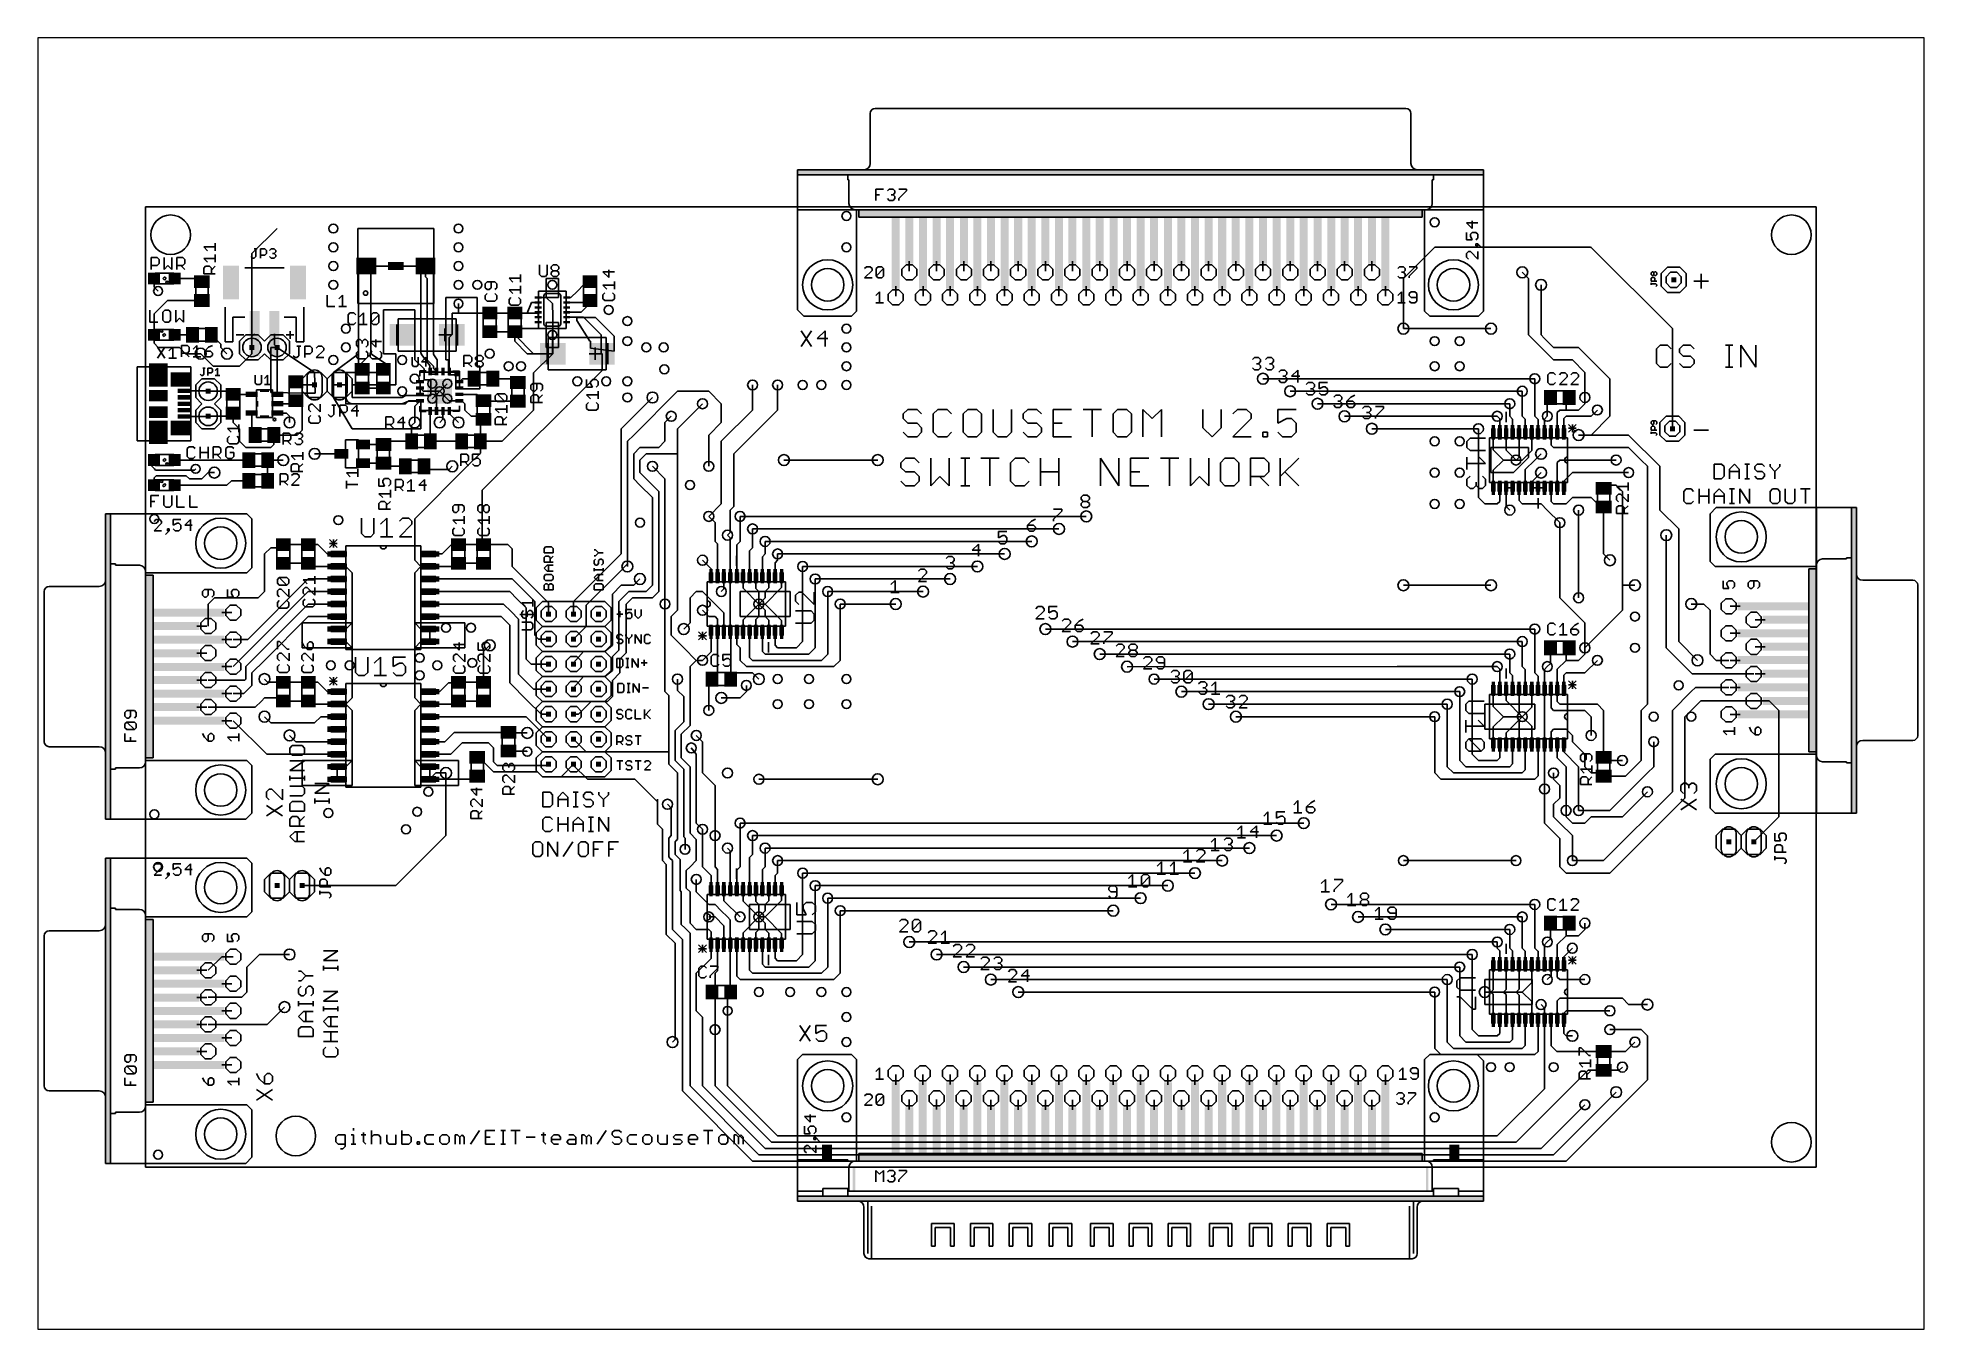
# Paper-space layout 'Layout1' of a CAD drawing. Extents: x 1.13 to 10.16, y 0.77 to 6.96.
# The model-space entities are those that its viewports show. They can reach past a viewport. Long polylines and large blocks are cut down to what shows.
import ezdxf

# ---------------------------------------------------------------- set-up
doc = ezdxf.new("R2010")
doc.units = 0
doc.header["$MEASUREMENT"] = 0
doc.layers.get('0').update_dxf_attribs({"linetype": 'CONTINUOUS'})
for name, color, linetype in [('1', 22, 'CONTINUOUS'), ('17', 82, 'CONTINUOUS'), ('18', 82, 'CONTINUOUS'), ('20', 7, 'CONTINUOUS'), ('21', 7, 'CONTINUOUS'), ('25', 253, 'CONTINUOUS'), ('51', 53, 'CONTINUOUS')]:
    doc.layers.add(name, color=color, linetype=linetype)

# ---------------------------------------------------------------- blocks, each defined once
blk = doc.blocks.new('RECT')
blk.add_solid([(-0.5, -0.5), (0.5, -0.5), (-0.5, 0.5), (0.5, 0.5)])
blk = doc.blocks.new('ROUNDP')
blk.add_circle((0, 0), 0.5)
blk = doc.blocks.new('LONGP100')
blk.add_lwpolyline([(-0.5, -0.5), (0.5, -0.5, 1), (0.5, 0.5), (-0.5, 0.5, 1)], format="xyb", close=True)
blk = doc.blocks.new('OCTAGONP')
blk.add_lwpolyline([(-0.5, -0.2071), (-0.5, 0.2071), (-0.2071, 0.5), (0.2071, 0.5), (0.5, 0.2071), (0.5, -0.2071), (0.2071, -0.5), (-0.2071, -0.5)], close=True)
blk = doc.blocks.new('RECT528000X272000R25')
blk.add_lwpolyline([(1.65, -0.6375), (1.65, 0.6375, 0.4142), (1.4375, 0.85), (-1.4375, 0.85, 0.4142), (-1.65, 0.6375), (-1.65, -0.6375, 0.4142), (-1.4375, -0.85), (1.4375, -0.85, 0.4142)], format="xyb", close=True)
blk = doc.blocks.new('ROUNDV')
blk.add_circle((0, 0), 0.5)

msp = doc.modelspace()

# ---------------------------------------------------------------- linework, layer by layer
at = {"layer": '1'}
for p, q in [((-3.81, 99.695), (-6.35, 97.155)), ((113.665, 97.79), (110.49, 94.615)), ((113.665, 97.79), (129.4348, 97.79)), ((129.6144, 97.7156), (137.795, 89.535)), ((-6.35, 97.155), (-6.35, 87.6296)), ((5.255, 95.885), (5.715, 95.425)), ((12.065, 95.885), (10.795, 95.885)), ((10.795, 95.885), (10.795, 87.0785)), ((11.255, 95.885), (11.255, 94.79)), ((12.065, 87.0084), (12.065, 95.885)), ((-16.29, 94.615), (-16.29, 93.76)), ((-14.19, 94.615), (-11.75, 94.615)), ((-11.75, 94.615), (-11.43, 94.295)), ((4.445, 95.25), (4.445, 85.09)), ((5.715, 95.25), (4.445, 95.25)), ((5.715, 95.425), (5.715, 86.995)), ((5.715, 87.1309), (5.715, 95.25)), ((11.255, 94.79), (11.43, 94.615)), ((11.43, 94.615), (11.43, 86.36)), ((24.765, 94.615), (23.495, 94.615)), ((23.495, 94.615), (23.495, 92.71)), ((24.765, 92.71), (24.765, 94.615)), ((26.67, 93.345), (27.305, 93.98)), ((27.305, 93.98), (27.625, 93.98)), ((27.625, 93.98), (27.94, 94.295)), ((27.625, 93.98), (27.94, 94.295)), ((110.49, 94.615), (110.49, 89.535)), ((123.19, 94.615), (122.555, 95.25)), ((123.19, 88.9), (123.19, 94.615)), ((124.46, 93.98), (124.46, 88.9)), ((-16.29, 93.76), (-15.875, 93.345)), ((-15.655, 91.66), (-15.24, 92.075)), ((-14.92, 92.395), (-15.24, 92.075)), ((-11.43, 92.395), (-14.92, 92.395)), ((16.51, 92.71), (13.335, 92.71)), ((13.335, 92.71), (13.335, 86.36)), ((14.605, 92.075), (14.605, 91.12)), ((16.51, 85.725), (16.51, 92.71)), ((22.025, 92.19), (21.59, 91.12)), ((22.68, 92.19), (22.025, 92.19)), ((22.68, 92.69), (23.515, 92.69)), ((23.495, 92.71), (24.765, 92.71)), ((23.515, 92.69), (24.13, 92.075)), ((24.13, 92.075), (24.13, 91.44)), ((25.58, 92.69), (26.015, 92.69)), ((25.58, 92.19), (27.735, 92.19)), ((26.015, 92.69), (26.67, 93.345)), ((27.055, 91.19), (27.94, 92.075)), ((27.735, 92.19), (27.94, 92.395)), ((27.94, 92.075), (27.94, 92.395)), ((-16.29, 91.025), (-15.655, 91.66)), ((-16.29, 88.9), (-16.29, 91.025)), ((10.16, 91.44), (6.985, 91.44)), ((6.985, 91.44), (6.985, 86.995)), ((10.16, 86.36), (10.16, 91.44)), ((13.97, 90.805), (13.97, 91.12)), ((13.97, 91.12), (14.605, 91.12)), ((13.97, 90.805), (13.97, 88.94)), ((14.605, 91.12), (17.78, 91.12)), ((17.78, 91.12), (20.32, 91.12)), ((20.32, 91.12), (21.59, 91.12)), ((21.59, 91.12), (22.61, 91.12)), ((22.61, 91.12), (22.68, 91.19)), ((22.68, 90.69), (22.68, 91.19)), ((23.495, 90.17), (23.495, 87.63)), ((24.765, 90.17), (23.495, 90.17)), ((24.17, 91.4), (24.13, 91.44)), ((24.17, 86.995), (24.17, 91.4)), ((24.765, 87.63), (24.765, 90.17)), ((25.58, 91.19), (27.055, 91.19)), ((25.58, 90.69), (27.293, 90.69)), ((26.6065, 90.3605), (26.6065, 90.678)), ((26.6065, 90.678), (28.5115, 90.678)), ((27.94, 88.265), (26.6065, 90.3605)), ((27.293, 90.69), (29.083, 88.9)), ((28.5115, 90.678), (30.4165, 88.773)), ((-16.29, 88.9), (-16.29, 88.045)), ((-14.19, 88.9), (-12.38, 88.9)), ((-9.525, 87.945), (-10.48, 88.9)), ((-6.3498, 88.74), (-6.08, 89.0098)), ((-6.3498, 87.6294), (-6.3498, 88.74)), ((-4.08, 87.8995), (-4.08, 89.0098)), ((13.675, 88.645), (13.93, 88.9)), ((13.675, 85.185), (13.675, 88.645)), ((13.97, 88.94), (13.93, 88.9)), ((17.78, 89.22), (20.32, 89.22)), ((20.32, 89.535), (24.13, 89.535)), ((20.32, 88.265), (20.32, 89.535)), ((20.32, 89.22), (20.32, 88.9)), ((20.32, 88.9), (22.225, 86.995)), ((21.59, 86.995), (20.32, 88.265)), ((24.13, 89.535), (24.13, 86.995)), ((28.0035, 88.265), (27.94, 88.265)), ((28.0035, 87.5665), (28.0035, 88.265)), ((29.083, 88.9), (29.083, 87.082)), ((30.4165, 88.773), (30.4165, 87.249)), ((119.38, 89.535), (110.49, 89.535)), ((125.73, 86.36), (123.19, 88.9)), ((124.7775, 88.5825), (124.46, 88.9)), ((124.46, 88.9), (124.7775, 88.5825)), ((125.095, 88.265), (124.7775, 88.5825)), ((125.73, 87.63), (125.095, 88.265)), ((137.795, 89.535), (137.795, 87.63)), ((-16.29, 88.045), (-15.875, 87.63)), ((-15.875, 87.63), (-15.24, 87.63)), ((-15.24, 87.63), (-13.97, 87.63)), ((-13.97, 87.63), (-13.716, 87.63)), ((-13.716, 87.63), (-13.081, 86.995)), ((-13.081, 86.995), (-11.557, 86.995)), ((-10.287, 85.725), (-11.557, 86.995)), ((-9.525, 87.63), (-9.525, 87.945)), ((-8.89, 86.995), (-9.525, 87.63)), ((-6.985, 86.36), (-7.62, 85.725)), ((-6.3498, 86.9952), (-6.985, 86.36)), ((-6.35, 87.6296), (-6.3498, 87.6294)), ((-6.3498, 87.6294), (-6.3498, 86.9952)), ((-4.445, 83.058), (-4.445, 87.63)), ((-4.445, 87.63), (-3.81, 87.63)), ((-3.8098, 87.6294), (-4.08, 87.8995)), ((-3.81, 87.63), (0, 85.09)), ((-3.8098, 87.6294), (-3.7802, 87.5997)), ((-3.7802, 87.5997), (-3.7802, 82.865)), ((4.445, 86.995), (1.905, 85.09)), ((4.445, 85.09), (4.445, 86.995)), ((4.445, 85.725), (5.715, 86.995)), ((7.62, 85.725), (5.8281, 86.9196)), ((6.985, 86.995), (8.255, 86.995)), ((8.255, 86.995), (8.255, 83.82)), ((11.1125, 85.471), (10.16, 86.36)), ((10.8445, 86.9278), (11.684, 85.7885)), ((11.43, 86.36), (12.065, 85.725)), ((12.446, 86.36), (12.1077, 86.8675)), ((12.446, 84.8995), (12.446, 86.36)), ((13.335, 86.36), (13.589, 86.36)), ((13.589, 86.36), (13.589, 84.836)), ((24.13, 86.995), (21.59, 86.995)), ((22.225, 86.995), (24.17, 86.995)), ((22.225, 85.05), (24.17, 86.995)), ((23.495, 87.63), (24.765, 87.63)), ((30.4165, 87.249), (28.0035, 87.5665)), ((29.083, 87.082), (29.17, 86.995)), ((29.17, 86.995), (29.17, 85.304)), ((128.27, 87.63), (125.73, 87.63)), ((127.635, 86.36), (125.73, 86.36)), ((128.905, 85.09), (127.635, 86.36)), ((131.445, 84.455), (128.27, 87.63)), ((137.795, 87.63), (137.795, 79.375)), ((-8.255, 85.725), (-10.287, 85.725)), ((-7.62, 85.725), (-8.255, 85.725)), ((0, 85.09), (0.0635, 82.9945)), ((1.905, 85.09), (1.905, 83.82)), ((3.175, 83.82), (3.175, 85.09)), ((3.175, 85.09), (4.445, 85.09)), ((4.13, 85.09), (3.175, 85.09)), ((3.175, 85.09), (3.175, 83.82)), ((4.445, 85.09), (7.62, 85.09)), ((7.62, 85.09), (7.62, 85.725)), ((11.1125, 84.328), (11.1125, 85.471)), ((11.811, 84.328), (11.1125, 84.328)), ((11.684, 85.7885), (11.684, 84.8995)), ((11.684, 84.8995), (12.446, 84.8995)), ((12.375, 85.185), (11.725, 85.185)), ((11.811, 82.7405), (11.811, 84.328)), ((12.065, 85.725), (12.065, 85.495)), ((12.065, 85.495), (12.375, 85.185)), ((13.589, 84.836), (14.351, 84.836)), ((13.675, 85.185), (14.7, 85.185)), ((14.351, 84.836), (14.351, 83.439)), ((14.7, 85.185), (14.7, 84.16)), ((14.995, 84.455), (14.7, 84.16)), ((16.195, 84.455), (14.995, 84.455)), ((16.764, 85.725), (16.51, 85.725)), ((16.764, 83.439), (16.764, 85.725)), ((17.018, 73.152), (29.17, 85.304)), ((18.095, 84.455), (20.32, 84.455)), ((20.32, 84.455), (20.6375, 84.1375)), ((22.225, 83.82), (22.225, 85.05)), ((96.2406, 84.4487), (123.8187, 84.4487)), ((123.8187, 84.4487), (123.825, 84.455)), ((123.825, 84.455), (123.825, 80.645)), ((128.905, 82.55), (128.905, 85.09)), ((131.445, 80.645), (131.445, 84.455)), ((-13.208, 83.215), (-10.8255, 83.215)), ((-10.8255, 83.215), (-10.7953, 83.1848)), ((-10.7953, 83.1848), (-8.5748, 83.1848)), ((-8.5748, 83.1848), (-8.255, 82.865)), ((-8.255, 82.865), (-6.3804, 82.865)), ((-1.016, 82.9945), (-4.445, 83.058)), ((-1.905, 84.135), (-1.59, 83.82)), ((-1.59, 83.82), (0, 83.82)), ((0.0635, 82.9945), (-1.016, 82.9945)), ((-0.315, 83.82), (0, 83.82)), ((1.905, 82.55), (1.905, 83.82)), ((1.905, 83.82), (3.175, 83.82)), ((1.905, 83.82), (3.175, 83.82)), ((3.81, 79.375), (1.905, 82.55)), ((2.54, 83.82), (3.175, 83.82)), ((3.175, 83.82), (3.175, 81.915)), ((3.175, 83.82), (3.175, 82.55)), ((8.255, 83.82), (3.81, 83.82)), ((3.81, 83.82), (3.81, 82.55)), ((3.81, 82.55), (8.89, 82.55)), ((4.826, 83.505), (6.985, 83.505)), ((7.305, 83.185), (6.985, 83.505)), ((8.89, 82.55), (9.271, 82.7405)), ((9.271, 82.7405), (11.811, 82.7405)), ((10.7, 83.51), (10.7, 84.16)), ((10.7, 82.86), (10.7, 83.51)), ((10.7, 83.51), (11.025, 83.185)), ((11.025, 83.185), (12.7, 83.185)), ((12.375, 82.86), (11.938, 82.423)), ((12.375, 82.86), (12.7, 83.185)), ((12.375, 81.185), (12.375, 82.86)), ((12.7, 83.185), (13.462, 83.947)), ((13.462, 82.423), (12.7, 83.185)), ((13.675, 82.21), (13.462, 82.423)), ((14.351, 83.439), (16.764, 83.439)), ((14.7, 83.51), (14.7, 84.16)), ((14.7, 82.86), (16.515, 82.86)), ((16.515, 82.86), (17.145, 82.23)), ((20.6375, 84.1375), (20.6375, 84.0715)), ((22.225, 83.78), (22.225, 83.82)), ((22.225, 83.82), (22.225, 81.28)), ((31.115, 79.375), (34.29, 82.55)), ((36.83, 83.185), (32.385, 78.74)), ((40.005, 83.185), (36.83, 83.185)), ((41.275, 81.915), (40.005, 83.185)), ((44.45, 83.82), (44.45, 81.28)), ((46.99, 83.82), (46.99, 81.28)), ((122.555, 83.185), (99.0029, 83.185)), ((122.555, 83.185), (122.555, 80.645)), ((125.095, 82.2292), (125.4155, 82.5497)), ((127, 82.2342), (127.3155, 82.5497)), ((128.905, 81.915), (128.905, 82.55)), ((-13.208, 80.615), (-10.8252, 80.615)), ((-10.8254, 80.6147), (-10.7953, 80.6448)), ((-10.8252, 80.615), (-10.7953, 80.6448)), ((-10.7953, 80.6448), (-8.5752, 80.6448)), ((-8.5752, 80.6448), (-8.255, 80.965)), ((-8.255, 80.965), (-8.255, 80.01)), ((-6.3804, 78.4554), (-6.3804, 80.965)), ((-3.7802, 81.915), (-2.225, 81.915)), ((-3.7802, 80.965), (-2.86, 80.965)), ((-2.86, 80.965), (-2.54, 80.645)), ((-2.54, 80.645), (-2.54, 80.01)), ((-2.225, 81.915), (-1.905, 82.235)), ((-1.27, 81.6), (-1.905, 82.235)), ((-1.27, 79.248), (-1.27, 81.6)), ((3.175, 81.915), (8.89, 81.915)), ((3.81, 81.915), (8.255, 81.915)), ((9.23, 81.915), (8.255, 81.915)), ((8.89, 81.915), (9.525, 82.169)), ((9.525, 82.21), (9.23, 81.915)), ((10.7, 82.21), (9.525, 82.21)), ((9.525, 82.169), (10.795, 82.169)), ((10.7, 82.21), (10.16, 81.67)), ((10.16, 81.67), (10.16, 80.01)), ((10.795, 82.169), (10.795, 79.375)), ((11.725, 81.185), (11.725, 78.125)), ((13.025, 81.185), (13.025, 80.335)), ((14.7, 82.21), (13.675, 82.21)), ((13.675, 81.185), (13.675, 80.94)), ((13.675, 80.94), (14.605, 80.01)), ((14.7, 82.21), (14.945, 82.21)), ((14.945, 82.21), (15.24, 81.915)), ((15.24, 81.915), (15.24, 81.28)), ((15.24, 81.28), (15.875, 80.645)), ((15.875, 80.645), (16.83, 80.645)), ((16.83, 80.645), (17.145, 80.33)), ((17.15, 82.235), (17.145, 82.23)), ((17.15, 82.235), (17.1525, 82.2325)), ((17.1525, 82.2325), (17.2135, 82.1715)), ((17.2135, 82.1715), (20.6375, 82.1715)), ((22.225, 81.28), (19.05, 78.105)), ((36.195, 80.645), (35.56, 80.01)), ((36.83, 79.375), (39.37, 81.915)), ((41.275, 80.01), (41.275, 81.915)), ((44.45, 81.28), (41.275, 78.105)), ((46.99, 81.28), (42.545, 76.835)), ((121.285, 81.915), (101.7778, 81.915)), ((104.521, 80.645), (104.5147, 80.6386)), ((120.015, 80.645), (104.521, 80.645)), ((120.2695, 80.3905), (120.015, 80.645)), ((121.285, 80.645), (121.285, 81.915)), ((121.5649, 80.3651), (121.285, 80.645)), ((122.8603, 80.3397), (122.555, 80.645)), ((124.1557, 80.3143), (123.825, 80.645)), ((125.095, 80.645), (124.8161, 80.3661)), ((125.095, 80.645), (125.095, 82.2292)), ((126.1115, 81.0265), (126.365, 81.28)), ((126.1115, 79.0187), (126.1115, 81.0265)), ((126.365, 81.28), (127, 81.28)), ((126.7719, 80.4169), (127, 80.645)), ((126.7719, 79.0187), (126.7719, 80.4169)), ((127, 81.28), (127, 82.2342)), ((128.27, 81.28), (127, 81.28)), ((127, 80.645), (129.54, 80.645)), ((128.905, 81.915), (128.27, 81.28)), ((129.54, 80.645), (130.175, 81.28)), ((129.54, 78.74), (131.445, 80.645)), ((-7.62, 79.375), (-8.255, 80.01)), ((-7.62, 78.105), (-7.62, 79.375)), ((-6.03, 78.74), (-6.3804, 78.4554)), ((-4.13, 77.785), (-4.13, 78.74)), ((-4.13, 77.785), (-4.13, 78.74)), ((-4.13, 78.74), (-1.778, 78.74)), ((-1.778, 78.74), (-1.27, 79.248)), ((10.795, 79.375), (3.81, 79.375)), ((10.16, 80.01), (9.845, 79.695)), ((9.845, 79.695), (9.845, 78.105)), ((13.025, 80.335), (12.7, 80.01)), ((16.825, 80.01), (17.145, 80.33)), ((16.825, 78.105), (16.825, 80.01)), ((31.115, 66.675), (31.115, 79.375)), ((31.75, 78.105), (32.385, 78.74)), ((35.56, 80.01), (35.56, 78.105)), ((36.83, 78.74), (36.83, 79.375)), ((36.83, 76.835), (36.83, 78.74)), ((40.005, 78.74), (41.275, 80.01)), ((40.005, 75.565), (40.005, 78.74)), ((107.2896, 79.375), (118.11, 79.375)), ((118.11, 72.39), (118.11, 79.375)), ((119.6091, 79.0187), (119.6091, 77.2409)), ((120.2695, 79.0187), (120.2695, 80.3905)), ((120.9045, 79.0187), (120.9045, 77.2155)), ((121.5649, 79.0187), (121.5649, 80.3651)), ((122.2253, 79.0187), (122.2253, 76.5053)), ((122.8603, 79.0187), (122.8603, 80.3397)), ((123.5207, 79.0187), (123.5207, 77.1657)), ((124.1557, 79.0187), (124.1557, 80.3143)), ((124.8161, 79.0187), (124.8161, 80.3661)), ((125.4765, 79.0187), (125.4765, 77.7235)), ((128.27, 78.74), (128.905, 78.74)), ((128.905, 78.74), (129.54, 78.74)), ((133.35, 78.74), (128.905, 78.74)), ((136.525, 75.565), (133.35, 78.74)), ((-6.985, 77.47), (-7.62, 78.105)), ((-4.445, 77.47), (-6.985, 77.47)), ((-4.13, 77.785), (-4.445, 77.47)), ((2.71, 76.835), (0, 76.835)), ((4.91, 77.785), (6.985, 77.785)), ((7.305, 78.105), (6.985, 77.785)), ((9.845, 78.105), (7.305, 78.105)), ((11.725, 78.125), (11.745, 78.105)), ((11.745, 78.105), (14.925, 78.105)), ((16.825, 76.896), (15.494, 75.565)), ((19.05, 78.105), (16.825, 78.105)), ((16.825, 78.105), (16.825, 76.896)), ((31.75, 72.39), (31.75, 78.105)), ((33.02, 77.47), (32.385, 76.835)), ((32.385, 76.835), (32.385, 74.93)), ((34.925, 77.47), (33.02, 77.47)), ((33.655, 76.835), (33.02, 76.2)), ((36.83, 76.835), (33.655, 76.835)), ((35.56, 78.105), (34.925, 77.47)), ((36.83, 73.66), (36.83, 76.835)), ((41.275, 78.105), (41.275, 71.755)), ((42.545, 76.835), (42.545, 71.4751)), ((119.38, 74.93), (119.38, 77.47)), ((119.38, 77.47), (123.19, 77.47)), ((119.6091, 77.2409), (120.65, 76.2)), ((120.9045, 77.2155), (121.92, 76.2)), ((123.5207, 77.1657), (122.555, 76.2)), ((123.19, 77.47), (123.19, 76.454)), ((123.825, 76.2), (124.46, 76.835)), ((125.4765, 77.7235), (125.73, 77.47)), ((125.73, 77.47), (132.715, 77.47)), ((132.715, 77.47), (133.35, 77.47)), ((133.35, 77.47), (133.985, 76.835)), ((134.62, 76.2), (133.985, 76.835)), ((-16.51, 75.98), (-16.29, 76.2)), ((-16.51, 75.98), (-16.29, 76.2)), ((-16.51, 75.565), (-16.51, 75.98)), ((-16.3195, 75.3745), (-16.51, 75.565)), ((-16.256, 75.311), (-16.3195, 75.3745)), ((-16.256, 75.311), (-16.129, 75.184)), ((-16.129, 75.184), (-12.192, 75.184)), ((-6.665, 76.2), (-14.19, 76.2)), ((-12.192, 75.184), (-12.065, 75.311)), ((-11.43, 74.295), (-10.795, 74.93)), ((-10.795, 74.93), (-10.16, 74.93)), ((-3.175, 76.2), (-4.765, 76.2)), ((-4.765, 76.2), (-4.765, 74.1045)), ((4.91, 75.885), (6.985, 75.885)), ((6.67, 75.57), (6.985, 75.885)), ((6.67, 75.57), (9.205, 75.57)), ((9.205, 75.57), (9.21, 75.565)), ((10.16, 70.231), (15.494, 75.565)), ((11.11, 75.245), (11.11, 75.565)), ((11.11, 75.245), (13.65, 75.245)), ((13.65, 75.245), (13.97, 75.565)), ((32.385, 74.93), (32.385, 74.295)), ((33.02, 76.2), (33.02, 74.93)), ((33.02, 74.93), (33.655, 74.295)), ((35.56, 74.295), (34.29, 75.565)), ((47.625, 76.2), (57.15, 76.2)), ((121.666, 74.93), (119.38, 74.93)), ((119.6091, 75.1591), (120.65, 76.2)), ((119.6091, 73.3799), (119.6091, 75.1591)), ((120.65, 76.2), (121.92, 76.2)), ((123.19, 76.454), (121.666, 74.93)), ((122.2253, 76.5053), (121.92, 76.2)), ((122.555, 76.2), (121.92, 76.2)), ((122.8603, 75.2353), (123.825, 76.2)), ((122.8603, 73.3799), (122.8603, 75.2353)), ((123.5207, 73.9907), (124.46, 74.93)), ((126.1115, 75.9465), (126.365, 76.2)), ((126.1115, 73.3799), (126.1115, 75.9465)), ((126.365, 76.2), (127.635, 76.2)), ((126.7719, 74.0669), (127.635, 74.93)), ((132.08, 76.2), (127.635, 76.2)), ((127.635, 74.93), (133.35, 74.93)), ((134.62, 76.2), (135.255, 75.565)), ((135.255, 75.565), (135.255, 51.435)), ((136.525, 74.295), (136.525, 75.565)), ((-16.29, 74.388), (-16.0655, 74.6125)), ((-16.29, 73.66), (-16.29, 74.388)), ((-16.0655, 74.6125), (-13.0175, 74.6125)), ((-14.19, 73.66), (-10.16, 73.66)), ((-13.0175, 74.6125), (-12.7, 74.295)), ((-12.7, 74.295), (-11.43, 74.295)), ((-8.89, 73.66), (-10.16, 73.66)), ((-8.4455, 74.1045), (-8.89, 73.66)), ((-6.665, 74.1045), (-8.4455, 74.1045)), ((17.018, 71.501), (17.018, 73.152)), ((32.385, 74.295), (33.02, 73.66)), ((33.02, 73.66), (34.29, 72.39)), ((33.655, 74.295), (34.925, 73.025)), ((34.925, 73.025), (34.925, 72.39)), ((35.56, 73.66), (35.56, 74.295)), ((35.56, 61.595), (35.56, 73.66)), ((36.83, 73.025), (36.83, 73.66)), ((36.83, 72.39), (36.83, 73.025)), ((120.2695, 73.3799), (120.2695, 72.0095)), ((121.5649, 73.3799), (120.9045, 73.3799)), ((120.9045, 71.5005), (120.9045, 73.3799)), ((122.2253, 73.3799), (122.2253, 72.0847)), ((123.5207, 73.3799), (123.5207, 73.9907)), ((124.1557, 73.3799), (123.5207, 73.3799)), ((124.1557, 73.3799), (124.8161, 73.3799)), ((125.4765, 73.3799), (125.4765, 72.0085)), ((126.7719, 73.3799), (126.7719, 74.0669)), ((130.8101, 73.66), (130.81, 73.66)), ((130.81, 73.66), (132.08, 73.66)), ((130.8101, 73.3395), (130.8101, 73.66)), ((132.08, 73.66), (132.715, 73.025)), ((132.715, 73.025), (132.715, 63.5)), ((136.525, 71.12), (136.525, 74.295)), ((17.018, 71.501), (17.018, 67.7516)), ((31.75, 66.04), (31.75, 72.39)), ((34.29, 72.39), (34.29, 63.5)), ((34.925, 72.39), (34.925, 62.865)), ((36.83, 60.96), (36.83, 72.39)), ((41.275, 71.755), (40.005, 70.485)), ((42.545, 71.4751), (42.1899, 71.12)), ((42.1899, 71.12), (42.1899, 68.8599)), ((118.745, 71.755), (118.11, 72.39)), ((120.015, 71.755), (118.745, 71.755)), ((120.2695, 72.0095), (120.015, 71.755)), ((121.285, 71.12), (120.9045, 71.5005)), ((122.2253, 72.0847), (122.555, 71.755)), ((122.555, 71.755), (124.46, 71.755)), ((124.46, 71.755), (125.095, 71.12)), ((125.095, 71.12), (126.365, 69.85)), ((125.4765, 72.0085), (125.73, 71.755)), ((127, 71.755), (125.73, 71.755)), ((127.635, 72.39), (127, 71.755)), ((129.54, 72.39), (127.635, 72.39)), ((128.27, 71.12), (128.27, 63.5)), ((130.4905, 71.4395), (129.54, 72.39)), ((130.8101, 71.4395), (130.4905, 71.4395)), ((130.4906, 71.12), (130.8101, 71.4395)), ((130.8101, 71.4395), (130.8101, 66.675)), ((138.43, 69.215), (136.525, 71.12)), ((10.16, 67.31), (10.16, 70.231)), ((40.64, 69.85), (40.005, 70.485)), ((40.64, 67.945), (40.64, 69.85)), ((78.3082, 70.485), (43.18, 70.485)), ((43.18, 67.945), (43.18, 70.485)), ((75.5396, 69.215), (44.45, 69.215)), ((44.45, 67.31), (44.45, 69.215)), ((126.365, 69.85), (126.365, 62.23)), ((138.43, 64.77), (138.43, 69.215)), ((-4.445, 67.31), (-5.08, 66.675)), ((-3.4903, 67.31), (-4.445, 67.31)), ((-3.4903, 67.31), (-3.1755, 67.6248)), ((-3.1755, 67.6248), (-0.635, 67.6248)), ((-0.635, 67.6248), (-0.635, 67.625)), ((0.32, 67.625), (-0.635, 67.625)), ((1.27, 66.675), (0.32, 67.625)), ((10.16, 66.04), (10.16, 67.31)), ((13.9038, 67.6248), (12.954, 66.675)), ((14.6046, 67.6248), (13.9038, 67.6248)), ((14.6046, 67.6248), (17.1448, 67.6248)), ((17.018, 67.7516), (17.1448, 67.6248)), ((17.1448, 67.6248), (19.6242, 67.6248)), ((19.6242, 67.6248), (20.066, 67.183)), ((20.066, 67.183), (20.066, 65.405)), ((40.8946, 67.6904), (40.64, 67.945)), ((40.8946, 64.4144), (40.8946, 67.6904)), ((42.1899, 68.8599), (41.91, 68.58)), ((42.19, 68.3), (41.91, 68.58)), ((42.19, 64.4144), (42.19, 68.3)), ((42.8504, 67.6154), (43.18, 67.945)), ((42.8504, 64.4144), (42.8504, 67.6154)), ((44.1458, 67.0058), (44.45, 67.31)), ((44.1458, 64.4144), (44.1458, 67.0058)), ((72.7773, 67.945), (45.72, 67.945)), ((45.72, 66.675), (45.72, 67.945)), ((137.16, 67.31), (137.16, 68.58)), ((137.16, 68.58), (137.16, 67.31)), ((137.16, 57.15), (137.16, 67.31)), ((-5.08, 66.675), (-5.08, 62.865)), ((-0.635, 65.725), (-3.1755, 65.725)), ((-3.1755, 65.725), (-3.1755, 65.7248)), ((-0.635, 65.4045), (-0.635, 65.725)), ((2.2864, 65.4045), (-0.635, 65.4045)), ((2.2858, 66.675), (1.27, 66.675)), ((2.2864, 66.6745), (2.2858, 66.675)), ((2.2864, 65.4045), (3.1755, 65.4045)), ((3.1755, 65.4045), (3.81, 64.77)), ((10.795, 65.405), (10.16, 66.04)), ((10.16, 64.77), (10.795, 65.405)), ((10.795, 65.405), (11.6838, 65.405)), ((11.6838, 65.405), (11.6844, 65.4045)), ((11.6849, 66.675), (11.6844, 66.6745)), ((14.2843, 65.4045), (11.6844, 65.4045)), ((12.954, 66.675), (11.6849, 66.675)), ((14.6046, 65.7248), (14.2843, 65.4045)), ((17.1448, 65.7248), (14.6046, 65.7248)), ((20.066, 65.405), (20.193, 65.278)), ((23.749, 61.722), (20.193, 65.278)), ((26.289, 61.849), (31.115, 66.675)), ((30.861, 64.77), (31.75, 65.659)), ((31.75, 65.913), (31.75, 66.04)), ((31.75, 65.913), (31.75, 66.04)), ((31.75, 65.405), (31.75, 65.913)), ((31.75, 65.405), (31.75, 65.913)), ((31.75, 65.659), (31.75, 65.913)), ((40.2342, 65.1758), (39.37, 66.04)), ((40.2342, 64.4144), (40.2342, 65.1758)), ((45.4412, 66.3962), (45.72, 66.675)), ((45.4412, 64.4144), (45.4412, 66.3962)), ((46.7366, 65.7866), (46.99, 66.04)), ((46.7366, 64.4144), (46.7366, 65.7866)), ((70.0278, 66.675), (46.99, 66.675)), ((46.99, 66.04), (46.99, 66.675)), ((67.2592, 65.405), (49.53, 65.405)), ((49.53, 57.785), (49.53, 65.405)), ((130.8101, 66.675), (131.445, 66.04)), ((-6.7813, 57.9887), (-0.635, 64.135)), ((-0.635, 64.135), (2.2858, 64.135)), ((2.2858, 64.135), (2.2864, 64.1345)), ((3.81, 64.77), (3.81, 59.69)), ((10.16, 59.69), (10.16, 64.77)), ((11.6844, 64.1345), (20.0665, 64.1345)), ((20.0665, 64.1345), (21.336, 62.865)), ((30.861, 64.77), (27.559, 61.468)), ((30.226, 62.611), (31.115, 63.5)), ((31.115, 63.5), (32.385, 63.5)), ((32.385, 63.5), (33.02, 64.135)), ((33.02, 64.135), (32.385, 63.5)), ((34.29, 63.5), (33.655, 62.865)), ((41.5296, 64.4144), (41.5296, 63.1196)), ((42.19, 64.4144), (42.19, 63.22)), ((42.19, 63.22), (42.19, 59.97)), ((43.4854, 64.4144), (43.4854, 63.1946)), ((43.4854, 63.1946), (45.085, 61.595)), ((44.7808, 64.4144), (44.7808, 63.1692)), ((47.397, 63.272), (45.72, 61.595)), ((46.1016, 63.2466), (45.72, 62.865)), ((46.1016, 64.4144), (46.1016, 63.2466)), ((47.397, 64.4144), (47.397, 63.272)), ((64.4906, 64.135), (50.8, 64.135)), ((50.8, 57.15), (50.8, 64.135)), ((119.38, 63.5), (110.49, 63.5)), ((128.27, 63.5), (128.27, 62.23)), ((132.715, 63.5), (132.715, 60.96)), ((133.985, 63.5), (132.715, 63.5)), ((138.43, 64.77), (138.43, 57.785)), ((-10.16, 62.23), (-10.795, 61.595)), ((-10.795, 61.595), (-10.795, 59.3604)), ((-5.715, 62.23), (-10.16, 62.23)), ((-8.254, 55.2455), (-0.635, 62.8645)), ((-6.985, 55.245), (-0.6355, 61.5945)), ((-5.08, 62.865), (-5.715, 62.23)), ((-0.6355, 61.5945), (2.2864, 61.5945)), ((2.2864, 62.8645), (-0.635, 62.8645)), ((11.6844, 62.8645), (19.8125, 62.8645)), ((11.6844, 61.5945), (19.1775, 61.5945)), ((19.1775, 61.5945), (19.939, 60.833)), ((19.8125, 62.8645), (20.574, 62.103)), ((21.463, 61.214), (20.574, 62.103)), ((21.336, 62.865), (22.352, 61.849)), ((22.352, 61.849), (22.352, 58.42)), ((23.749, 60.579), (23.749, 61.722)), ((26.289, 60.579), (26.289, 61.849)), ((27.559, 61.468), (27.559, 59.309)), ((30.226, 57.404), (30.226, 62.611)), ((30.861, 61.849), (31.877, 62.865)), ((30.861, 56.896), (30.861, 61.849)), ((31.623, 61.595), (32.258, 62.23)), ((31.623, 56.642), (31.623, 61.595)), ((31.877, 62.865), (33.655, 62.865)), ((32.258, 62.23), (34.29, 62.23)), ((34.925, 62.865), (34.29, 62.23)), ((35.56, 61.595), (35.56, 52.705)), ((38.735, 62.865), (38.1, 62.23)), ((38.1, 62.23), (38.1, 59.69)), ((39.37, 62.865), (38.735, 62.865)), ((41.5296, 60.7054), (39.37, 62.865)), ((41.5296, 63.1196), (41.275, 62.865)), ((43.18, 62.865), (48.26, 62.865)), ((43.18, 60.325), (43.18, 62.865)), ((43.4854, 59.9954), (45.085, 61.595)), ((44.7808, 63.1692), (45.085, 62.865)), ((45.085, 62.865), (45.085, 61.595)), ((45.72, 62.23), (45.085, 61.595)), ((45.085, 60.325), (45.085, 61.595)), ((45.72, 60.96), (45.085, 61.595)), ((45.72, 61.595), (45.085, 61.595)), ((45.72, 62.865), (45.72, 62.23)), ((47.397, 59.918), (45.72, 61.595)), ((48.26, 62.865), (48.26, 60.325)), ((59.69, 62.865), (52.07, 62.865)), ((52.07, 56.515), (52.07, 62.865)), ((58.9725, 61.595), (53.34, 61.595)), ((53.34, 55.88), (53.34, 61.595)), ((61.7474, 62.8587), (59.69, 62.865)), ((126.365, 62.23), (128.905, 59.69)), ((139.7, 61.595), (140.9704, 61.595)), ((140.9704, 61.595), (141.605, 60.9604)), ((-10.795, 59.3604), (-10.7949, 59.3603)), ((-5.0795, 55.88), (-0.635, 60.3245)), ((-1.27, 57.15), (-1.27, 59.69)), ((-1.27, 59.69), (3.81, 59.69)), ((-0.635, 60.3245), (2.2864, 60.3245)), ((3.81, 59.69), (3.1745, 59.0545)), ((3.81, 59.69), (3.81, 57.15)), ((10.16, 59.69), (15.24, 59.69)), ((10.16, 57.15), (10.16, 59.69)), ((10.7955, 59.0545), (10.16, 59.69)), ((11.6844, 60.3245), (18.9235, 60.3245)), ((15.24, 59.69), (15.24, 57.15)), ((18.9235, 60.3245), (19.812, 59.436)), ((19.812, 59.436), (19.812, 53.594)), ((19.939, 60.833), (20.701, 60.071)), ((20.701, 60.071), (20.701, 54.483)), ((21.463, 56.007), (21.463, 61.214)), ((36.195, 60.325), (36.83, 60.96)), ((36.195, 58.42), (36.195, 60.325)), ((38.1, 59.69), (37.465, 59.055)), ((40.005, 60.325), (39.37, 60.96)), ((40.64, 60.325), (40.005, 60.325)), ((40.64, 60.325), (40.8946, 60.0704)), ((40.8946, 58.7756), (40.8946, 60.0704)), ((41.5296, 58.7756), (41.5296, 60.7054)), ((42.19, 59.97), (42.19, 58.7756)), ((48.26, 60.325), (43.18, 60.325)), ((43.4854, 58.7756), (43.4854, 59.9954)), ((44.7808, 60.0208), (45.085, 60.325)), ((44.7808, 58.7756), (44.7808, 60.0208)), ((45.72, 60.325), (45.72, 60.96)), ((46.1016, 59.9434), (45.72, 60.325)), ((46.1016, 58.7756), (46.1016, 59.9434)), ((47.397, 58.7756), (47.397, 59.918)), ((132.715, 60.96), (128.905, 57.15)), ((128.905, 59.69), (128.905, 57.15)), ((141.605, 60.9604), (141.605, 57.15)), ((-8.2549, 57.9887), (-6.7813, 57.9887)), ((3.1745, 59.0545), (2.2864, 59.0545)), ((2.2864, 57.7845), (3.1755, 57.7845)), ((3.1755, 57.7845), (3.81, 57.15)), ((10.16, 57.15), (10.795, 57.785)), ((10.795, 57.785), (11.6838, 57.785)), ((11.6844, 59.0545), (10.7955, 59.0545)), ((11.6838, 57.785), (11.6844, 57.7845)), ((11.6844, 57.7845), (11.6844, 59.0545)), ((22.352, 58.42), (22.733, 58.039)), ((22.733, 58.039), (23.749, 58.039)), ((27.559, 59.309), (26.289, 58.039)), ((26.289, 58.039), (26.289, 57.912)), ((36.83, 57.785), (36.195, 58.42)), ((37.465, 57.15), (36.83, 57.785)), ((40.2342, 56.7442), (40.2342, 58.7756)), ((40.8946, 58.7756), (40.8946, 54.5446)), ((42.2254, 58.7402), (42.19, 58.7756)), ((42.2254, 53.9754), (42.2254, 58.7402)), ((42.8504, 58.7756), (42.8504, 57.4796)), ((42.8504, 57.4796), (43.18, 57.15)), ((44.1458, 58.7756), (44.1458, 56.1842)), ((45.4412, 58.7756), (45.4412, 56.7938)), ((46.7366, 58.7756), (46.7366, 57.4034)), ((48.895, 57.15), (49.53, 57.785)), ((74.168, 59.055), (123.825, 59.055)), ((76.9112, 57.785), (122.555, 57.785)), ((122.555, 57.785), (122.555, 55.245)), ((123.825, 54.61), (123.825, 59.055)), ((138.43, 57.785), (140.335, 55.88)), ((-6.35, 54.61), (-5.08, 55.88)), ((-5.08, 55.88), (-5.0795, 55.88)), ((3.81, 57.15), (-1.27, 57.15)), ((3.81, 57.15), (3.81, 52.07)), ((15.24, 57.15), (10.16, 57.15)), ((10.16, 52.07), (10.16, 57.15)), ((17.1448, 56.7688), (17.78, 57.404)), ((17.1448, 53.6551), (17.1448, 56.7688)), ((21.971, 55.499), (21.463, 56.007)), ((26.289, 55.626), (27.305, 56.769)), ((26.289, 55.499), (26.289, 55.626)), ((26.289, 55.626), (26.289, 55.499)), ((27.305, 56.769), (29.464, 56.769)), ((29.464, 56.769), (30.226, 57.404)), ((30.226, 56.261), (30.861, 56.896)), ((30.226, 54.864), (30.226, 56.261)), ((30.988, 56.007), (31.496, 56.515)), ((30.988, 54.61), (30.988, 56.007)), ((31.496, 56.515), (31.623, 56.642)), ((38.735, 55.88), (37.465, 57.15)), ((38.1, 55.245), (38.735, 55.88)), ((39.37, 55.88), (38.735, 55.88)), ((39.37, 55.88), (40.2342, 56.7442)), ((43.18, 57.15), (43.18, 55.88)), ((43.18, 55.88), (43.815, 55.245)), ((44.1458, 56.1842), (44.45, 55.88)), ((44.45, 55.88), (51.435, 55.88)), ((45.4412, 56.7938), (45.72, 56.515)), ((45.72, 56.515), (50.165, 56.515)), ((46.7366, 57.4034), (46.99, 57.15)), ((46.99, 57.15), (48.895, 57.15)), ((50.165, 56.515), (50.8, 57.15)), ((51.435, 55.88), (52.07, 56.515)), ((52.705, 55.245), (53.34, 55.88)), ((79.6798, 56.515), (121.285, 56.515)), ((121.285, 54.61), (121.285, 56.515)), ((125.4156, 55.5656), (125.095, 55.245)), ((125.4156, 57.1496), (125.4156, 55.5656)), ((126.1115, 54.9915), (127, 55.88)), ((127, 56.8346), (127.3156, 57.1502)), ((127, 55.88), (127, 56.8346)), ((127, 55.88), (128.27, 55.88)), ((127.3156, 57.1502), (127.3156, 57.1496)), ((128.905, 56.515), (128.27, 55.88)), ((128.905, 57.15), (128.905, 56.515)), ((128.905, 54.61), (130.175, 55.88)), ((139.8012, 54.5088), (137.16, 57.15)), ((141.605, 57.15), (141.605, 56.515)), ((141.605, 56.515), (142.2396, 55.8804)), ((142.2396, 55.8804), (142.875, 55.8804)), ((142.875, 55.8804), (142.24, 55.8804)), ((143.5102, 55.8804), (142.875, 55.8804)), ((-10.7949, 53.8739), (-7.0861, 53.8739)), ((-8.2549, 55.2455), (-8.254, 55.2455)), ((-7.0861, 53.8739), (-6.985, 53.975)), ((-6.985, 53.975), (-6.985, 55.245)), ((-6.35, 53.34), (-6.35, 54.61)), ((-4.7601, 53.6551), (-5.08, 53.975)), ((-3.1755, 53.6551), (-4.7601, 53.6551)), ((-3.1755, 53.6551), (-0.6353, 53.6551)), ((0.32, 53.6551), (-0.6353, 53.6551)), ((1.27, 52.705), (0.32, 53.6551)), ((14.5435, 53.594), (14.6046, 53.6551)), ((14.6046, 53.6551), (17.1448, 53.6551)), ((20.701, 54.483), (22.225, 52.959)), ((23.749, 55.499), (21.971, 55.499)), ((26.289, 55.245), (26.289, 55.499)), ((26.289, 53.086), (27.305, 54.229)), ((27.305, 54.229), (29.464, 54.229)), ((29.464, 54.229), (30.226, 54.864)), ((30.226, 53.848), (30.988, 54.61)), ((30.226, 52.197), (30.226, 53.848)), ((36.83, 53.975), (36.83, 52.832)), ((38.1, 55.245), (38.1, 51.435)), ((40.005, 53.655), (40.3254, 53.9754)), ((40.005, 51.435), (40.005, 53.655)), ((40.8946, 54.5446), (40.3254, 53.9754)), ((42.86, 54.61), (42.2254, 53.9754)), ((44.45, 54.61), (42.86, 54.61)), ((43.815, 55.245), (52.705, 55.245)), ((45.085, 53.975), (44.45, 54.61)), ((82.4484, 55.2386), (109.855, 55.245)), ((85.1916, 53.975), (117.475, 53.975)), ((109.855, 55.245), (120.015, 55.245)), ((117.475, 46.355), (117.475, 53.975)), ((120.2695, 54.9905), (120.015, 55.245)), ((120.2695, 52.9847), (120.2695, 54.9905)), ((121.5649, 54.3301), (121.285, 54.61)), ((121.5649, 52.9847), (121.5649, 54.3301)), ((122.8603, 54.9397), (122.555, 55.245)), ((122.8603, 52.9847), (122.8603, 54.9397)), ((124.1557, 54.2793), (123.825, 54.61)), ((124.1557, 52.9847), (124.1557, 54.2793)), ((124.8161, 54.9661), (125.095, 55.245)), ((124.8161, 54.3311), (124.8161, 54.9661)), ((124.8161, 52.9847), (124.8161, 54.3311)), ((126.1115, 54.3565), (126.1115, 54.9915)), ((126.1115, 52.9847), (126.1115, 54.3565)), ((126.7719, 54.3819), (127, 54.61)), ((126.7719, 52.9847), (126.7719, 54.3819)), ((127, 54.61), (128.905, 54.61)), ((146.0502, 54.5088), (139.8012, 54.5088)), ((-8.2549, 52.5023), (-7.1877, 52.5023)), ((-7.1877, 52.5023), (-6.35, 53.34)), ((-6.0193, 51.1307), (-5.3975, 51.7525)), ((-5.08, 52.07), (-5.3975, 51.7525)), ((-5.08, 52.07), (-3.4904, 52.07)), ((-3.4904, 52.07), (-3.1755, 51.7551)), ((-3.1755, 51.7551), (-0.6353, 51.7551)), ((-0.6353, 51.7551), (-0.315, 51.4347)), ((2.2861, 52.705), (1.27, 52.705)), ((2.2864, 52.7047), (2.2861, 52.705)), ((3.81, 52.07), (3.175, 51.435)), ((10.7953, 51.4347), (10.16, 52.07)), ((11.6844, 52.7047), (12.6997, 52.7047)), ((12.6997, 52.7047), (13.589, 53.594)), ((13.589, 53.594), (14.5435, 53.594)), ((14.6046, 51.7551), (14.2843, 51.4347)), ((17.1448, 51.7551), (14.6046, 51.7551)), ((19.812, 53.594), (21.59, 51.816)), ((22.987, 50.419), (21.59, 51.816)), ((22.225, 52.959), (23.749, 52.959)), ((26.289, 52.959), (26.289, 53.086)), ((26.797, 50.419), (28.067, 51.689)), ((28.067, 51.689), (29.718, 51.689)), ((29.718, 51.689), (30.226, 52.197)), ((35.56, 52.705), (35.941, 52.324)), ((35.941, 52.324), (35.941, 46.609)), ((37.465, 52.197), (36.83, 52.832)), ((37.465, 49.657), (37.465, 52.197)), ((41.275, 52.07), (41.91, 52.07)), ((43.18, 52.07), (41.91, 52.07)), ((43.815, 52.705), (43.18, 52.07)), ((43.815, 53.34), (43.815, 52.705)), ((87.9602, 52.705), (116.205, 52.705)), ((116.205, 45.72), (116.205, 52.705)), ((119.6091, 52.9847), (119.6091, 51.2059)), ((120.9045, 52.9847), (120.9045, 51.8155)), ((120.9045, 51.8155), (122.555, 50.165)), ((122.2253, 52.9847), (122.2253, 50.4947)), ((123.5207, 51.1307), (123.5207, 52.9847)), ((124.8161, 52.9847), (124.8161, 51.1561)), ((125.4765, 52.9847), (125.4765, 51.0535)), ((126.1115, 52.9847), (126.1115, 51.6885)), ((137.795, 50.8), (139.7, 52.705)), ((140.1322, 53.1372), (139.7, 52.705)), ((142.6722, 53.1372), (140.1322, 53.1372)), ((140.6656, 51.7656), (140.335, 51.435)), ((143.2056, 51.7656), (140.6656, 51.7656)), ((143.5102, 53.1372), (142.6722, 53.1372)), ((146.0502, 51.7656), (143.2056, 51.7656)), ((146.0502, 51.7656), (147.6244, 51.7656)), ((147.6244, 51.7656), (148.59, 50.8)), ((-10.7949, 51.1307), (-6.0193, 51.1307)), ((-4.445, 49.53), (-5.08, 50.165)), ((-0.315, 51.4347), (2.2864, 51.4347)), ((0.6347, 50.1647), (0, 49.53)), ((2.2864, 50.1647), (0.6347, 50.1647)), ((3.1747, 51.4347), (2.2864, 51.4347)), ((3.175, 51.435), (3.1747, 51.4347)), ((3.175, 51.435), (3.81, 50.8)), ((3.81, 50.8), (3.81, 45.72)), ((10.16, 50.8), (10.795, 51.435)), ((10.16, 45.72), (10.16, 50.8)), ((10.795, 51.435), (11.6841, 51.435)), ((11.6844, 51.4347), (10.7953, 51.4347)), ((11.6841, 51.435), (11.6844, 51.4347)), ((14.2843, 51.4347), (11.6844, 51.4347)), ((11.6844, 50.1647), (21.0817, 50.1647)), ((21.0817, 50.1647), (21.082, 50.165)), ((21.0817, 50.1647), (21.4633, 50.1647)), ((21.4633, 50.1647), (23.749, 47.879)), ((23.749, 50.419), (22.987, 50.419)), ((26.289, 50.419), (26.797, 50.419)), ((38.1, 51.435), (38.1, 49.276)), ((40.005, 50.8), (40.005, 51.435)), ((90.7288, 51.435), (114.935, 51.435)), ((93.4911, 50.165), (113.665, 50.165)), ((113.665, 44.45), (113.665, 50.165)), ((114.935, 45.085), (114.935, 51.435)), ((118.745, 51.435), (123.825, 51.435)), ((118.745, 48.895), (118.745, 51.435)), ((119.6091, 51.2059), (120.65, 50.165)), ((119.6091, 49.1241), (120.65, 50.165)), ((120.65, 50.165), (122.555, 50.165)), ((120.9045, 48.5145), (122.555, 50.165)), ((122.2253, 50.4947), (122.555, 50.165)), ((122.2253, 49.8353), (122.555, 50.165)), ((122.2253, 47.3459), (122.2253, 49.8353)), ((122.555, 50.165), (123.5207, 51.1307)), ((123.5207, 49.1993), (122.555, 50.165)), ((123.825, 51.435), (123.825, 48.895)), ((124.8161, 51.1561), (124.8161, 49.1739)), ((125.4765, 51.0535), (125.73, 50.8)), ((125.73, 50.8), (126.365, 50.8)), ((126.1115, 51.6885), (126.365, 51.435)), ((126.365, 51.435), (127, 51.435)), ((126.365, 50.8), (128.905, 50.8)), ((130.175, 51.435), (127, 51.435)), ((128.905, 50.8), (129.54, 50.165)), ((129.54, 50.165), (129.54, 48.26)), ((130.8095, 50.8005), (130.175, 51.435)), ((130.8095, 46.0355), (130.8095, 50.8005)), ((135.255, 51.435), (134.62, 50.8)), ((134.62, 50.8), (134.62, 45.72)), ((137.795, 42.545), (137.795, 50.8)), ((139.065, 50.165), (140.335, 51.435)), ((139.065, 41.91), (139.065, 50.165)), ((148.59, 50.8), (148.59, 40.005)), ((-4.8506, 46.3547), (-8.2549, 49.7591)), ((0, 49.53), (-4.445, 49.53)), ((-2.54, 48.26), (-1.9047, 47.6247)), ((14.1575, 48.5745), (13.208, 47.625)), ((16.0625, 48.5745), (14.1575, 48.5745)), ((19.685, 48.5745), (16.0625, 48.5745)), ((19.7455, 48.514), (19.685, 48.5745)), ((21.59, 48.514), (19.7455, 48.514)), ((26.289, 47.879), (27.559, 46.609)), ((36.576, 48.768), (37.465, 49.657)), ((36.576, 45.72), (36.576, 48.768)), ((38.1, 49.276), (37.211, 48.387)), ((37.211, 48.387), (37.211, 45.974)), ((39.37, 47.625), (38.735, 48.26)), ((123.825, 48.895), (118.745, 48.895)), ((119.6091, 47.3459), (119.6091, 49.1241)), ((120.9045, 47.3459), (120.9045, 48.5145)), ((123.5207, 47.3459), (123.5207, 49.1993)), ((124.8161, 47.3459), (124.8161, 49.1739)), ((125.4765, 48.6415), (125.73, 48.895)), ((125.4765, 47.3459), (125.4765, 48.6415)), ((125.73, 48.895), (127, 48.895)), ((127, 48.895), (127.635, 48.26)), ((127.635, 48.26), (127.635, 47.625)), ((2.2864, 46.3547), (-4.8506, 46.3547)), ((-1.9047, 47.6247), (2.2864, 47.6247)), ((11.6846, 47.625), (11.6844, 47.6247)), ((11.6846, 47.625), (11.6844, 47.6247)), ((11.6844, 46.3547), (13.8427, 46.3547)), ((13.208, 47.625), (11.6846, 47.625)), ((13.8427, 46.3547), (14.986, 47.498)), ((14.986, 47.498), (17.653, 47.498)), ((16.51, 46.0353), (16.7027, 46.0353)), ((16.7027, 46.0353), (18.161, 44.577)), ((17.653, 47.498), (18.161, 46.99)), ((18.161, 46.99), (18.161, 45.593)), ((19.685, 46.6745), (21.5245, 46.6745)), ((21.5245, 46.6745), (21.59, 46.609)), ((27.559, 46.609), (31.496, 46.609)), ((31.496, 46.609), (35.941, 46.609)), ((35.941, 46.609), (35.941, 45.339)), ((37.211, 45.974), (38.1, 45.085)), ((38.227, 46.99), (38.735, 46.355)), ((38.735, 46.355), (38.735, 39.37)), ((39.37, 44.45), (39.37, 47.625)), ((118.11, 45.72), (117.475, 46.355)), ((120.2695, 45.9745), (120.015, 45.72)), ((120.2695, 47.3459), (120.2695, 45.9745)), ((121.5649, 47.3459), (121.5649, 45.3649)), ((122.8603, 47.3459), (122.8603, 44.7553)), ((124.1557, 47.3459), (124.1557, 44.1457)), ((124.8161, 47.3459), (124.8161, 43.4589)), ((126.1115, 47.3459), (126.1115, 45.9735)), ((126.1115, 45.9735), (127, 45.085)), ((126.7719, 47.3459), (126.7719, 46.5831)), ((126.7719, 46.5831), (128.27, 45.085)), ((127.635, 47.625), (128.905, 46.355)), ((128.905, 46.355), (128.905, 45.085)), ((131.125, 45.72), (130.8095, 46.0355)), ((135.89, 45.085), (135.89, 47.625)), ((-1.27, 43.18), (-1.27, 45.72)), ((-1.27, 45.72), (3.81, 45.72)), ((3.1747, 45.0847), (2.2864, 45.0847)), ((2.2864, 45.0847), (2.2864, 43.8147)), ((3.81, 45.72), (3.1747, 45.0847)), ((3.81, 45.72), (3.81, 43.18)), ((10.16, 45.72), (14.605, 45.72)), ((10.16, 43.18), (10.16, 45.72)), ((10.7953, 45.0847), (10.16, 45.72)), ((11.6844, 45.0847), (10.7953, 45.0847)), ((11.6844, 45.0847), (11.6844, 43.8147)), ((12.3196, 44.45), (11.6844, 43.8147)), ((13.335, 44.45), (12.3196, 44.45)), ((13.335, 38.1), (13.335, 44.45)), ((14.605, 45.72), (14.605, 43.18)), ((16.51, 44.1353), (16.1897, 43.815)), ((18.161, 45.593), (18.542, 45.212)), ((18.161, 44.577), (22.606, 44.577)), ((18.542, 45.212), (23.622, 45.212)), ((22.606, 44.577), (23.114, 44.069)), ((23.114, 44.069), (25.019, 44.069)), ((23.622, 45.212), (23.749, 45.339)), ((25.019, 44.069), (26.289, 45.339)), ((26.289, 45.339), (26.289, 45.212)), ((26.289, 45.212), (27.686, 43.815)), ((35.941, 45.339), (36.83, 44.45)), ((37.465, 44.831), (36.576, 45.72)), ((36.83, 44.45), (36.83, 37.719)), ((37.465, 37.973), (37.465, 44.831)), ((38.1, 45.085), (38.1, 38.354)), ((39.37, 44.45), (40.64, 43.18)), ((114.3, 43.815), (113.665, 44.45)), ((115.57, 44.45), (114.935, 45.085)), ((122.555, 44.45), (115.57, 44.45)), ((116.84, 45.085), (116.205, 45.72)), ((121.285, 45.085), (116.84, 45.085)), ((120.015, 45.72), (118.11, 45.72)), ((121.5649, 45.3649), (121.285, 45.085)), ((122.8603, 44.7553), (122.555, 44.45)), ((124.1557, 44.1457), (123.825, 43.815)), ((125.73, 44.45), (125.73, 43.815)), ((127, 40.64), (127, 45.085)), ((128.27, 40.64), (128.27, 45.085)), ((128.905, 45.085), (129.54, 44.45)), ((129.54, 44.45), (130.495, 44.45)), ((130.489, 43.815), (130.8095, 44.1355)), ((130.495, 44.45), (130.8095, 44.1355)), ((133.0355, 44.1355), (130.8095, 44.1355)), ((132.715, 45.72), (131.125, 45.72)), ((135.255, 44.45), (131.445, 40.64)), ((133.0355, 44.1355), (133.985, 45.085)), ((133.985, 45.085), (134.62, 45.72)), ((135.255, 44.45), (135.89, 45.085)), ((3.81, 43.18), (-1.27, 43.18)), ((14.605, 43.18), (10.16, 43.18)), ((11.6844, 43.8147), (11.6846, 43.815)), ((11.6846, 43.815), (15.24, 43.815)), ((16.1897, 43.815), (15.24, 43.815)), ((27.686, 43.815), (31.242, 43.815)), ((31.242, 43.815), (32.512, 43.815)), ((32.512, 43.815), (34.798, 41.529)), ((40.64, 43.18), (40.64, 38.1)), ((45.085, 43.815), (57.15, 43.815)), ((123.825, 43.815), (114.3, 43.815)), ((124.8151, 42.823), (124.8161, 42.8239)), ((124.8151, 39.37), (124.8151, 42.823)), ((124.8161, 43.4589), (124.8161, 42.8239)), ((125.73, 43.815), (126.365, 43.18)), ((126.365, 43.18), (126.365, 41.91)), ((130.81, 35.56), (137.795, 42.545)), ((135.255, 42.545), (134.62, 41.91)), ((34.798, 41.783), (34.798, 41.529)), ((34.798, 41.529), (34.798, 39.243)), ((36.195, 40.894), (35.814, 41.275)), ((36.195, 38.1), (36.195, 40.894)), ((126.365, 41.91), (125.73, 41.275)), ((125.73, 41.275), (125.73, 40.005)), ((127, 40.64), (127, 40.005)), ((131.445, 40.64), (128.27, 40.64)), ((131.445, 34.29), (139.065, 41.91)), ((132.715, 40.005), (134.62, 41.91)), ((34.798, 39.243), (35.306, 38.735)), ((35.306, 38.735), (35.306, 35.56)), ((38.1, 38.354), (38.735, 37.719)), ((38.735, 39.37), (39.37, 38.735)), ((39.37, 34.925), (39.37, 38.735)), ((43.18, 39.37), (43.18, 34.925)), ((56.515, 39.37), (43.18, 39.37)), ((100.3745, 39.3636), (56.515, 39.37)), ((126.365, 37.8201), (124.8151, 39.37)), ((125.73, 40.005), (126.365, 39.37)), ((127.635, 38.1), (126.365, 39.37)), ((127, 40.005), (127.635, 39.37)), ((127.635, 39.37), (128.905, 39.37)), ((128.905, 39.37), (129.54, 40.005)), ((129.54, 40.005), (132.715, 40.005)), ((148.59, 40.005), (146.685, 38.1)), ((8.2547, 33.0197), (13.335, 38.1)), ((35.941, 37.846), (36.195, 38.1)), ((35.941, 35.941), (35.941, 37.846)), ((36.576, 37.465), (36.703, 37.592)), ((36.576, 36.195), (36.576, 37.465)), ((36.83, 37.719), (36.703, 37.592)), ((37.592, 37.846), (37.465, 37.973)), ((37.592, 36.703), (37.592, 37.846)), ((38.735, 37.719), (38.735, 35.56)), ((40.64, 34.925), (40.64, 38.1)), ((42.1889, 36.5511), (41.91, 36.83)), ((42.1889, 32.6647), (42.1889, 36.5511)), ((97.6249, 38.1), (44.45, 38.1)), ((44.45, 36.195), (44.45, 38.1)), ((94.869, 36.83), (45.72, 36.83)), ((45.72, 34.925), (45.72, 36.83)), ((126.365, 34.925), (126.365, 37.8201)), ((127.635, 35.56), (127.635, 38.1)), ((146.685, 38.1), (146.0502, 37.4652)), ((146.685, 38.1), (146.685, 38.1)), ((35.306, 35.56), (35.687, 35.179)), ((35.687, 35.179), (35.687, 28.067)), ((36.068, 35.814), (35.941, 35.941)), ((36.322, 35.56), (36.068, 35.814)), ((36.322, 34.036), (36.322, 35.56)), ((36.703, 36.068), (36.576, 36.195)), ((36.703, 36.068), (36.957, 35.814)), ((37.084, 35.687), (36.957, 35.814)), ((37.084, 32.512), (37.084, 35.687)), ((37.719, 34.544), (38.1, 34.925)), ((37.719, 32.766), (37.719, 34.544)), ((38.735, 35.56), (38.1, 34.925)), ((40.2331, 34.0619), (39.37, 34.925)), ((40.8935, 34.6715), (40.64, 34.925)), ((40.8935, 32.6647), (40.8935, 34.6715)), ((42.8493, 34.5943), (43.18, 34.925)), ((42.8493, 32.6647), (42.8493, 34.5943)), ((44.1447, 35.8897), (44.45, 36.195)), ((44.1447, 32.6647), (44.1447, 35.8897)), ((45.4401, 34.6451), (45.72, 34.925)), ((45.4401, 32.6647), (45.4401, 34.6451)), ((92.1004, 35.56), (46.99, 35.56)), ((46.99, 34.29), (46.99, 35.56)), ((112.395, 35.56), (110.49, 35.56)), ((114.935, 35.56), (112.395, 35.56)), ((121.92, 35.56), (114.935, 35.56)), ((127, 34.29), (126.365, 34.925)), ((130.81, 35.56), (127.635, 35.56)), ((-1.2698, 33.0197), (8.2547, 33.0197)), ((36.322, 28.575), (36.322, 34.036)), ((38.1, 32.385), (37.719, 32.766)), ((38.735, 33.655), (38.735, 33.02)), ((38.735, 33.02), (38.735, 32.385)), ((40.2331, 33.4269), (40.2331, 34.0619)), ((40.2331, 32.6647), (40.2331, 33.4269)), ((41.5285, 32.6647), (41.5285, 31.4965)), ((43.4843, 32.6647), (43.4843, 31.4457)), ((44.7797, 32.6647), (44.7797, 31.4203)), ((46.1005, 32.6647), (46.1005, 31.4955)), ((46.7355, 34.0355), (46.99, 34.29)), ((46.7355, 32.6647), (46.7355, 34.0355)), ((47.3959, 32.6647), (47.3959, 31.5209)), ((89.3318, 34.29), (49.53, 34.29)), ((49.53, 26.035), (49.53, 34.29)), ((86.5886, 33.02), (50.8, 33.02)), ((50.8, 25.4), (50.8, 33.02)), ((131.445, 34.29), (127, 34.29)), ((37.211, 32.385), (37.084, 32.512)), ((37.211, 29.083), (37.211, 32.385)), ((38.1, 32.385), (38.1, 31.115)), ((38.1, 29.21), (38.1, 31.115)), ((38.735, 32.385), (40.005, 31.115)), ((40.005, 31.115), (40.64, 31.115)), ((40.64, 31.115), (41.275, 30.48)), ((41.5285, 31.4965), (43.18, 29.845)), ((43.4843, 31.4457), (45.085, 29.845)), ((44.1325, 31.115), (48.26, 31.115)), ((44.1325, 28.575), (44.1325, 31.115)), ((44.7797, 31.4203), (45.085, 31.115)), ((45.085, 31.115), (45.085, 29.845)), ((47.3959, 31.5209), (45.72, 29.845)), ((46.1005, 31.4955), (45.72, 31.115)), ((45.72, 31.115), (45.72, 30.48)), ((48.26, 31.115), (48.26, 28.575)), ((83.82, 31.75), (52.07, 31.75)), ((52.07, 24.765), (52.07, 31.75)), ((103.1494, 31.115), (123.825, 31.115)), ((123.825, 30.48), (123.825, 31.115)), ((37.592, 28.702), (37.211, 29.083)), ((38.735, 28.575), (38.1, 29.21)), ((40.64, 29.845), (40.005, 29.845)), ((41.5285, 28.9565), (40.64, 29.845)), ((41.275, 30.48), (41.91, 29.845)), ((41.5285, 27.0259), (41.5285, 28.9565)), ((42.1889, 29.5661), (41.91, 29.845)), ((42.1889, 27.0259), (42.1889, 29.5661)), ((43.4843, 28.2443), (45.085, 29.845)), ((45.72, 30.48), (45.085, 29.845)), ((45.085, 28.575), (45.085, 29.845)), ((45.72, 29.21), (45.085, 29.845)), ((45.72, 29.845), (45.085, 29.845)), ((47.3959, 28.1691), (45.72, 29.845)), ((45.72, 28.575), (45.72, 29.21)), ((81.0514, 30.48), (53.34, 30.48)), ((53.34, 24.13), (53.34, 30.48)), ((105.8926, 29.845), (122.555, 29.845)), ((122.555, 26.67), (122.555, 29.845)), ((123.825, 29.21), (123.825, 30.48)), ((123.825, 26.67), (123.825, 30.48)), ((125.4146, 29.2093), (125.4146, 27.6246)), ((127, 28.8947), (127.3146, 29.2093)), ((127, 27.94), (127, 28.8947)), ((128.905, 29.21), (128.905, 28.575)), ((35.687, 28.067), (36.576, 27.178)), ((37.338, 27.559), (36.322, 28.575)), ((36.576, 27.178), (36.576, 17.399)), ((37.338, 12.192), (37.338, 27.559)), ((38.1, 28.194), (37.592, 28.702)), ((38.1, 22.86), (38.1, 28.194)), ((40.005, 28.575), (38.735, 28.575)), ((40.2331, 28.3469), (40.005, 28.575)), ((40.2331, 27.0259), (40.2331, 28.3469)), ((40.2331, 27.0259), (40.2331, 25.6281)), ((40.8935, 27.0259), (40.8935, 24.3835)), ((42.1889, 27.0259), (42.1889, 22.2615)), ((42.8493, 27.0259), (42.8493, 23.8257)), ((43.4843, 27.0259), (43.4843, 28.2443)), ((48.26, 28.575), (44.1325, 28.575)), ((44.1447, 27.0259), (44.1447, 24.4353)), ((44.7797, 28.2697), (45.085, 28.575)), ((44.7797, 27.0259), (44.7797, 28.2697)), ((45.4401, 27.0259), (45.4401, 25.0449)), ((46.1005, 28.1945), (45.72, 28.575)), ((46.1005, 27.0259), (46.1005, 28.1945)), ((46.7355, 27.0259), (46.7355, 25.6545)), ((47.3959, 27.0259), (47.3959, 28.1691)), ((60.3504, 27.305), (120.015, 27.305)), ((108.6612, 28.575), (121.285, 28.575)), ((120.015, 26.67), (120.015, 27.305)), ((121.285, 26.67), (121.285, 28.575)), ((124.816, 27.026), (125.095, 27.305)), ((124.816, 25.0448), (124.816, 27.026)), ((125.4146, 27.6246), (125.095, 27.305)), ((126.1114, 27.0514), (127, 27.94)), ((126.1114, 25.0448), (126.1114, 27.0514)), ((128.27, 27.94), (127, 27.94)), ((128.905, 28.575), (128.27, 27.94)), ((-9.4233, 25.8065), (-10.7949, 24.4349)), ((-8.2549, 25.8065), (-9.4233, 25.8065)), ((-5.588, 26.035), (-6.858, 24.765)), ((-2.54, 26.035), (-5.588, 26.035)), ((40.2331, 25.6281), (38.735, 24.13)), ((45.4401, 25.0449), (45.72, 24.765)), ((46.7355, 25.6545), (46.99, 25.4)), ((46.99, 25.4), (48.895, 25.4)), ((48.895, 25.4), (49.53, 26.035)), ((50.165, 24.765), (50.8, 25.4)), ((63.119, 26.035), (117.475, 26.035)), ((117.475, 18.415), (117.475, 26.035)), ((119.609, 25.0448), (119.609, 23.266)), ((120.2694, 26.4156), (120.015, 26.67)), ((120.2694, 25.0448), (120.2694, 26.4156)), ((120.9044, 25.0448), (120.9044, 23.8756)), ((121.5648, 26.3902), (121.285, 26.67)), ((121.5648, 25.0448), (121.5648, 26.3902)), ((122.2252, 25.0448), (122.2252, 23.8002)), ((122.2252, 25.0448), (122.2252, 22.5302)), ((122.8602, 26.3648), (122.555, 26.67)), ((122.8602, 25.0448), (122.8602, 26.3648)), ((123.5206, 25.0448), (123.5206, 23.1906)), ((124.1294, 26.3656), (123.825, 26.67)), ((124.1556, 26.3656), (124.1294, 26.3656)), ((124.1556, 25.0448), (124.1556, 26.3656)), ((125.4764, 25.0448), (125.4764, 23.8764)), ((126.1114, 25.0448), (126.1114, 23.7486)), ((126.7718, 25.8068), (127.635, 26.67)), ((126.7718, 25.0448), (126.7718, 25.8068)), ((-6.858, 24.765), (-6.858, 22.225)), ((38.735, 24.13), (38.735, 20.32)), ((40.8935, 24.3835), (40.64, 24.13)), ((40.64, 24.13), (40.64, 22.5392)), ((42.8493, 23.8257), (43.18, 23.495)), ((43.18, 23.495), (52.705, 23.495)), ((44.1447, 24.4353), (44.45, 24.13)), ((44.45, 24.13), (51.435, 24.13)), ((45.72, 24.765), (50.165, 24.765)), ((51.435, 24.13), (52.07, 24.765)), ((52.705, 23.495), (53.34, 24.13)), ((65.8622, 24.765), (116.205, 24.765)), ((68.6245, 23.4886), (111.125, 23.495)), ((111.125, 23.495), (114.935, 23.495)), ((114.935, 17.145), (114.935, 23.495)), ((116.205, 17.78), (116.205, 24.765)), ((118.745, 23.495), (123.571, 23.495)), ((118.745, 20.955), (118.745, 23.495)), ((119.609, 23.266), (119.609, 22.454)), ((120.9044, 23.8756), (120.9044, 22.4794)), ((123.5206, 23.1906), (122.555, 22.225)), ((123.571, 23.495), (123.571, 20.955)), ((125.4764, 23.8764), (125.095, 23.495)), ((126.1114, 23.7486), (126.365, 23.495)), ((128.905, 23.495), (126.365, 23.495)), ((-10.7695, 21.717), (-10.7949, 21.6917)), ((-7.366, 21.717), (-10.7695, 21.717)), ((-6.858, 22.225), (-7.366, 21.717)), ((38.1, 19.685), (38.1, 22.86)), ((40.64, 22.5392), (40.3256, 22.2248)), ((40.64, 21.9104), (40.3256, 22.2248)), ((40.64, 20.32), (40.64, 21.9104)), ((42.2256, 22.2248), (41.91, 21.9092)), ((41.91, 21.9092), (41.91, 20.32)), ((42.1889, 22.2615), (42.2256, 22.2248)), ((71.4057, 22.225), (113.665, 22.225)), ((113.665, 16.51), (113.665, 22.225)), ((119.38, 22.225), (118.745, 22.225)), ((119.609, 22.454), (119.38, 22.225)), ((120.65, 22.225), (119.38, 22.225)), ((119.609, 21.996), (119.38, 22.225)), ((119.609, 21.184), (119.609, 21.996)), ((119.609, 19.406), (119.609, 21.184)), ((120.9044, 22.4794), (120.65, 22.225)), ((121.92, 22.225), (120.65, 22.225)), ((120.65, 22.225), (121.92, 22.225)), ((120.9044, 21.9706), (120.65, 22.225)), ((120.9044, 21.2094), (120.9044, 21.9706)), ((120.9044, 19.406), (120.9044, 21.2094)), ((121.285, 22.225), (121.92, 22.225)), ((122.2252, 22.5302), (121.92, 22.225)), ((122.555, 22.225), (121.92, 22.225)), ((122.2252, 21.9198), (121.92, 22.225)), ((122.2252, 21.2848), (122.2252, 21.9198)), ((122.2252, 19.406), (122.2252, 21.2848)), ((123.5206, 21.2594), (122.555, 22.225)), ((123.5206, 19.406), (123.5206, 21.2594)), ((126.1114, 21.3364), (126.365, 21.59)), ((126.1114, 20.7014), (126.1114, 21.3364)), ((126.365, 21.59), (132.715, 21.59)), ((132.715, 21.59), (133.35, 20.955)), ((-4.8006, 18.9485), (-3.048, 20.701)), ((38.1, 19.685), (38.1, 12.7)), ((38.735, 20.32), (39.37, 19.685)), ((39.37, 19.685), (39.37, 12.7)), ((40.64, 20.32), (40.64, 18.415)), ((41.91, 20.32), (41.91, 13.335)), ((123.571, 20.955), (118.745, 20.955)), ((120.2694, 19.406), (120.2694, 18.0344)), ((121.5648, 19.406), (121.5648, 17.4248)), ((122.8602, 19.406), (122.8602, 16.8152)), ((124.1556, 19.406), (124.1556, 16.2056)), ((124.816, 20.599), (124.46, 20.955)), ((124.816, 19.406), (124.816, 20.599)), ((124.816, 19.406), (124.816, 14.605)), ((125.4764, 19.406), (125.4764, 16.7636)), ((126.1114, 19.406), (126.1114, 20.7014)), ((126.7718, 20.0918), (127, 20.32)), ((126.7718, 19.406), (126.7718, 20.0918)), ((126.7718, 19.406), (126.7718, 18.0082)), ((127, 20.32), (130.81, 20.32)), ((130.81, 20.32), (131.445, 20.32)), ((133.35, 20.955), (135.255, 20.955)), ((-10.7949, 18.9485), (-4.8006, 18.9485)), ((36.576, 17.399), (36.322, 17.145)), ((40.64, 18.415), (40.64, 17.78)), ((40.64, 18.415), (40.64, 17.78)), ((40.64, 17.78), (40.64, 12.7)), ((116.84, 17.145), (116.205, 17.78)), ((118.11, 17.78), (117.475, 18.415)), ((120.015, 17.78), (118.11, 17.78)), ((120.2694, 18.0344), (120.015, 17.78)), ((121.5648, 17.4248), (121.285, 17.145)), ((126.7718, 18.0082), (127, 17.78)), ((127, 17.78), (127.635, 17.78)), ((134.62, 18.415), (131.445, 18.415)), ((135.255, 17.78), (134.62, 18.415)), ((135.255, 17.78), (135.255, 13.335)), ((114.3, 15.875), (113.665, 16.51)), ((123.825, 15.875), (114.3, 15.875)), ((115.57, 16.51), (114.935, 17.145)), ((122.555, 16.51), (115.57, 16.51)), ((121.285, 17.145), (116.84, 17.145)), ((122.8602, 16.8152), (122.555, 16.51)), ((124.1556, 16.2056), (123.825, 15.875)), ((125.4764, 16.7636), (126.0454, 16.1946)), ((130.8103, 16.1904), (126.0454, 16.1946)), ((132.3954, 16.1904), (130.8103, 16.1904)), ((132.3954, 16.1904), (133.0304, 16.1904)), ((133.0304, 16.1904), (133.985, 17.145)), ((128.905, 13.97), (121.92, 6.985)), ((124.816, 14.605), (124.816, 12.421)), ((129.2254, 14.2904), (128.905, 13.97)), ((130.8103, 14.2904), (129.2254, 14.2904)), ((132.4004, 14.2904), (130.8103, 14.2904)), ((132.715, 14.605), (132.4004, 14.2904)), ((44.45, 5.08), (37.338, 12.192)), ((38.1, 12.7), (45.085, 5.715)), ((39.37, 12.7), (45.72, 6.35)), ((40.64, 12.7), (46.355, 6.985)), ((41.91, 13.335), (41.91, 12.7)), ((41.91, 12.7), (46.99, 7.62)), ((124.816, 12.421), (120.015, 7.62)), ((132.08, 12.065), (125.73, 5.715)), ((135.255, 13.335), (127, 5.08)), ((128.905, 10.795), (124.46, 6.35)), ((45.72, 6.35), (46.355, 6.35)), ((46.355, 6.985), (47.625, 6.985)), ((46.355, 6.35), (47.625, 6.35)), ((46.99, 7.62), (48.26, 7.62)), ((46.99, 6.985), (47.625, 6.985)), ((48.26, 7.62), (47.625, 7.62)), ((48.26, 6.985), (47.625, 6.985)), ((47.625, 6.35), (117.475, 6.35)), ((48.895, 7.62), (48.26, 7.62)), ((48.26, 6.985), (116.84, 6.985)), ((48.895, 7.62), (113.665, 7.62)), ((116.84, 7.62), (113.665, 7.62)), ((116.84, 7.62), (117.196, 7.62)), ((116.84, 6.985), (118.745, 6.985)), ((117.196, 7.62), (119.38, 7.62)), ((117.475, 6.35), (121.92, 6.35)), ((118.745, 6.985), (120.65, 6.985)), ((120.015, 7.62), (119.38, 7.62)), ((121.285, 6.985), (120.65, 6.985)), ((121.92, 6.985), (121.285, 6.985)), ((121.92, 6.35), (123.825, 6.35)), ((124.46, 6.35), (123.825, 6.35)), ((44.45, 5.08), (45.085, 5.08)), ((45.085, 5.715), (45.72, 5.715)), ((45.085, 5.08), (47.625, 5.08)), ((47.625, 5.715), (45.72, 5.715)), ((47.625, 5.715), (117.475, 5.715)), ((47.625, 5.08), (117.475, 5.08)), ((117.475, 5.715), (124.46, 5.715)), ((125.73, 5.08), (117.475, 5.08)), ((124.46, 5.715), (125.095, 5.715)), ((125.73, 5.715), (124.46, 5.715)), ((126.365, 5.08), (125.73, 5.08)), ((127, 5.08), (125.73, 5.08))]:
    msp.add_line(p, q, dxfattribs=at)
for centre, radius, start, end in [((129.4348, 97.536), 0.254, 45.0003, 89.9998), ((5.969, 87.1309), 0.254, 180, 236.31), ((11.049, 87.0785), 0.254, 180.0001, 216.3843), ((12.319, 87.0084), 0.254, 179.9994, 213.6901), ((3.81, 82.55), 0.635, 180, 270)]:
    msp.add_arc(centre, radius, start, end, dxfattribs=at)
at = {"layer": '20'}
for p, q in [((152.38, 101.905), (-17.145, 101.905)), ((-17.145, 101.905), (-17.145, 4.445)), ((152.38, 4.445), (152.38, 101.905)), ((-17.145, 4.445), (152.38, 4.445))]:
    msp.add_line(p, q, dxfattribs=at)
at = {"layer": '21'}
for p, q in [((56.3878, 106.2992), (56.3878, 111.3792)), ((56.8958, 111.8872), (57.1498, 111.8872)), ((57.1498, 111.8872), (110.4898, 111.8872)), ((110.4898, 111.8872), (110.7438, 111.8872)), ((111.2518, 106.2992), (111.2518, 111.3792)), ((49.0218, 105.1562), (49.0218, 105.6642)), ((49.0218, 105.6642), (56.7688, 105.6642)), ((56.7688, 105.6642), (110.8708, 105.6642)), ((110.8708, 105.6642), (118.6178, 105.6642)), ((118.6178, 105.6642), (118.6178, 105.1562)), ((49.0218, 104.6482), (49.0218, 105.1562)), ((49.0218, 105.1562), (51.5618, 105.1562)), ((49.0218, 101.6002), (49.0218, 104.6482)), ((51.5618, 105.1562), (54.1018, 105.1562)), ((54.1018, 104.6482), (54.1018, 105.1562)), ((54.1018, 105.1562), (113.5378, 105.1562)), ((54.1018, 104.6482), (54.2288, 104.6482)), ((54.2288, 102.2352), (54.2288, 104.6482)), ((113.4108, 102.2352), (113.4108, 104.6482)), ((113.4108, 104.6482), (113.5378, 104.6482)), ((113.5378, 105.1562), (116.0778, 105.1562)), ((113.5378, 104.6482), (113.5378, 105.1562)), ((116.0778, 105.1562), (118.6178, 105.1562)), ((118.6178, 105.1562), (118.6178, 104.6482)), ((118.6178, 104.6482), (118.6178, 101.6002)), ((49.0218, 101.6002), (54.1018, 101.6002)), ((49.0218, 101.6002), (49.0218, 101.4732)), ((49.0218, 91.4402), (49.0218, 101.4732)), ((54.1018, 101.6002), (54.9908, 101.6002)), ((54.9908, 101.6002), (55.2448, 101.6002)), ((54.9908, 91.3132), (54.9908, 101.6002)), ((55.2448, 101.6002), (55.2448, 100.8382)), ((55.2448, 101.6002), (112.3948, 101.6002)), ((112.3948, 101.6002), (112.3948, 100.8382)), ((112.3948, 101.6002), (112.6488, 101.6002)), ((112.6488, 101.6002), (113.5378, 101.6002)), ((112.6488, 91.3132), (112.6488, 101.6002)), ((113.5378, 101.6002), (118.6178, 101.6002)), ((118.6178, 101.6002), (118.6178, 101.4732)), ((118.6178, 91.3132), (118.6178, 101.4732)), ((4.395, 99.685), (12.115, 99.685)), ((55.2448, 100.8382), (112.3948, 100.8382)), ((-16.5823, 95.5421), (-16.5823, 96.7369)), ((-16.5823, 96.7369), (-15.9849, 96.7369)), ((-15.9849, 95.9404), (-16.5823, 95.9404)), ((-15.9849, 96.7369), (-15.7857, 96.5378)), ((-15.7857, 96.1395), (-15.9849, 95.9404)), ((-15.7857, 96.5378), (-15.7857, 96.1395)), ((-15.2726, 96.7369), (-15.2726, 95.5421)), ((-15.2726, 95.5421), (-14.8743, 95.9404)), ((-14.8743, 95.9404), (-14.476, 95.5421)), ((-14.476, 95.5421), (-14.476, 96.7369)), ((-13.9628, 95.5421), (-13.9628, 96.7369)), ((-13.9628, 96.7369), (-13.3654, 96.7369)), ((-13.3654, 95.9404), (-13.9628, 95.9404)), ((-13.5646, 95.9404), (-13.1663, 95.5421)), ((-13.3654, 96.7369), (-13.1663, 96.5378)), ((-13.1663, 96.1395), (-13.3654, 95.9404)), ((-13.1663, 96.5378), (-13.1663, 96.1395)), ((56.007, 95.8226), (55.8163, 95.632)), ((56.3883, 95.8226), (56.007, 95.8226)), ((56.579, 95.632), (56.3883, 95.8226)), ((56.9857, 95.632), (57.1764, 95.8226)), ((57.1764, 95.8226), (57.5577, 95.8226)), ((57.5577, 95.8226), (57.7484, 95.632)), ((109.9183, 95.632), (110.109, 95.8226)), ((110.109, 95.8226), (110.4903, 95.8226)), ((110.4903, 95.8226), (110.681, 95.632)), ((111.0877, 95.8226), (111.8504, 95.8226)), ((111.8504, 95.8226), (111.8504, 95.632)), ((137.287, 95.758), (136.652, 95.123)), ((137.287, 95.758), (138.557, 95.758)), ((138.557, 95.758), (139.192, 95.123)), ((-15.39, 94.615), (-15.215, 94.79)), ((-15.24, 94.465), (-15.39, 94.615)), ((-15.065, 94.64), (-15.24, 94.465)), ((-15.215, 94.79), (-15.065, 94.64)), ((-3.08, 95.7098), (-7.08, 95.7098)), ((55.8163, 94.6787), (56.579, 95.4413)), ((56.579, 94.6787), (55.8163, 94.6787)), ((56.579, 95.4413), (56.579, 95.632)), ((56.9857, 94.8693), (56.9857, 95.632)), ((56.9857, 94.8693), (57.7484, 95.632)), ((57.1764, 94.6787), (56.9857, 94.8693)), ((57.5577, 94.6787), (57.1764, 94.6787)), ((57.7484, 94.8693), (57.5577, 94.6787)), ((57.7484, 95.632), (57.7484, 94.8693)), ((110.109, 94.6787), (109.9183, 94.8693)), ((110.4903, 94.6787), (110.109, 94.6787)), ((110.4903, 95.2506), (110.2997, 95.2506)), ((110.681, 95.4413), (110.4903, 95.2506)), ((110.4903, 95.2506), (110.681, 95.06)), ((110.681, 94.8693), (110.4903, 94.6787)), ((110.681, 95.632), (110.681, 95.4413)), ((110.681, 95.06), (110.681, 94.8693)), ((111.8504, 95.632), (111.0877, 94.8693)), ((111.0877, 94.8693), (111.0877, 94.6787)), ((136.652, 95.123), (136.652, 93.853)), ((136.652, 93.853), (137.287, 93.218)), ((139.192, 93.853), (138.557, 93.218)), ((139.192, 95.123), (139.192, 93.853)), ((139.953, 94.362), (141.4444, 94.362)), ((140.6987, 95.1077), (140.6987, 93.6163)), ((4.405, 92.085), (12.055, 92.085)), ((22.73, 93.34), (25.53, 93.34)), ((56.9593, 92.9013), (57.3407, 93.2826)), ((56.9593, 92.1387), (57.722, 92.1387)), ((57.3407, 93.2826), (57.3407, 92.1387)), ((109.9183, 92.9013), (110.2997, 93.2826)), ((109.9183, 92.1387), (110.681, 92.1387)), ((110.2997, 93.2826), (110.2997, 92.1387)), ((111.2784, 93.2826), (111.0877, 93.092)), ((111.0877, 93.092), (111.0877, 92.9013)), ((111.0877, 92.9013), (111.2784, 92.7106)), ((111.0877, 92.3293), (111.2784, 92.1387)), ((111.6597, 93.2826), (111.2784, 93.2826)), ((111.2784, 92.7106), (111.8504, 92.7106)), ((111.2784, 92.1387), (111.6597, 92.1387)), ((111.8504, 93.092), (111.6597, 93.2826)), ((111.6597, 92.1387), (111.8504, 92.3293)), ((111.8504, 92.3293), (111.8504, 93.092)), ((138.557, 93.218), (137.287, 93.218)), ((-16.7093, 91.4029), (-16.7093, 90.2081)), ((-16.7093, 90.2081), (-15.9127, 90.2081)), ((-15.2004, 91.4029), (-15.3996, 91.2038)), ((-15.3996, 91.2038), (-15.3996, 90.4072)), ((-15.3996, 90.4072), (-15.2004, 90.2081)), ((-14.8022, 91.4029), (-15.2004, 91.4029)), ((-15.2004, 90.2081), (-14.8022, 90.2081)), ((-14.603, 91.2038), (-14.8022, 91.4029)), ((-14.8022, 90.2081), (-14.603, 90.4072)), ((-14.603, 90.4072), (-14.603, 91.2038)), ((-14.0898, 91.4029), (-14.0898, 90.2081)), ((-14.0898, 90.2081), (-13.6916, 90.6064)), ((-13.6916, 90.6064), (-13.2933, 90.2081)), ((-13.2933, 90.2081), (-13.2933, 91.4029)), ((-9.08, 91.7098), (-9.08, 88.2098)), ((-8.28, 88.2098), (-8.28, 90.7098)), ((-8.28, 90.7098), (-7.08, 90.7098)), ((-3.08, 90.7098), (-1.88, 90.7098)), ((-1.88, 90.7098), (-1.88, 88.2098)), ((-1.0799, 88.2098), (-1.0799, 91.7098)), ((49.6568, 90.8052), (49.0218, 91.4402)), ((54.4828, 90.8052), (49.6568, 90.8052)), ((54.4828, 90.8052), (54.9908, 91.3132)), ((112.6488, 91.3132), (113.1568, 90.8052)), ((113.1568, 90.8052), (118.1098, 90.8052)), ((118.1098, 90.8052), (118.6178, 91.3132)), ((-15.415, 88.875), (-15.24, 89.05)), ((-15.265, 88.725), (-15.415, 88.875)), ((-15.09, 88.9), (-15.265, 88.725)), ((-15.24, 89.05), (-15.09, 88.9)), ((-9.08, 88.2098), (-8.28, 88.2098)), ((-7.6198, 88.2644), (-6.9848, 88.8994)), ((-7.6198, 86.9944), (-7.6198, 88.2644)), ((-6.9848, 88.8994), (-5.7148, 88.8994)), ((-5.7148, 88.8994), (-5.0798, 88.2644)), ((-5.0798, 88.2644), (-4.4448, 88.8994)), ((-4.4448, 88.8994), (-3.1748, 88.8994)), ((-2.5398, 88.2644), (-3.1748, 88.8994)), ((-2.5398, 86.9944), (-2.5398, 88.2644)), ((-1.88, 88.2098), (-1.0799, 88.2098)), ((25.53, 89.54), (22.73, 89.54)), ((-6.9848, 86.3594), (-7.6198, 86.9944)), ((-5.7148, 86.3594), (-6.9848, 86.3594)), ((-5.0798, 86.9944), (-5.7148, 86.3594)), ((-4.4448, 86.3594), (-5.0798, 86.9944)), ((-3.1748, 86.3594), (-4.4448, 86.3594)), ((-3.1748, 86.3594), (-2.5398, 86.9944)), ((95.1722, 86.3948), (95.3798, 86.6024)), ((95.3798, 86.6024), (95.795, 86.6024)), ((95.795, 86.6024), (96.0026, 86.3948)), ((96.0026, 86.1871), (95.795, 85.9795)), ((96.0026, 86.3948), (96.0026, 86.1871)), ((96.4819, 86.3948), (96.6895, 86.6024)), ((96.6895, 86.6024), (97.1047, 86.6024)), ((97.1047, 86.6024), (97.3123, 86.3948)), ((97.3123, 86.1871), (97.1047, 85.9795)), ((97.3123, 86.3948), (97.3123, 86.1871)), ((136.5461, 87.8605), (136.1732, 87.4877)), ((136.1732, 87.4877), (136.1732, 85.9963)), ((137.2918, 87.8605), (136.5461, 87.8605)), ((137.6646, 87.4877), (137.2918, 87.8605)), ((138.8849, 87.8605), (138.512, 87.4877)), ((138.512, 87.4877), (138.512, 87.1148)), ((138.512, 87.1148), (138.8849, 86.742)), ((139.6306, 87.8605), (138.8849, 87.8605)), ((138.8849, 86.742), (139.6306, 86.742)), ((140.0034, 87.4877), (139.6306, 87.8605)), ((139.6306, 86.742), (140.0034, 86.3691)), ((140.0034, 86.3691), (140.0034, 85.9963)), ((143.1896, 87.8605), (143.9353, 87.8605)), ((143.5624, 85.6234), (143.5624, 87.8605)), ((144.7488, 85.6234), (144.7488, 87.8605)), ((144.7488, 87.8605), (146.2402, 85.6234)), ((146.2402, 85.6234), (146.2402, 87.8605)), ((-17.108, 85.665), (-17.988, 85.665)), ((-17.988, 85.665), (-17.988, 78.165)), ((-12.558, 85.665), (-14.608, 85.665)), ((-12.558, 85.415), (-12.558, 85.665)), ((-11.4303, 84.4548), (-12.0653, 83.8198)), ((-10.1603, 84.4548), (-11.4303, 84.4548)), ((-9.5253, 83.8198), (-10.1603, 84.4548)), ((-0.635, 85.09), (-1.27, 84.455)), ((-1.27, 84.455), (-1.27, 83.185)), ((-0.635, 85.09), (0.635, 85.09)), ((0.635, 85.09), (1.27, 84.455)), ((1.27, 84.455), (1.905, 85.09)), ((1.27, 84.455), (1.27, 83.185)), ((1.905, 85.09), (3.175, 85.09)), ((3.175, 85.09), (3.81, 84.455)), ((3.81, 84.455), (3.81, 83.185)), ((10.668, 84.709), (10.668, 85.2424)), ((10.668, 85.2424), (11.3284, 85.2424)), ((14.7066, 85.217), (14.0462, 85.217)), ((14.7066, 85.217), (14.7066, 84.6836)), ((95.3798, 85.3567), (95.1722, 85.5643)), ((95.795, 85.3567), (95.3798, 85.3567)), ((95.795, 85.9795), (95.5874, 85.9795)), ((95.795, 85.9795), (96.0026, 85.7719)), ((96.0026, 85.5643), (95.795, 85.3567)), ((96.0026, 85.7719), (96.0026, 85.5643)), ((96.6895, 85.3567), (96.4819, 85.5643)), ((97.1047, 85.3567), (96.6895, 85.3567)), ((97.1047, 85.9795), (96.8971, 85.9795)), ((97.1047, 85.9795), (97.3123, 85.7719)), ((97.3123, 85.5643), (97.1047, 85.3567)), ((97.3123, 85.7719), (97.3123, 85.5643)), ((97.8392, 85.1248), (98.0468, 85.3324)), ((98.0468, 84.0867), (97.8392, 84.2943)), ((98.0468, 85.3324), (98.462, 85.3324)), ((98.462, 84.7095), (98.2544, 84.7095)), ((98.462, 85.3324), (98.6696, 85.1248)), ((98.6696, 84.9171), (98.462, 84.7095)), ((98.462, 84.7095), (98.6696, 84.5019)), ((98.6696, 84.2943), (98.462, 84.0867)), ((98.6696, 85.1248), (98.6696, 84.9171)), ((98.6696, 84.5019), (98.6696, 84.2943)), ((99.7717, 85.3324), (99.1489, 84.7095)), ((99.1489, 84.7095), (99.9793, 84.7095)), ((99.7717, 84.0867), (99.7717, 85.3324)), ((136.1732, 85.9963), (136.5461, 85.6234)), ((136.5461, 85.6234), (137.2918, 85.6234)), ((137.2918, 85.6234), (137.6646, 85.9963)), ((138.8849, 85.6234), (138.512, 85.9963)), ((139.6306, 85.6234), (138.8849, 85.6234)), ((140.0034, 85.9963), (139.6306, 85.6234)), ((143.1896, 85.6234), (143.9353, 85.6234)), ((-12.0653, 82.5498), (-12.0653, 83.8198)), ((-11.4303, 81.9148), (-12.0653, 82.5498)), ((-9.5253, 82.5498), (-10.1603, 81.9148)), ((-9.5253, 83.8198), (-9.5253, 82.5498)), ((-5.5097, 83.185), (-4.6509, 83.185)), ((-1.27, 83.185), (-0.635, 82.55)), ((0.635, 82.55), (-0.635, 82.55)), ((1.27, 83.185), (0.635, 82.55)), ((1.905, 82.55), (1.27, 83.185)), ((3.175, 82.55), (1.905, 82.55)), ((3.81, 83.185), (3.175, 82.55)), ((98.462, 84.0867), (98.0468, 84.0867)), ((100.6332, 83.8548), (100.8408, 84.0624)), ((100.8408, 82.8167), (100.6332, 83.0243)), ((100.8408, 84.0624), (101.256, 84.0624)), ((101.256, 82.8167), (100.8408, 82.8167)), ((101.256, 83.4395), (101.0484, 83.4395)), ((101.256, 84.0624), (101.4636, 83.8548)), ((101.4636, 83.6471), (101.256, 83.4395)), ((101.256, 83.4395), (101.4636, 83.2319)), ((101.4636, 83.0243), (101.256, 82.8167)), ((101.4636, 83.8548), (101.4636, 83.6471)), ((101.4636, 83.2319), (101.4636, 83.0243)), ((102.7733, 84.0624), (101.9429, 84.0624)), ((101.9429, 84.0624), (101.9429, 83.4395)), ((101.9429, 83.4395), (102.3581, 83.6471)), ((102.1505, 82.8167), (101.9429, 83.0243)), ((102.5657, 82.8167), (102.1505, 82.8167)), ((102.3581, 83.6471), (102.5657, 83.6471)), ((102.5657, 83.6471), (102.7733, 83.4395)), ((102.7733, 83.0243), (102.5657, 82.8167)), ((102.7733, 83.4395), (102.7733, 83.0243)), ((103.4272, 82.5848), (103.6348, 82.7924)), ((103.6348, 82.7924), (104.05, 82.7924)), ((104.05, 82.7924), (104.2576, 82.5848)), ((104.2576, 82.3771), (104.05, 82.1695)), ((104.2576, 82.5848), (104.2576, 82.3771)), ((105.1521, 82.5848), (104.7369, 82.1695)), ((105.5673, 82.7924), (105.1521, 82.5848)), ((-12.0653, 81.2798), (-11.4303, 81.9148)), ((-12.0653, 80.0098), (-12.0653, 81.2798)), ((-10.1603, 81.9148), (-9.5253, 81.2798)), ((-9.5253, 81.2798), (-9.5253, 80.0098)), ((-5.7891, 81.6466), (-5.7891, 82.1834)), ((-4.6509, 80.645), (-5.5097, 80.645)), ((10.668, 81.1276), (10.668, 81.661)), ((10.668, 81.1276), (11.3284, 81.1276)), ((14.7066, 81.153), (14.0462, 81.153)), ((14.7066, 81.6864), (14.7066, 81.153)), ((60.2071, 81.3459), (59.741, 80.8798)), ((59.741, 80.8798), (59.741, 80.4138)), ((59.741, 80.4138), (60.2071, 79.9477)), ((61.1392, 81.3459), (60.2071, 81.3459)), ((61.6053, 80.8798), (61.1392, 81.3459)), ((63.2475, 81.3459), (62.7815, 80.8798)), ((62.7815, 80.8798), (62.7815, 79.0156)), ((64.1797, 81.3459), (63.2475, 81.3459)), ((64.6457, 80.8798), (64.1797, 81.3459)), ((66.288, 81.3459), (65.8219, 80.8798)), ((65.8219, 80.8798), (65.8219, 79.0156)), ((67.2201, 81.3459), (66.288, 81.3459)), ((67.6862, 80.8798), (67.2201, 81.3459)), ((67.6862, 79.0156), (67.6862, 80.8798)), ((68.8624, 81.3459), (68.8624, 79.0156)), ((70.7266, 79.0156), (70.7266, 81.3459)), ((72.3689, 81.3459), (71.9028, 80.8798)), ((71.9028, 80.8798), (71.9028, 80.4138)), ((71.9028, 80.4138), (72.3689, 79.9477)), ((73.301, 81.3459), (72.3689, 81.3459)), ((73.767, 80.8798), (73.301, 81.3459)), ((76.8075, 81.3459), (74.9432, 81.3459)), ((74.9432, 81.3459), (74.9432, 78.5495)), ((77.9837, 81.3459), (79.8479, 81.3459)), ((78.9158, 78.5495), (78.9158, 81.3459)), ((81.4902, 81.3459), (81.0241, 80.8798)), ((81.0241, 80.8798), (81.0241, 79.0156)), ((82.4223, 81.3459), (81.4902, 81.3459)), ((82.8884, 80.8798), (82.4223, 81.3459)), ((82.8884, 79.0156), (82.8884, 80.8798)), ((84.0645, 78.5495), (84.0645, 81.3459)), ((84.0645, 81.3459), (84.9967, 80.4138)), ((84.9967, 80.4138), (85.9288, 81.3459)), ((85.9288, 81.3459), (85.9288, 78.5495)), ((90.1454, 81.3459), (90.1454, 79.4816)), ((92.0097, 79.4816), (92.0097, 81.3459)), ((93.6519, 81.3459), (93.1859, 80.8798)), ((93.1859, 78.5495), (95.0501, 80.4138)), ((94.584, 81.3459), (93.6519, 81.3459)), ((95.0501, 80.8798), (94.584, 81.3459)), ((95.0501, 80.4138), (95.0501, 80.8798)), ((99.6108, 81.3459), (97.7465, 81.3459)), ((97.7465, 81.3459), (97.7465, 79.9477)), ((97.7465, 79.9477), (98.6786, 80.4138)), ((98.6786, 80.4138), (99.1447, 80.4138)), ((99.1447, 80.4138), (99.6108, 79.9477)), ((103.6348, 81.5467), (103.4272, 81.7543)), ((104.05, 81.5467), (103.6348, 81.5467)), ((104.05, 82.1695), (103.8424, 82.1695)), ((104.05, 82.1695), (104.2576, 81.9619)), ((104.2576, 81.7543), (104.05, 81.5467)), ((104.2576, 81.9619), (104.2576, 81.7543)), ((104.7369, 82.1695), (104.7369, 81.7543)), ((105.3597, 82.1695), (104.7369, 82.1695)), ((104.7369, 81.7543), (104.9445, 81.5467)), ((104.9445, 81.5467), (105.3597, 81.5467)), ((105.5673, 81.9619), (105.3597, 82.1695)), ((105.3597, 81.5467), (105.5673, 81.7543)), ((105.5673, 81.7543), (105.5673, 81.9619)), ((106.3482, 81.4418), (106.5558, 81.6494)), ((106.5558, 80.4037), (106.3482, 80.6113)), ((106.5558, 81.6494), (106.971, 81.6494)), ((106.971, 81.0265), (106.7634, 81.0265)), ((106.971, 81.6494), (107.1786, 81.4418)), ((107.1786, 81.2341), (106.971, 81.0265)), ((106.971, 81.0265), (107.1786, 80.8189)), ((107.1786, 80.6113), (106.971, 80.4037)), ((107.1786, 81.4418), (107.1786, 81.2341)), ((107.1786, 80.8189), (107.1786, 80.6113)), ((107.6579, 81.6494), (108.4883, 81.6494)), ((108.4883, 81.4418), (107.6579, 80.6113)), ((107.6579, 80.6113), (107.6579, 80.4037)), ((108.4883, 81.6494), (108.4883, 81.4418)), ((120.9299, 80.0601), (120.9299, 81.1015)), ((137.16, 80.645), (136.525, 80.01)), ((137.16, 80.645), (138.43, 80.645)), ((138.43, 80.645), (139.065, 80.01)), ((-11.4303, 79.3748), (-12.0653, 80.0098)), ((-10.1603, 79.3748), (-11.4303, 79.3748)), ((-9.5253, 80.0098), (-10.1603, 79.3748)), ((60.2071, 78.5495), (59.741, 79.0156)), ((60.2071, 79.9477), (61.1392, 79.9477)), ((61.1392, 78.5495), (60.2071, 78.5495)), ((61.1392, 79.9477), (61.6053, 79.4816)), ((61.6053, 79.0156), (61.1392, 78.5495)), ((61.6053, 79.4816), (61.6053, 79.0156)), ((62.7815, 79.0156), (63.2475, 78.5495)), ((63.2475, 78.5495), (64.1797, 78.5495)), ((64.1797, 78.5495), (64.6457, 79.0156)), ((65.8219, 79.0156), (66.288, 78.5495)), ((66.288, 78.5495), (67.2201, 78.5495)), ((67.2201, 78.5495), (67.6862, 79.0156)), ((68.8624, 79.0156), (69.3284, 78.5495)), ((69.3284, 78.5495), (70.2605, 78.5495)), ((70.2605, 78.5495), (70.7266, 79.0156)), ((72.3689, 78.5495), (71.9028, 79.0156)), ((72.3689, 79.9477), (73.301, 79.9477)), ((73.301, 78.5495), (72.3689, 78.5495)), ((73.301, 79.9477), (73.767, 79.4816)), ((73.767, 79.0156), (73.301, 78.5495)), ((73.767, 79.4816), (73.767, 79.0156)), ((74.9432, 79.9477), (75.8754, 79.9477)), ((74.9432, 78.5495), (76.8075, 78.5495)), ((81.0241, 79.0156), (81.4902, 78.5495)), ((81.4902, 78.5495), (82.4223, 78.5495)), ((82.4223, 78.5495), (82.8884, 79.0156)), ((90.1454, 79.4816), (91.0775, 78.5495)), ((91.0775, 78.5495), (92.0097, 79.4816)), ((95.0501, 78.5495), (93.1859, 78.5495)), ((96.2263, 78.5495), (96.2263, 79.0156)), ((96.2263, 79.0156), (96.6924, 79.0156)), ((96.6924, 78.5495), (96.2263, 78.5495)), ((96.6924, 79.0156), (96.6924, 78.5495)), ((98.2126, 78.5495), (97.7465, 79.0156)), ((99.1447, 78.5495), (98.2126, 78.5495)), ((99.6108, 79.0156), (99.1447, 78.5495)), ((99.6108, 79.9477), (99.6108, 79.0156)), ((106.971, 80.4037), (106.5558, 80.4037)), ((128.0342, 79.8188), (127.2377, 79.0223)), ((127.2377, 79.8188), (128.0342, 79.0223)), ((127.2377, 79.4206), (128.0342, 79.4206)), ((127.636, 79.8188), (127.636, 79.0223)), ((136.525, 80.01), (136.525, 78.74)), ((136.525, 78.74), (137.16, 78.105)), ((139.065, 78.74), (138.43, 78.105)), ((139.065, 80.01), (139.065, 78.74)), ((139.953, 79.249), (141.4444, 79.249)), ((-17.988, 78.165), (-17.108, 78.165)), ((-12.558, 78.165), (-14.608, 78.165)), ((-12.72, 77.5599), (-12.9192, 77.3608)), ((-12.9192, 77.3608), (-12.9192, 76.5642)), ((-12.3217, 77.5599), (-12.72, 77.5599)), ((-12.558, 78.415), (-12.558, 78.165)), ((-12.1226, 77.3608), (-12.3217, 77.5599)), ((-11.6094, 76.3651), (-11.6094, 77.5599)), ((-11.6094, 76.9625), (-10.8129, 76.9625)), ((-10.8129, 77.5599), (-10.8129, 76.3651)), ((-10.2997, 76.3651), (-10.2997, 77.5599)), ((-10.2997, 77.5599), (-9.7023, 77.5599)), ((-9.7023, 76.7634), (-10.2997, 76.7634)), ((-9.9014, 76.7634), (-9.5032, 76.3651)), ((-9.7023, 77.5599), (-9.5032, 77.3608)), ((-9.5032, 76.9625), (-9.7023, 76.7634)), ((-9.5032, 77.3608), (-9.5032, 76.9625)), ((-8.7908, 77.5599), (-8.99, 77.3608)), ((-8.99, 77.3608), (-8.99, 76.5642)), ((-8.3926, 77.5599), (-8.7908, 77.5599)), ((-8.1934, 76.9625), (-8.5917, 76.9625)), ((-8.1934, 77.3608), (-8.3926, 77.5599)), ((-8.1934, 76.5642), (-8.1934, 76.9625)), ((119.2281, 78.0281), (119.2281, 74.3705)), ((127.1529, 76.5041), (127.1529, 78.0281)), ((138.43, 78.105), (137.16, 78.105)), ((-15.39, 76.2), (-15.215, 76.375)), ((-15.24, 76.05), (-15.39, 76.2)), ((-15.065, 76.225), (-15.24, 76.05)), ((-15.215, 76.375), (-15.065, 76.225)), ((-12.9192, 76.5642), (-12.72, 76.3651)), ((-12.72, 76.3651), (-12.3217, 76.3651)), ((-12.3217, 76.3651), (-12.1226, 76.5642)), ((-8.99, 76.5642), (-8.7908, 76.3651)), ((-8.7908, 76.3651), (-8.3926, 76.3651)), ((-8.3926, 76.3651), (-8.1934, 76.5642)), ((59.9537, 76.3929), (59.4877, 75.9268)), ((59.4877, 75.9268), (59.4877, 75.4608)), ((59.4877, 75.4608), (59.9537, 74.9947)), ((60.8859, 76.3929), (59.9537, 76.3929)), ((59.9537, 74.9947), (60.8859, 74.9947)), ((61.3519, 75.9268), (60.8859, 76.3929)), ((60.8859, 74.9947), (61.3519, 74.5286)), ((62.5281, 76.3929), (62.5281, 73.5965)), ((64.3924, 73.5965), (64.3924, 76.3929)), ((65.5685, 76.3929), (66.5007, 76.3929)), ((66.0346, 73.5965), (66.0346, 76.3929)), ((67.5955, 76.3929), (69.4598, 76.3929)), ((68.5276, 73.5965), (68.5276, 76.3929)), ((71.102, 76.3929), (70.6359, 75.9268)), ((70.6359, 75.9268), (70.6359, 74.0626)), ((72.0341, 76.3929), (71.102, 76.3929)), ((72.5002, 75.9268), (72.0341, 76.3929)), ((73.6764, 73.5965), (73.6764, 76.3929)), ((73.6764, 74.9947), (75.5406, 74.9947)), ((75.5406, 76.3929), (75.5406, 73.5965)), ((79.7573, 73.5965), (79.7573, 76.3929)), ((79.7573, 76.3929), (81.6215, 73.5965)), ((81.6215, 73.5965), (81.6215, 76.3929)), ((84.662, 76.3929), (82.7977, 76.3929)), ((82.7977, 76.3929), (82.7977, 73.5965)), ((82.7977, 74.9947), (83.7298, 74.9947)), ((85.8381, 76.3929), (87.7024, 76.3929)), ((86.7703, 73.5965), (86.7703, 76.3929)), ((88.8786, 76.3929), (88.8786, 73.5965)), ((90.7428, 73.5965), (90.7428, 76.3929)), ((92.3851, 76.3929), (91.919, 75.9268)), ((91.919, 75.9268), (91.919, 74.0626)), ((93.3172, 76.3929), (92.3851, 76.3929)), ((93.7833, 75.9268), (93.3172, 76.3929)), ((93.7833, 74.0626), (93.7833, 75.9268)), ((94.9594, 73.5965), (94.9594, 76.3929)), ((94.9594, 76.3929), (96.3576, 76.3929)), ((96.3576, 76.3929), (96.8237, 75.9268)), ((96.8237, 74.9947), (96.3576, 74.5286)), ((96.8237, 75.9268), (96.8237, 74.9947)), ((97.9999, 76.3929), (97.9999, 73.5965)), ((97.9999, 74.5286), (99.8641, 76.3929)), ((98.4659, 74.9947), (99.8641, 73.5965)), ((127.1529, 75.8945), (127.1529, 76.5041)), ((127.1529, 74.3705), (127.1529, 75.8945)), ((142.0418, 75.7822), (142.0418, 74.3077)), ((142.7791, 75.7822), (142.0418, 75.7822)), ((143.0248, 75.5364), (142.7791, 75.7822)), ((143.0248, 74.5534), (143.0248, 75.5364)), ((143.5855, 75.2907), (144.0769, 75.7822)), ((143.5855, 74.3077), (143.5855, 75.2907)), ((143.5855, 75.0449), (144.5684, 75.0449)), ((144.0769, 75.7822), (144.5684, 75.2907)), ((144.5684, 75.2907), (144.5684, 74.3077)), ((145.1291, 75.7822), (145.6205, 75.7822)), ((145.3748, 74.3077), (145.3748, 75.7822)), ((146.4039, 75.7822), (146.1581, 75.5364)), ((146.1581, 75.5364), (146.1581, 75.2907)), ((146.1581, 75.2907), (146.4039, 75.0449)), ((146.8954, 75.7822), (146.4039, 75.7822)), ((146.4039, 75.0449), (146.8954, 75.0449)), ((147.1411, 75.5364), (146.8954, 75.7822)), ((146.8954, 75.0449), (147.1411, 74.7992)), ((147.1411, 74.7992), (147.1411, 74.5534)), ((147.7017, 75.7822), (147.7017, 75.5364)), ((147.7017, 75.5364), (148.1932, 75.0449)), ((148.1932, 75.0449), (148.6847, 75.5364)), ((148.1932, 75.0449), (148.1932, 74.3077)), ((148.6847, 75.5364), (148.6847, 75.7822)), ((-15.415, 73.635), (-15.24, 73.81)), ((-15.265, 73.485), (-15.415, 73.635)), ((-15.09, 73.66), (-15.265, 73.485)), ((-15.24, 73.81), (-15.09, 73.66)), ((59.9537, 73.5965), (59.4877, 74.0626)), ((60.8859, 73.5965), (59.9537, 73.5965)), ((61.3519, 74.0626), (60.8859, 73.5965)), ((61.3519, 74.5286), (61.3519, 74.0626)), ((62.5281, 73.5965), (63.4602, 74.5286)), ((63.4602, 74.5286), (64.3924, 73.5965)), ((65.5685, 73.5965), (66.5007, 73.5965)), ((70.6359, 74.0626), (71.102, 73.5965)), ((71.102, 73.5965), (72.0341, 73.5965)), ((72.0341, 73.5965), (72.5002, 74.0626)), ((82.7977, 73.5965), (84.662, 73.5965)), ((88.8786, 73.5965), (89.8107, 74.5286)), ((89.8107, 74.5286), (90.7428, 73.5965)), ((91.919, 74.0626), (92.3851, 73.5965)), ((92.3851, 73.5965), (93.3172, 73.5965)), ((93.3172, 73.5965), (93.7833, 74.0626)), ((96.3576, 74.5286), (94.9594, 74.5286)), ((95.8916, 74.5286), (96.8237, 73.5965)), ((139.2004, 73.2676), (138.9546, 73.0218)), ((138.9546, 73.0218), (138.9546, 72.0388)), ((139.6919, 73.2676), (139.2004, 73.2676)), ((139.9376, 73.0218), (139.6919, 73.2676)), ((140.4982, 71.7931), (140.4982, 73.2676)), ((141.4812, 73.2676), (141.4812, 71.7931)), ((142.0418, 74.3077), (142.7791, 74.3077)), ((142.0418, 72.7761), (142.5333, 73.2676)), ((142.0418, 71.7931), (142.0418, 72.7761)), ((142.5333, 73.2676), (143.0248, 72.7761)), ((142.7791, 74.3077), (143.0248, 74.5534)), ((143.0248, 72.7761), (143.0248, 71.7931)), ((143.5855, 73.2676), (144.0769, 73.2676)), ((143.8312, 71.7931), (143.8312, 73.2676)), ((144.6145, 71.7931), (144.6145, 73.2676)), ((144.6145, 73.2676), (145.5975, 71.7931)), ((145.1291, 74.3077), (145.6205, 74.3077)), ((145.5975, 71.7931), (145.5975, 73.2676)), ((146.4039, 74.3077), (146.1581, 74.5534)), ((146.8954, 74.3077), (146.4039, 74.3077)), ((147.1411, 74.5534), (146.8954, 74.3077)), ((147.9475, 73.2676), (147.7017, 73.0218)), ((147.7017, 73.0218), (147.7017, 72.0388)), ((148.439, 73.2676), (147.9475, 73.2676)), ((148.6847, 73.0218), (148.439, 73.2676)), ((148.6847, 72.0388), (148.6847, 73.0218)), ((149.2453, 73.2676), (149.2453, 72.0388)), ((150.2283, 72.0388), (150.2283, 73.2676)), ((150.7889, 73.2676), (151.7719, 73.2676)), ((151.2804, 71.7931), (151.2804, 73.2676)), ((-16.6022, 71.4121), (-16.6022, 72.6069)), ((-16.6022, 72.6069), (-15.8056, 72.6069)), ((-16.6022, 72.0095), (-16.2039, 72.0095)), ((-15.2924, 72.6069), (-15.2924, 71.6112)), ((-15.2924, 71.6112), (-15.0933, 71.4121)), ((-15.0933, 71.4121), (-14.695, 71.4121)), ((-14.695, 71.4121), (-14.4959, 71.6112)), ((-14.4959, 71.6112), (-14.4959, 72.6069)), ((-13.9827, 72.6069), (-13.9827, 71.4121)), ((-13.9827, 71.4121), (-13.1862, 71.4121)), ((-12.673, 72.6069), (-12.673, 71.4121)), ((-12.673, 71.4121), (-11.8764, 71.4121)), ((74.999, 71.2354), (75.8295, 71.2354)), ((75.8295, 71.0278), (74.999, 70.1973)), ((75.8295, 71.2354), (75.8295, 71.0278)), ((77.793, 72.4248), (78.0006, 72.6324)), ((77.793, 72.2171), (77.793, 72.4248)), ((78.0006, 72.0095), (77.793, 72.2171)), ((77.793, 71.8019), (78.0006, 72.0095)), ((77.793, 71.5943), (77.793, 71.8019)), ((78.0006, 71.3867), (77.793, 71.5943)), ((78.0006, 72.6324), (78.4159, 72.6324)), ((78.0006, 72.0095), (78.4159, 72.0095)), ((78.4159, 71.3867), (78.0006, 71.3867)), ((78.4159, 72.6324), (78.6235, 72.4248)), ((78.6235, 72.2171), (78.4159, 72.0095)), ((78.4159, 72.0095), (78.6235, 71.8019)), ((78.6235, 71.5943), (78.4159, 71.3867)), ((78.6235, 72.4248), (78.6235, 72.2171)), ((78.6235, 71.8019), (78.6235, 71.5943)), ((124.1811, 72.3385), (124.1811, 71.2971)), ((138.9546, 72.0388), (139.2004, 71.7931)), ((139.2004, 71.7931), (139.6919, 71.7931)), ((139.6919, 71.7931), (139.9376, 72.0388)), ((140.4982, 72.5303), (141.4812, 72.5303)), ((141.6052, 70.7394), (142.2402, 71.3744)), ((142.0418, 72.5303), (143.0248, 72.5303)), ((142.2402, 71.3744), (152.4002, 71.3744)), ((143.5855, 71.7931), (144.0769, 71.7931)), ((147.7017, 72.0388), (147.9475, 71.7931)), ((147.9475, 71.7931), (148.439, 71.7931)), ((148.439, 71.7931), (148.6847, 72.0388)), ((149.2453, 72.0388), (149.4911, 71.7931)), ((149.4911, 71.7931), (149.9826, 71.7931)), ((149.9826, 71.7931), (150.2283, 72.0388)), ((152.4002, 71.3744), (152.4002, 65.4054)), ((152.4002, 71.3744), (155.9562, 71.3744)), ((155.9562, 71.3744), (156.4642, 71.3744)), ((155.9562, 71.3744), (155.9562, 66.2944)), ((156.4642, 71.3744), (156.4642, 40.3864)), ((-21.2089, 70.7395), (-20.7009, 70.7395)), ((-21.2089, 62.9925), (-21.2089, 70.7395)), ((-20.7009, 70.7395), (-20.1929, 70.7395)), ((-20.7009, 68.1995), (-20.7009, 70.7395)), ((-20.1929, 70.7395), (-17.1449, 70.7395)), ((-17.1449, 70.7395), (-17.0179, 70.7395)), ((-17.1449, 65.6595), (-17.1449, 70.7395)), ((-6.8579, 70.7395), (-17.0179, 70.7395)), ((-6.3499, 70.2315), (-6.8579, 70.7395)), ((-6.3499, 65.2785), (-6.3499, 70.2315)), ((70.2415, 68.9494), (69.411, 68.9494)), ((69.411, 68.9494), (69.411, 68.3265)), ((72.7473, 70.0118), (72.332, 69.5965)), ((72.332, 69.5965), (72.332, 69.1813)), ((72.9549, 69.5965), (72.332, 69.5965)), ((72.332, 69.1813), (72.5396, 68.9737)), ((72.5396, 68.9737), (72.9549, 68.9737)), ((73.1625, 70.2194), (72.7473, 70.0118)), ((73.1625, 69.3889), (72.9549, 69.5965)), ((72.9549, 68.9737), (73.1625, 69.1813)), ((73.1625, 69.1813), (73.1625, 69.3889)), ((74.999, 70.1973), (74.999, 69.9897)), ((141.6052, 65.9134), (141.6052, 70.7394)), ((-20.7009, 65.6595), (-20.7009, 68.1995)), ((6.6806, 67.4873), (3.1754, 67.4873)), ((3.1754, 67.4873), (3.1754, 67.2841)), ((7.2902, 67.4873), (6.6806, 67.4873)), ((10.7954, 67.4873), (7.2902, 67.4873)), ((10.7954, 67.2841), (10.7954, 67.4873)), ((23.4436, 67.395), (23.291, 67.2425)), ((23.291, 67.2425), (23.291, 66.7849)), ((24.0537, 67.395), (23.4436, 67.395)), ((24.2062, 67.2425), (24.0537, 67.395)), ((24.2062, 66.7849), (24.2062, 67.2425)), ((28.5236, 67.0832), (28.371, 67.0832)), ((28.8286, 66.7781), (28.5236, 67.0832)), ((67.3669, 67.6794), (66.744, 67.0565)), ((66.744, 67.0565), (67.5745, 67.0565)), ((67.3669, 66.4337), (67.3669, 67.6794)), ((69.411, 68.3265), (69.8263, 68.5341)), ((69.6186, 67.7037), (69.411, 67.9113)), ((70.0339, 67.7037), (69.6186, 67.7037)), ((69.8263, 68.5341), (70.0339, 68.5341)), ((70.0339, 68.5341), (70.2415, 68.3265)), ((70.2415, 67.9113), (70.0339, 67.7037)), ((70.2415, 68.3265), (70.2415, 67.9113)), ((-20.7009, 44.8315), (-20.7009, 65.6595)), ((-20.1929, 65.6595), (-20.7009, 65.6595)), ((-20.1929, 65.5325), (-20.1929, 65.6595)), ((-17.7799, 65.5325), (-20.1929, 65.5325)), ((-17.1449, 64.7705), (-17.1449, 65.6595)), ((-6.8579, 64.7705), (-6.3499, 65.2785)), ((23.291, 66.7849), (24.2062, 66.7849)), ((23.291, 66.3069), (23.4436, 66.4595)), ((23.291, 65.8494), (23.291, 66.3069)), ((24.2062, 65.8494), (23.291, 65.8494)), ((23.291, 65.2189), (23.5961, 65.524)), ((23.5961, 64.9138), (23.291, 65.2189)), ((23.4436, 66.4595), (23.7486, 66.4595)), ((23.5961, 65.524), (24.2062, 65.524)), ((23.7486, 66.4595), (23.9011, 66.3069)), ((23.7486, 64.9138), (23.7486, 65.524)), ((23.9011, 66.1544), (24.2062, 66.4595)), ((23.9011, 66.3069), (23.9011, 65.8494)), ((28.371, 66.473), (28.5236, 66.473)), ((28.5236, 66.1476), (28.371, 65.9951)), ((28.371, 65.9951), (28.371, 65.69)), ((28.371, 65.69), (28.5236, 65.5375)), ((28.371, 64.9138), (28.371, 65.2189)), ((28.5236, 66.473), (28.8286, 66.7781)), ((28.5236, 65.5375), (28.6761, 65.5375)), ((28.6761, 65.5375), (28.8286, 65.69)), ((28.8286, 66.7781), (29.2862, 66.7781)), ((28.8286, 65.9951), (28.9811, 66.1476)), ((28.8286, 65.69), (28.8286, 65.9951)), ((28.9811, 66.1476), (29.1337, 66.1476)), ((29.1337, 66.1476), (29.2862, 65.9951)), ((29.2862, 65.69), (29.1337, 65.5375)), ((29.2862, 65.9951), (29.2862, 65.69)), ((29.2862, 64.9138), (29.2862, 65.2189)), ((42.825, 65.4558), (42.825, 66.4972)), ((61.4906, 65.1394), (61.283, 64.9318)), ((61.9059, 65.1394), (61.4906, 65.1394)), ((62.1135, 64.9318), (61.9059, 65.1394)), ((64.077, 66.2018), (64.2846, 66.4094)), ((64.2846, 65.1637), (64.077, 65.3713)), ((64.2846, 66.4094), (64.6999, 66.4094)), ((64.6999, 65.1637), (64.2846, 65.1637)), ((64.6999, 65.7865), (64.4923, 65.7865)), ((64.6999, 66.4094), (64.9075, 66.2018)), ((64.9075, 65.9941), (64.6999, 65.7865)), ((64.6999, 65.7865), (64.9075, 65.5789)), ((64.9075, 65.3713), (64.6999, 65.1637)), ((64.9075, 66.2018), (64.9075, 65.9941)), ((64.9075, 65.5789), (64.9075, 65.3713)), ((141.6052, 65.9134), (142.1132, 65.4054)), ((142.1132, 65.4054), (152.4002, 65.4054)), ((152.4002, 65.1514), (151.6382, 65.1514)), ((151.6382, 65.1514), (151.6382, 46.6094)), ((152.4002, 65.4054), (152.4002, 65.1514)), ((152.4002, 65.1514), (152.4002, 46.6094)), ((153.0352, 66.1674), (155.4482, 66.1674)), ((155.4482, 66.2944), (155.9562, 66.2944)), ((155.4482, 66.2944), (155.4482, 66.1674)), ((155.9562, 66.2944), (155.9562, 45.4664)), ((-21.8439, 63.3735), (-26.9239, 63.3735)), ((-17.1449, 64.5165), (-17.1449, 64.7705)), ((-6.8579, 64.7705), (-17.1449, 64.7705)), ((-17.1449, 45.9745), (-17.1449, 64.5165)), ((-17.1449, 64.5165), (-16.3829, 64.5165)), ((-16.3829, 45.9745), (-16.3829, 64.5165)), ((23.4436, 64.5884), (23.291, 64.4359)), ((23.291, 64.4359), (23.291, 64.1308)), ((23.291, 64.1308), (23.4436, 63.9783)), ((23.291, 63.5004), (23.4436, 63.6529)), ((23.291, 63.0428), (23.291, 63.5004)), ((24.0537, 64.5884), (23.4436, 64.5884)), ((23.4436, 63.9783), (24.0537, 63.9783)), ((23.4436, 63.6529), (23.5961, 63.6529)), ((24.2062, 64.9138), (23.5961, 64.9138)), ((23.5961, 63.6529), (23.7486, 63.5004)), ((23.7486, 63.5004), (23.9011, 63.6529)), ((23.7486, 63.0428), (23.7486, 63.5004)), ((23.9011, 63.6529), (24.0537, 63.6529)), ((24.2062, 64.4359), (24.0537, 64.5884)), ((24.0537, 63.9783), (24.2062, 64.1308)), ((24.0537, 63.6529), (24.2062, 63.5004)), ((24.2062, 64.1308), (24.2062, 64.4359)), ((24.2062, 63.5004), (24.2062, 63.0428)), ((29.2862, 65.0664), (28.371, 65.0664)), ((28.371, 64.2834), (28.6761, 64.5884)), ((28.6761, 63.9783), (28.371, 64.2834)), ((28.5236, 63.6529), (28.371, 63.5004)), ((28.371, 63.5004), (28.371, 63.0428)), ((29.1337, 63.6529), (28.5236, 63.6529)), ((28.6761, 64.5884), (29.2862, 64.5884)), ((29.2862, 63.9783), (28.6761, 63.9783)), ((28.8286, 63.9783), (28.8286, 64.5884)), ((29.2862, 63.5004), (29.1337, 63.6529)), ((29.2862, 63.0428), (29.2862, 63.5004)), ((39.8532, 63.4238), (39.8532, 61.8998)), ((47.778, 59.7662), (47.778, 63.4238)), ((58.489, 63.5811), (58.9043, 63.9964)), ((58.9043, 63.9964), (58.9043, 62.7507)), ((61.283, 63.8937), (62.1135, 64.7241)), ((62.1135, 63.8937), (61.283, 63.8937)), ((62.1135, 64.7241), (62.1135, 64.9318)), ((142.9377, 63.9455), (142.9377, 63.1829)), ((142.9377, 63.1829), (143.5097, 63.1829)), ((143.319, 63.7548), (143.5097, 63.9455)), ((143.319, 63.5642), (143.319, 63.7548)), ((143.5097, 63.1829), (143.319, 63.5642)), ((143.5097, 63.9455), (143.891, 63.9455)), ((143.891, 63.9455), (144.0817, 63.7548)), ((144.0817, 63.3735), (143.891, 63.1829)), ((144.0817, 63.7548), (144.0817, 63.3735)), ((145.6683, 63.9455), (145.4777, 63.7548)), ((145.4777, 63.7548), (145.4777, 63.3735)), ((145.4777, 63.3735), (145.6683, 63.1829)), ((146.431, 63.9455), (145.6683, 63.9455)), ((145.6683, 63.1829), (145.859, 63.1829)), ((145.859, 63.1829), (146.0497, 63.3735)), ((146.0497, 63.3735), (146.0497, 63.9455)), ((146.6217, 63.7548), (146.431, 63.9455)), ((146.431, 63.1829), (146.6217, 63.3735)), ((146.6217, 63.3735), (146.6217, 63.7548)), ((157.0992, 64.0084), (162.1792, 64.0084)), ((162.6872, 63.5004), (162.6872, 48.2604)), ((-27.4319, 62.6115), (-27.4319, 62.8655)), ((-27.4319, 47.8795), (-27.4319, 62.6115)), ((-21.2089, 47.4985), (-21.2089, 62.9925)), ((-11.1767, 63.0566), (-11.3674, 62.8659)), ((-11.3674, 62.8659), (-11.3674, 62.4846)), ((-11.3674, 62.4846), (-11.1767, 62.294)), ((-10.4141, 63.0566), (-11.1767, 63.0566)), ((-11.1767, 62.294), (-10.986, 62.294)), ((-10.986, 62.294), (-10.7954, 62.4846)), ((-10.7954, 62.4846), (-10.7954, 63.0566)), ((-10.2234, 62.8659), (-10.4141, 63.0566)), ((-10.4141, 62.294), (-10.2234, 62.4846)), ((-10.2234, 62.4846), (-10.2234, 62.8659)), ((-8.8274, 63.0566), (-8.8274, 62.294)), ((-8.8274, 62.294), (-8.2554, 62.294)), ((-8.446, 62.8659), (-8.2554, 63.0566)), ((-8.446, 62.6753), (-8.446, 62.8659)), ((-8.2554, 62.294), (-8.446, 62.6753)), ((-8.2554, 63.0566), (-7.8741, 63.0566)), ((-7.8741, 63.0566), (-7.6834, 62.8659)), ((-7.6834, 62.4846), (-7.8741, 62.294)), ((-7.6834, 62.8659), (-7.6834, 62.4846)), ((23.114, 61.849), (22.479, 61.214)), ((23.114, 61.849), (29.464, 61.849)), ((24.2062, 63.0428), (23.291, 63.0428)), ((28.371, 63.0428), (29.2862, 63.0428)), ((29.464, 61.849), (30.099, 61.214)), ((39.8532, 61.8998), (39.8532, 61.2902)), ((39.8532, 61.2902), (39.8532, 59.7662)), ((58.489, 62.7507), (59.3195, 62.7507)), ((73.4088, 61.3294), (73.2012, 61.1218)), ((73.824, 61.3294), (73.4088, 61.3294)), ((74.0316, 61.1218), (73.824, 61.3294)), ((75.3413, 61.3294), (74.5109, 61.3294)), ((74.5109, 61.3294), (74.5109, 60.7065)), ((22.479, 61.214), (22.479, 59.944)), ((22.479, 59.944), (23.114, 59.309)), ((30.099, 59.944), (29.464, 59.309)), ((30.099, 61.214), (30.099, 59.944)), ((30.6578, 60.5794), (31.2679, 60.5794)), ((30.9629, 60.8845), (30.9629, 60.2743)), ((32.2034, 61.037), (31.5933, 61.037)), ((31.5933, 61.037), (31.5933, 60.5794)), ((31.5933, 60.5794), (31.8984, 60.7319)), ((31.7458, 60.1218), (31.5933, 60.2743)), ((32.0509, 60.1218), (31.7458, 60.1218)), ((31.8984, 60.7319), (32.0509, 60.7319)), ((32.0509, 60.7319), (32.2034, 60.5794)), ((32.2034, 60.2743), (32.0509, 60.1218)), ((32.2034, 60.5794), (32.2034, 60.2743)), ((32.5288, 61.037), (32.5288, 60.4269)), ((32.5288, 60.4269), (32.8339, 60.1218)), ((32.8339, 60.1218), (33.139, 60.4269)), ((33.139, 60.4269), (33.139, 61.037)), ((73.2012, 60.0837), (74.0316, 60.9141)), ((74.0316, 60.0837), (73.2012, 60.0837)), ((74.0316, 60.9141), (74.0316, 61.1218)), ((74.5109, 60.7065), (74.9261, 60.9141)), ((74.7185, 60.0837), (74.5109, 60.2913)), ((75.1337, 60.0837), (74.7185, 60.0837)), ((74.9261, 60.9141), (75.1337, 60.9141)), ((75.1337, 60.9141), (75.3413, 60.7065)), ((75.3413, 60.2913), (75.1337, 60.0837)), ((75.3413, 60.7065), (75.3413, 60.2913)), ((76.0758, 60.0594), (75.8682, 59.8518)), ((75.8682, 58.8137), (76.6986, 59.6441)), ((76.491, 60.0594), (76.0758, 60.0594)), ((76.6986, 59.8518), (76.491, 60.0594)), ((76.6986, 59.6441), (76.6986, 59.8518)), ((77.5931, 59.8518), (77.1779, 59.4365)), ((77.1779, 59.4365), (77.1779, 59.0213)), ((77.8007, 59.4365), (77.1779, 59.4365)), ((78.0083, 60.0594), (77.5931, 59.8518)), ((78.0083, 59.2289), (77.8007, 59.4365)), ((23.114, 59.309), (22.479, 58.674)), ((22.479, 58.674), (22.479, 57.404)), ((29.464, 59.309), (23.114, 59.309)), ((29.464, 59.309), (30.099, 58.674)), ((30.099, 58.674), (30.099, 57.404)), ((30.8103, 58.497), (30.6578, 58.3445)), ((30.6578, 58.3445), (30.6578, 58.1919)), ((30.6578, 58.1919), (30.8103, 58.0394)), ((30.8103, 57.5818), (30.6578, 57.7343)), ((31.1154, 58.497), (30.8103, 58.497)), ((30.8103, 58.0394), (31.1154, 58.0394)), ((31.1154, 57.5818), (30.8103, 57.5818)), ((31.2679, 58.3445), (31.1154, 58.497)), ((31.1154, 58.0394), (31.2679, 57.8869)), ((31.2679, 57.7343), (31.1154, 57.5818)), ((31.2679, 57.8869), (31.2679, 57.7343)), ((31.5933, 58.497), (31.5933, 58.3445)), ((31.5933, 58.3445), (31.8984, 58.0394)), ((31.8984, 58.0394), (32.2034, 58.3445)), ((31.8984, 58.0394), (31.8984, 57.5818)), ((32.2034, 58.3445), (32.2034, 58.497)), ((32.5288, 57.5818), (32.5288, 58.497)), ((32.5288, 58.497), (33.139, 57.5818)), ((33.139, 57.5818), (33.139, 58.497)), ((33.6169, 58.497), (33.4644, 58.3445)), ((33.4644, 58.3445), (33.4644, 57.7343)), ((33.4644, 57.7343), (33.6169, 57.5818)), ((33.9219, 58.497), (33.6169, 58.497)), ((33.6169, 57.5818), (33.9219, 57.5818)), ((34.0745, 58.3445), (33.9219, 58.497)), ((33.9219, 57.5818), (34.0745, 57.7343)), ((38.9718, 57.9755), (39.7683, 58.772)), ((39.7683, 57.9755), (38.9718, 58.772)), ((39.7683, 58.3738), (38.9718, 58.3738)), ((39.37, 57.9755), (39.37, 58.772)), ((46.0762, 57.7342), (46.0762, 56.6928)), ((76.6986, 58.8137), (75.8682, 58.8137)), ((77.1779, 59.0213), (77.3855, 58.8137)), ((77.3855, 58.8137), (77.8007, 58.8137)), ((77.8007, 58.8137), (78.0083, 59.0213)), ((78.0083, 59.0213), (78.0083, 59.2289)), ((78.9968, 58.7894), (78.7892, 58.5818)), ((78.7892, 57.5437), (79.6196, 58.3741)), ((79.6196, 57.5437), (78.7892, 57.5437)), ((79.412, 58.7894), (78.9968, 58.7894)), ((79.6196, 58.5818), (79.412, 58.7894)), ((79.6196, 58.3741), (79.6196, 58.5818)), ((80.0989, 58.7894), (80.9293, 58.7894)), ((80.9293, 58.5818), (80.0989, 57.7513)), ((80.0989, 57.7513), (80.0989, 57.5437)), ((80.9293, 58.7894), (80.9293, 58.5818)), ((81.5368, 57.5194), (81.3292, 57.3118)), ((81.952, 57.5194), (81.5368, 57.5194)), ((82.1596, 57.3118), (81.952, 57.5194)), ((82.6389, 57.3118), (82.8465, 57.5194)), ((82.8465, 57.5194), (83.2617, 57.5194)), ((83.2617, 57.5194), (83.4693, 57.3118)), ((3.1754, 57.1749), (3.1754, 56.9717)), ((3.1754, 56.9717), (10.7954, 56.9717)), ((10.7954, 56.9717), (10.7954, 57.1749)), ((22.479, 57.404), (23.114, 56.769)), ((23.114, 56.769), (22.479, 56.134)), ((22.479, 56.134), (22.479, 54.864)), ((29.464, 56.769), (23.114, 56.769)), ((30.099, 57.404), (29.464, 56.769)), ((29.464, 56.769), (30.099, 56.134)), ((30.099, 56.134), (30.099, 54.864)), ((30.6578, 56.084), (30.6578, 55.1688)), ((31.1154, 56.084), (30.6578, 56.084)), ((31.2679, 55.9315), (31.1154, 56.084)), ((31.2679, 55.3213), (31.2679, 55.9315)), ((31.5933, 56.084), (31.8984, 56.084)), ((31.7458, 55.1688), (31.7458, 56.084)), ((32.217, 55.1688), (32.217, 56.084)), ((32.217, 56.084), (32.8271, 55.1688)), ((32.8271, 55.1688), (32.8271, 56.084)), ((33.1525, 55.6264), (33.7626, 55.6264)), ((33.4576, 55.9315), (33.4576, 55.3213)), ((81.3292, 56.2737), (82.1596, 57.1041)), ((82.1596, 56.2737), (81.3292, 56.2737)), ((82.1596, 57.1041), (82.1596, 57.3118)), ((82.6389, 57.1041), (82.6389, 57.3118)), ((82.8465, 56.8965), (82.6389, 57.1041)), ((82.6389, 56.6889), (82.8465, 56.8965)), ((82.6389, 56.4813), (82.6389, 56.6889)), ((82.8465, 56.2737), (82.6389, 56.4813)), ((82.8465, 56.8965), (83.2617, 56.8965)), ((83.2617, 56.2737), (82.8465, 56.2737)), ((83.4693, 57.1041), (83.2617, 56.8965)), ((83.2617, 56.8965), (83.4693, 56.6889)), ((83.4693, 56.4813), (83.2617, 56.2737)), ((83.4693, 57.3118), (83.4693, 57.1041)), ((83.4693, 56.6889), (83.4693, 56.4813)), ((84.3308, 56.2494), (84.1232, 56.0418)), ((84.1232, 55.0037), (84.9536, 55.8341)), ((84.746, 56.2494), (84.3308, 56.2494)), ((84.9536, 56.0418), (84.746, 56.2494)), ((84.9536, 55.8341), (84.9536, 56.0418)), ((85.6405, 56.2494), (85.4329, 56.0418)), ((85.4329, 56.0418), (85.4329, 55.8341)), ((85.4329, 55.8341), (85.6405, 55.6265)), ((86.0557, 56.2494), (85.6405, 56.2494)), ((85.6405, 55.6265), (86.2633, 55.6265)), ((86.2633, 56.0418), (86.0557, 56.2494)), ((86.2633, 55.2113), (86.2633, 56.0418)), ((22.479, 54.864), (23.114, 54.229)), ((23.114, 54.229), (22.479, 53.594)), ((29.464, 54.229), (23.114, 54.229)), ((30.099, 54.864), (29.464, 54.229)), ((29.464, 54.229), (30.099, 53.594)), ((30.6578, 55.1688), (31.1154, 55.1688)), ((31.1154, 55.1688), (31.2679, 55.3213)), ((31.5933, 55.1688), (31.8984, 55.1688)), ((84.9536, 55.0037), (84.1232, 55.0037)), ((85.4329, 55.2113), (85.6405, 55.0037)), ((85.6405, 55.0037), (86.0557, 55.0037)), ((86.0557, 55.0037), (86.2633, 55.2113)), ((86.9172, 54.6448), (87.1248, 54.8524)), ((87.1248, 53.6067), (86.9172, 53.8143)), ((87.1248, 54.8524), (87.54, 54.8524)), ((87.54, 53.6067), (87.1248, 53.6067)), ((87.54, 54.2295), (87.3324, 54.2295)), ((87.54, 54.8524), (87.7476, 54.6448)), ((87.7476, 54.4371), (87.54, 54.2295)), ((87.54, 54.2295), (87.7476, 54.0219)), ((87.7476, 53.8143), (87.54, 53.6067)), ((87.7476, 54.6448), (87.7476, 54.4371)), ((87.7476, 54.0219), (87.7476, 53.8143)), ((88.2269, 54.6448), (88.4345, 54.8524)), ((88.2269, 53.8143), (88.2269, 54.6448)), ((88.2269, 53.8143), (89.0573, 54.6448)), ((88.4345, 53.6067), (88.2269, 53.8143)), ((88.4345, 54.8524), (88.8497, 54.8524)), ((88.8497, 53.6067), (88.4345, 53.6067)), ((88.8497, 54.8524), (89.0573, 54.6448)), ((89.0573, 53.8143), (88.8497, 53.6067)), ((89.0573, 54.6448), (89.0573, 53.8143)), ((89.7112, 53.5018), (89.9188, 53.7094)), ((89.9188, 53.7094), (90.334, 53.7094)), ((90.334, 53.7094), (90.5416, 53.5018)), ((91.0209, 53.2941), (91.4361, 53.7094)), ((91.4361, 53.7094), (91.4361, 52.4637)), ((120.9299, 54.0261), (120.9299, 55.0675)), ((128.0342, 53.7848), (127.2377, 52.9882)), ((127.2377, 53.7848), (128.0342, 52.9882)), ((127.636, 53.7848), (127.636, 52.9882)), ((6.6806, 53.5175), (3.1754, 53.5175)), ((3.1754, 53.5175), (3.1754, 53.3143)), ((7.2902, 53.5175), (6.6806, 53.5175)), ((10.7954, 53.5175), (7.2902, 53.5175)), ((10.7954, 53.3143), (10.7954, 53.5175)), ((22.479, 53.594), (22.479, 52.324)), ((22.479, 52.324), (23.114, 51.689)), ((23.114, 51.689), (22.479, 51.054)), ((29.464, 51.689), (23.114, 51.689)), ((30.099, 52.324), (29.464, 51.689)), ((29.464, 51.689), (30.099, 51.054)), ((30.099, 53.594), (30.099, 52.324)), ((30.7848, 53.544), (30.7848, 52.6288)), ((31.2424, 53.544), (30.7848, 53.544)), ((30.7848, 52.6288), (31.2424, 52.6288)), ((31.3949, 53.3915), (31.2424, 53.544)), ((31.2424, 52.6288), (31.3949, 52.7813)), ((31.3949, 52.7813), (31.3949, 53.3915)), ((31.7203, 53.544), (32.0254, 53.544)), ((31.7203, 52.6288), (32.0254, 52.6288)), ((31.8728, 52.6288), (31.8728, 53.544)), ((32.344, 52.6288), (32.344, 53.544)), ((32.344, 53.544), (32.9541, 52.6288)), ((32.9541, 52.6288), (32.9541, 53.544)), ((33.2795, 53.0864), (33.8896, 53.0864)), ((89.9188, 52.4637), (89.7112, 52.6713)), ((90.334, 52.4637), (89.9188, 52.4637)), ((90.334, 53.0865), (90.1264, 53.0865)), ((90.5416, 53.2941), (90.334, 53.0865)), ((90.334, 53.0865), (90.5416, 52.8789)), ((90.5416, 52.6713), (90.334, 52.4637)), ((90.5416, 53.5018), (90.5416, 53.2941)), ((90.5416, 52.8789), (90.5416, 52.6713)), ((91.0209, 52.4637), (91.8513, 52.4637)), ((92.5052, 52.1048), (92.7128, 52.3124)), ((92.7128, 52.3124), (93.128, 52.3124)), ((93.128, 51.6895), (92.9204, 51.6895)), ((93.128, 52.3124), (93.3356, 52.1048)), ((93.3356, 51.8971), (93.128, 51.6895)), ((93.128, 51.6895), (93.3356, 51.4819)), ((93.3356, 52.1048), (93.3356, 51.8971)), ((94.0225, 52.3124), (93.8149, 52.1048)), ((93.8149, 51.0667), (94.6453, 51.8971)), ((94.4377, 52.3124), (94.0225, 52.3124)), ((94.6453, 52.1048), (94.4377, 52.3124)), ((94.6453, 51.8971), (94.6453, 52.1048)), ((119.2281, 51.9941), (119.2281, 48.3365)), ((127.1529, 50.4701), (127.1529, 51.9941)), ((127.2377, 53.3865), (128.0342, 53.3865)), ((22.479, 51.054), (22.479, 49.784)), ((22.479, 49.784), (23.114, 49.149)), ((30.099, 49.784), (29.464, 49.149)), ((30.099, 51.054), (30.099, 49.784)), ((30.8103, 50.877), (30.6578, 50.7245)), ((30.6578, 50.7245), (30.6578, 50.5719)), ((30.6578, 50.5719), (30.8103, 50.4194)), ((30.8103, 49.9618), (30.6578, 50.1143)), ((31.1154, 50.877), (30.8103, 50.877)), ((30.8103, 50.4194), (31.1154, 50.4194)), ((31.1154, 49.9618), (30.8103, 49.9618)), ((31.2679, 50.7245), (31.1154, 50.877)), ((31.1154, 50.4194), (31.2679, 50.2669)), ((31.2679, 50.1143), (31.1154, 49.9618)), ((31.2679, 50.2669), (31.2679, 50.1143)), ((31.7458, 50.877), (31.5933, 50.7245)), ((31.5933, 50.7245), (31.5933, 50.1143)), ((31.5933, 50.1143), (31.7458, 49.9618)), ((32.0509, 50.877), (31.7458, 50.877)), ((31.7458, 49.9618), (32.0509, 49.9618)), ((32.2034, 50.7245), (32.0509, 50.877)), ((32.0509, 49.9618), (32.2034, 50.1143)), ((32.5288, 50.877), (32.5288, 49.9618)), ((32.5288, 49.9618), (33.139, 49.9618)), ((33.4644, 50.877), (33.4644, 49.9618)), ((33.4644, 50.2669), (34.0745, 50.877)), ((33.6169, 50.4194), (34.0745, 49.9618)), ((92.7128, 51.0667), (92.5052, 51.2743)), ((93.128, 51.0667), (92.7128, 51.0667)), ((93.3356, 51.2743), (93.128, 51.0667)), ((93.3356, 51.4819), (93.3356, 51.2743)), ((94.6453, 51.0667), (93.8149, 51.0667)), ((127.1529, 49.8605), (127.1529, 50.4701)), ((127.1529, 48.3365), (127.1529, 49.8605)), ((-27.4319, 47.6255), (-27.4319, 47.8795)), ((-11.3674, 48.4516), (-11.1767, 48.0703)), ((-11.1767, 48.0703), (-10.7954, 47.689)), ((-10.6047, 48.4516), (-10.7954, 48.2609)), ((-10.7954, 48.2609), (-10.7954, 47.689)), ((-10.4141, 48.4516), (-10.6047, 48.4516)), ((-10.2234, 48.2609), (-10.4141, 48.4516)), ((-10.4141, 47.689), (-10.2234, 47.8796)), ((-10.2234, 47.8796), (-10.2234, 48.2609)), ((-8.446, 47.689), (-8.8274, 48.0703)), ((-8.8274, 48.0703), (-7.6834, 48.0703)), ((-7.6834, 47.689), (-7.6834, 48.4516)), ((23.114, 49.149), (22.479, 48.514)), ((22.479, 48.514), (22.479, 47.244)), ((29.464, 49.149), (23.114, 49.149)), ((29.464, 49.149), (30.099, 48.514)), ((30.099, 48.514), (30.099, 47.244)), ((30.6578, 47.2948), (30.6578, 48.21)), ((30.6578, 48.21), (31.1154, 48.21)), ((31.1154, 48.21), (31.2679, 48.0575)), ((31.2679, 48.0575), (31.2679, 47.7524)), ((31.7458, 48.21), (31.5933, 48.0575)), ((31.5933, 48.0575), (31.5933, 47.9049)), ((31.5933, 47.9049), (31.7458, 47.7524)), ((32.0509, 48.21), (31.7458, 48.21)), ((32.2034, 48.0575), (32.0509, 48.21)), ((32.5288, 48.21), (33.139, 48.21)), ((32.8339, 47.2948), (32.8339, 48.21)), ((143.319, 48.3239), (142.9377, 48.7052)), ((142.9377, 48.7052), (144.0817, 48.7052)), ((144.0817, 48.3239), (144.0817, 49.0865)), ((145.6047, 49.0865), (145.7953, 48.7052)), ((145.7953, 48.7052), (146.1767, 48.3239)), ((146.3673, 49.0865), (146.1767, 48.8958)), ((146.1767, 48.8958), (146.1767, 48.3239)), ((146.1767, 48.3239), (146.558, 48.3239)), ((146.558, 49.0865), (146.3673, 49.0865)), ((146.7487, 48.8958), (146.558, 49.0865)), ((146.558, 48.3239), (146.7487, 48.5145)), ((146.7487, 48.5145), (146.7487, 48.8958)), ((-21.8439, 47.1175), (-26.9239, 47.1175)), ((-21.2089, 39.7515), (-21.2089, 47.4985)), ((-17.1449, 45.7205), (-17.1449, 45.9745)), ((-17.1449, 45.9745), (-16.3829, 45.9745)), ((-10.7954, 47.689), (-10.4141, 47.689)), ((-2.2574, 47.2313), (-2.5032, 46.9856)), ((-2.5032, 46.9856), (-2.5032, 46.4941)), ((-2.5032, 46.4941), (-2.2574, 46.2483)), ((-1.2744, 47.2313), (-2.2574, 47.2313)), ((-2.2574, 46.2483), (-1.2744, 46.2483)), ((-1.0287, 46.9856), (-1.2744, 47.2313)), ((-1.2744, 46.2483), (-1.0287, 46.4941)), ((-1.0287, 46.4941), (-1.0287, 46.9856)), ((22.479, 47.244), (23.114, 46.609)), ((23.114, 46.609), (22.479, 45.974)), ((22.479, 45.974), (22.479, 44.704)), ((29.464, 46.609), (23.114, 46.609)), ((30.099, 47.244), (29.464, 46.609)), ((29.464, 46.609), (30.099, 45.974)), ((30.099, 45.974), (30.099, 44.704)), ((31.1154, 47.5999), (30.6578, 47.5999)), ((30.9629, 47.5999), (31.2679, 47.2948)), ((31.2679, 47.7524), (31.1154, 47.5999)), ((31.7458, 47.2948), (31.5933, 47.4473)), ((31.7458, 47.7524), (32.0509, 47.7524)), ((32.0509, 47.2948), (31.7458, 47.2948)), ((32.0509, 47.7524), (32.2034, 47.5999)), ((32.2034, 47.4473), (32.0509, 47.2948)), ((32.2034, 47.5999), (32.2034, 47.4473)), ((124.1811, 46.3045), (124.1811, 45.2631)), ((142.1132, 46.3554), (141.6052, 45.8474)), ((142.1132, 46.3554), (152.4002, 46.3554)), ((152.4002, 46.6094), (151.6382, 46.6094)), ((152.4002, 46.6094), (152.4002, 46.3554)), ((152.4002, 46.3554), (152.4002, 40.3864)), ((157.0992, 47.7524), (162.1792, 47.7524)), ((-20.7009, 42.2915), (-20.7009, 44.8315)), ((-20.1929, 44.8315), (-20.7009, 44.8315)), ((-20.1929, 44.8315), (-20.1929, 44.9585)), ((-17.7799, 44.9585), (-20.1929, 44.9585)), ((-17.1449, 44.8315), (-17.1449, 45.7205)), ((-6.8579, 45.7205), (-17.1449, 45.7205)), ((-17.1449, 39.7515), (-17.1449, 44.8315)), ((-6.3499, 45.2125), (-6.8579, 45.7205)), ((-6.3499, 45.2125), (-6.3499, 40.3865)), ((-2.5032, 44.7047), (-1.0287, 45.6877)), ((-1.0287, 45.6877), (-2.5032, 45.6877)), ((-1.0287, 44.7047), (-2.5032, 44.7047)), ((-2.5032, 43.6757), (-2.5032, 44.1672)), ((-1.0287, 43.6757), (-1.0287, 44.1672)), ((22.479, 44.704), (23.114, 44.069)), ((29.464, 44.069), (23.114, 44.069)), ((30.099, 44.704), (29.464, 44.069)), ((30.6578, 45.67), (31.2679, 45.67)), ((30.9629, 44.7548), (30.9629, 45.67)), ((31.7458, 45.67), (31.5933, 45.5175)), ((31.5933, 45.5175), (31.5933, 45.3649)), ((31.5933, 45.3649), (31.7458, 45.2124)), ((31.7458, 44.7548), (31.5933, 44.9073)), ((32.0509, 45.67), (31.7458, 45.67)), ((31.7458, 45.2124), (32.0509, 45.2124)), ((32.0509, 44.7548), (31.7458, 44.7548)), ((32.2034, 45.5175), (32.0509, 45.67)), ((32.0509, 45.2124), (32.2034, 45.0599)), ((32.2034, 44.9073), (32.0509, 44.7548)), ((32.2034, 45.0599), (32.2034, 44.9073)), ((32.5288, 45.67), (33.139, 45.67)), ((32.8339, 44.7548), (32.8339, 45.67)), ((33.6169, 45.67), (33.4644, 45.5175)), ((33.4644, 44.7548), (34.0745, 45.3649)), ((34.0745, 44.7548), (33.4644, 44.7548)), ((33.9219, 45.67), (33.6169, 45.67)), ((34.0745, 45.5175), (33.9219, 45.67)), ((34.0745, 45.3649), (34.0745, 45.5175)), ((141.6052, 45.8474), (141.6052, 40.8944)), ((153.0352, 45.5934), (155.4482, 45.5934)), ((155.4482, 45.5934), (155.4482, 45.4664)), ((155.4482, 45.4664), (155.9562, 45.4664)), ((155.9562, 45.4664), (155.9562, 40.3864)), ((-20.7009, 39.7515), (-20.7009, 42.2915)), ((-1.0287, 43.9214), (-2.5032, 43.9214)), ((-1.2744, 43.115), (-2.5032, 43.115)), ((-2.5032, 42.1321), (-1.2744, 42.1321)), ((-1.0287, 42.8693), (-1.2744, 43.115)), ((-1.2744, 42.1321), (-1.0287, 42.3778)), ((-1.0287, 42.3778), (-1.0287, 42.8693)), ((0.0114, 42.3893), (1.4859, 43.3723)), ((1.4859, 43.3723), (0.0114, 43.3723)), ((1.4859, 42.3893), (0.0114, 42.3893)), ((3.1754, 43.2051), (3.1754, 43.0019)), ((3.1754, 43.0019), (10.7954, 43.0019)), ((10.7954, 43.0019), (10.7954, 43.2051)), ((23.1699, 42.4955), (23.1699, 41.021)), ((23.9071, 42.4955), (23.1699, 42.4955)), ((24.1528, 42.2497), (23.9071, 42.4955)), ((24.1528, 41.2667), (24.1528, 42.2497)), ((24.7135, 42.004), (25.2049, 42.4955)), ((25.2049, 42.4955), (25.6964, 42.004)), ((26.2571, 42.4955), (26.7485, 42.4955)), ((26.5028, 41.021), (26.5028, 42.4955)), ((27.5319, 42.4955), (27.2861, 42.2497)), ((27.2861, 42.2497), (27.2861, 42.004)), ((28.0234, 42.4955), (27.5319, 42.4955)), ((28.2691, 42.2497), (28.0234, 42.4955)), ((28.8297, 42.4955), (28.8297, 42.2497)), ((28.8297, 42.2497), (29.3212, 41.7582)), ((29.3212, 41.7582), (29.8127, 42.2497)), ((29.8127, 42.2497), (29.8127, 42.4955)), ((-6.3499, 40.3865), (-6.9849, 39.7515)), ((-2.2574, 41.5714), (-2.5032, 41.3257)), ((-2.5032, 41.3257), (-2.5032, 40.5885)), ((-2.5032, 40.5885), (-1.0287, 40.5885)), ((-1.2744, 41.5714), (-2.2574, 41.5714)), ((-1.0287, 41.3257), (-1.2744, 41.5714)), ((-1.0287, 40.5885), (-1.0287, 41.3257)), ((0.0114, 41.3603), (0.0114, 41.8517)), ((1.4859, 41.606), (0.0114, 41.606)), ((1.4859, 41.3603), (1.4859, 41.8517)), ((23.1699, 41.021), (23.9071, 41.021)), ((23.9071, 41.021), (24.1528, 41.2667)), ((24.7135, 41.021), (24.7135, 42.004)), ((24.7135, 41.7582), (25.6964, 41.7582)), ((25.6964, 42.004), (25.6964, 41.021)), ((26.2571, 41.021), (26.7485, 41.021)), ((27.2861, 42.004), (27.5319, 41.7582)), ((27.5319, 41.021), (27.2861, 41.2667)), ((27.5319, 41.7582), (28.0234, 41.7582)), ((28.0234, 41.021), (27.5319, 41.021)), ((28.0234, 41.7582), (28.2691, 41.5125)), ((28.2691, 41.2667), (28.0234, 41.021)), ((28.2691, 41.5125), (28.2691, 41.2667)), ((29.3212, 41.7582), (29.3212, 41.021)), ((96.3152, 40.0861), (96.7304, 40.5014)), ((96.7304, 40.5014), (96.7304, 39.2557)), ((98.4553, 40.5014), (97.6249, 40.5014)), ((97.6249, 40.5014), (97.6249, 39.8785)), ((99.3632, 41.2291), (99.7784, 41.6444)), ((99.3632, 40.3987), (100.1936, 40.3987)), ((99.7784, 41.6444), (99.7784, 40.3987)), ((101.0881, 41.4368), (100.6729, 41.0215)), ((100.6729, 41.0215), (100.6729, 40.6063)), ((101.2957, 41.0215), (100.6729, 41.0215)), ((100.6729, 40.6063), (100.8805, 40.3987)), ((100.8805, 40.3987), (101.2957, 40.3987)), ((101.5033, 41.6444), (101.0881, 41.4368)), ((101.5033, 40.8139), (101.2957, 41.0215)), ((101.2957, 40.3987), (101.5033, 40.6063)), ((101.5033, 40.6063), (101.5033, 40.8139)), ((141.6052, 40.8944), (142.1132, 40.3864)), ((142.1132, 40.3864), (152.4002, 40.3864)), ((155.9562, 40.3864), (152.4002, 40.3864)), ((156.4642, 40.3864), (155.9562, 40.3864)), ((-20.7009, 39.7515), (-21.2089, 39.7515)), ((-20.1929, 39.7515), (-20.7009, 39.7515)), ((-17.1449, 39.7515), (-20.1929, 39.7515)), ((-17.1449, 39.7515), (-17.0179, 39.7515)), ((-6.9849, 39.7515), (-17.0179, 39.7515)), ((-2.5032, 39.7821), (-2.2574, 40.0278)), ((-2.5032, 39.0449), (-2.5032, 39.7821)), ((-1.0287, 39.0449), (-2.5032, 39.0449)), ((-2.5032, 37.9927), (-2.0117, 38.4842)), ((-2.2574, 40.0278), (-1.7659, 40.0278)), ((-2.0117, 38.4842), (-1.0287, 38.4842)), ((-1.7659, 40.0278), (-1.5202, 39.7821)), ((-1.7659, 37.5012), (-1.7659, 38.4842)), ((-1.5202, 39.5363), (-1.0287, 40.0278)), ((-1.5202, 39.7821), (-1.5202, 39.0449)), ((23.4156, 39.9809), (23.1699, 39.7351)), ((23.1699, 39.7351), (23.1699, 38.7521)), ((23.1699, 38.7521), (23.4156, 38.5064)), ((23.9071, 39.9809), (23.4156, 39.9809)), ((23.4156, 38.5064), (23.9071, 38.5064)), ((24.1528, 39.7351), (23.9071, 39.9809)), ((23.9071, 38.5064), (24.1528, 38.7521)), ((24.7135, 38.5064), (24.7135, 39.9809)), ((24.7135, 39.2436), (25.6964, 39.2436)), ((25.6964, 39.9809), (25.6964, 38.5064)), ((26.2571, 39.4894), (26.7485, 39.9809)), ((26.2571, 38.5064), (26.2571, 39.4894)), ((26.2571, 39.2436), (27.24, 39.2436)), ((26.7485, 39.9809), (27.24, 39.4894)), ((27.24, 39.4894), (27.24, 38.5064)), ((27.8007, 39.9809), (28.2922, 39.9809)), ((27.8007, 38.5064), (28.2922, 38.5064)), ((28.0464, 38.5064), (28.0464, 39.9809)), ((28.8297, 38.5064), (28.8297, 39.9809)), ((28.8297, 39.9809), (29.8127, 38.5064)), ((29.8127, 38.5064), (29.8127, 39.9809)), ((93.6482, 38.6891), (94.0634, 39.1044)), ((94.0634, 39.1044), (94.0634, 37.8587)), ((95.5807, 39.1044), (94.9579, 38.4815)), ((94.9579, 38.4815), (95.7883, 38.4815)), ((95.5807, 37.8587), (95.5807, 39.1044)), ((96.3152, 39.2557), (97.1456, 39.2557)), ((97.6249, 39.8785), (98.0401, 40.0861)), ((97.8325, 39.2557), (97.6249, 39.4633)), ((98.2477, 39.2557), (97.8325, 39.2557)), ((98.0401, 40.0861), (98.2477, 40.0861)), ((98.2477, 40.0861), (98.4553, 39.8785)), ((98.4553, 39.4633), (98.2477, 39.2557)), ((98.4553, 39.8785), (98.4553, 39.4633)), ((142.2402, 38.1002), (142.8752, 38.7352)), ((142.8752, 38.7352), (144.1452, 38.7352)), ((144.1452, 38.7352), (144.7802, 38.1002)), ((144.7802, 38.1002), (145.4152, 38.7352)), ((145.4152, 38.7352), (146.6852, 38.7352)), ((147.3202, 38.1002), (146.6852, 38.7352)), ((-2.0117, 37.5012), (-2.5032, 37.9927)), ((-1.0287, 37.5012), (-2.0117, 37.5012)), ((22.3865, 37.4663), (22.1408, 37.2205)), ((22.1408, 37.2205), (22.1408, 36.2375)), ((22.878, 37.4663), (22.3865, 37.4663)), ((23.1238, 37.2205), (22.878, 37.4663)), ((23.1238, 36.2375), (23.1238, 37.2205)), ((23.6844, 35.9918), (23.6844, 37.4663)), ((23.6844, 37.4663), (24.6674, 35.9918)), ((24.6674, 35.9918), (24.6674, 37.4663)), ((25.228, 35.9918), (26.211, 37.4663)), ((27.0173, 37.4663), (26.7716, 37.2205)), ((26.7716, 37.2205), (26.7716, 36.2375)), ((27.5088, 37.4663), (27.0173, 37.4663)), ((27.7546, 37.2205), (27.5088, 37.4663)), ((27.7546, 36.2375), (27.7546, 37.2205)), ((28.3152, 35.9918), (28.3152, 37.4663)), ((28.3152, 37.4663), (29.2982, 37.4663)), ((28.3152, 36.729), (28.8067, 36.729)), ((29.8588, 35.9918), (29.8588, 37.4663)), ((29.8588, 37.4663), (30.8418, 37.4663)), ((29.8588, 36.729), (30.3503, 36.729)), ((88.1872, 36.2761), (88.6024, 36.6914)), ((88.6024, 36.6914), (88.6024, 35.4457)), ((89.7045, 36.6914), (89.4969, 36.4838)), ((90.1197, 36.6914), (89.7045, 36.6914)), ((90.3273, 36.4838), (90.1197, 36.6914)), ((90.3273, 36.2761), (90.3273, 36.4838)), ((90.9812, 37.4191), (91.3964, 37.8344)), ((90.9812, 36.5887), (91.8116, 36.5887)), ((91.3964, 37.8344), (91.3964, 36.5887)), ((92.2909, 37.6268), (92.4985, 37.8344)), ((92.4985, 36.5887), (92.2909, 36.7963)), ((92.4985, 37.8344), (92.9137, 37.8344)), ((92.9137, 36.5887), (92.4985, 36.5887)), ((92.9137, 37.2115), (92.7061, 37.2115)), ((92.9137, 37.8344), (93.1213, 37.6268)), ((93.1213, 37.4191), (92.9137, 37.2115)), ((92.9137, 37.2115), (93.1213, 37.0039)), ((93.1213, 36.7963), (92.9137, 36.5887)), ((93.1213, 37.6268), (93.1213, 37.4191)), ((93.1213, 37.0039), (93.1213, 36.7963)), ((93.6482, 37.8587), (94.4786, 37.8587)), ((142.2402, 36.8302), (142.2402, 38.1002)), ((142.8752, 36.1952), (142.2402, 36.8302)), ((144.7802, 36.8302), (144.1452, 36.1952)), ((144.7802, 36.8302), (144.7802, 38.1002)), ((145.4152, 36.1952), (144.7802, 36.8302)), ((146.6852, 36.1952), (147.3202, 36.8302)), ((147.3202, 36.8302), (147.3202, 38.1002)), ((-21.2089, 35.8141), (-20.7009, 35.8141)), ((-21.2089, 28.0671), (-21.2089, 35.8141)), ((-20.7009, 35.8141), (-20.1929, 35.8141)), ((-20.7009, 33.2741), (-20.7009, 35.8141)), ((-20.1929, 35.8141), (-17.1449, 35.8141)), ((-17.1449, 35.8141), (-17.0179, 35.8141)), ((-17.1449, 30.734), (-17.1449, 35.8141)), ((-6.8579, 35.8141), (-17.0179, 35.8141)), ((-6.3499, 35.306), (-6.8579, 35.8141)), ((-6.3499, 30.3531), (-6.3499, 35.306)), ((22.1408, 36.2375), (22.3865, 35.9918)), ((22.3865, 35.9918), (22.878, 35.9918)), ((22.878, 35.9918), (23.1238, 36.2375)), ((26.7716, 36.2375), (27.0173, 35.9918)), ((27.0173, 35.9918), (27.5088, 35.9918)), ((27.5088, 35.9918), (27.7546, 36.2375)), ((42.8239, 33.7061), (42.8239, 34.7475)), ((85.5202, 35.0061), (85.9354, 35.4214)), ((85.9354, 35.4214), (85.9354, 34.1757)), ((86.8299, 35.0061), (87.2451, 35.4214)), ((87.2451, 35.4214), (87.2451, 34.1757)), ((88.1872, 35.4457), (89.0176, 35.4457)), ((89.4969, 35.4457), (90.3273, 36.2761)), ((90.3273, 35.4457), (89.4969, 35.4457)), ((144.1452, 36.1952), (142.8752, 36.1952)), ((146.6852, 36.1952), (145.4152, 36.1952)), ((-20.7009, 30.734), (-20.7009, 33.2741)), ((-4.4448, 34.2897), (-5.0798, 33.6547)), ((-5.0798, 33.6547), (-5.0798, 32.3847)), ((-4.4448, 34.2897), (-3.1748, 34.2897)), ((-3.1748, 34.2897), (-2.5398, 33.6547)), ((-2.5398, 33.6547), (-1.9048, 34.2897)), ((-2.5398, 33.6547), (-2.5398, 32.3847)), ((-1.9048, 34.2897), (-0.6348, 34.2897)), ((-0.6348, 34.2897), (0.0002, 33.6547)), ((0.0002, 33.6547), (0.0002, 32.3847)), ((80.7946, 33.0084), (80.587, 32.8008)), ((80.587, 32.8008), (80.587, 32.5931)), ((80.587, 32.5931), (80.7946, 32.3855)), ((81.2099, 33.0084), (80.7946, 33.0084)), ((81.4175, 32.8008), (81.2099, 33.0084)), ((81.4175, 31.9703), (81.4175, 32.8008)), ((82.5992, 33.7361), (83.0144, 34.1514)), ((82.5992, 32.9057), (83.4296, 32.9057)), ((83.0144, 34.1514), (83.0144, 32.9057)), ((83.9089, 33.9438), (84.1165, 34.1514)), ((83.9089, 33.1133), (83.9089, 33.9438)), ((83.9089, 33.1133), (84.7393, 33.9438)), ((84.1165, 32.9057), (83.9089, 33.1133)), ((84.1165, 34.1514), (84.5317, 34.1514)), ((84.5317, 32.9057), (84.1165, 32.9057)), ((84.5317, 34.1514), (84.7393, 33.9438)), ((84.7393, 33.1133), (84.5317, 32.9057)), ((84.7393, 33.9438), (84.7393, 33.1133)), ((85.5202, 34.1757), (86.3506, 34.1757)), ((86.8299, 34.1757), (87.6603, 34.1757)), ((102.1572, 33.2281), (102.5724, 33.6434)), ((102.5724, 33.6434), (102.5724, 32.3977)), ((103.4669, 33.6434), (104.2973, 33.6434)), ((104.2973, 33.4358), (103.4669, 32.6053)), ((103.4669, 32.6053), (103.4669, 32.3977)), ((104.2973, 33.6434), (104.2973, 33.4358)), ((-20.7009, 9.9061), (-20.7009, 30.734)), ((-20.1929, 30.734), (-20.7009, 30.734)), ((-20.1929, 30.6071), (-20.1929, 30.734)), ((-17.1449, 29.8451), (-17.1449, 30.734)), ((-5.0798, 32.3847), (-4.4448, 31.7497)), ((-3.1748, 31.7497), (-4.4448, 31.7497)), ((-2.5398, 32.3847), (-3.1748, 31.7497)), ((-1.9048, 31.7497), (-2.5398, 32.3847)), ((-0.6348, 31.7497), (-1.9048, 31.7497)), ((0.0002, 32.3847), (-0.6348, 31.7497)), ((39.8521, 31.6741), (39.8521, 30.1501)), ((47.7769, 28.0165), (47.7769, 31.6741)), ((80.587, 31.9703), (80.7946, 31.7627)), ((80.7946, 32.3855), (81.4175, 32.3855)), ((80.7946, 31.7627), (81.2099, 31.7627)), ((81.2099, 31.7627), (81.4175, 31.9703)), ((102.1572, 32.3977), (102.9876, 32.3977)), ((104.8242, 31.8311), (105.2394, 32.2464)), ((104.8242, 31.0007), (105.6546, 31.0007)), ((105.2394, 32.2464), (105.2394, 31.0007)), ((106.1339, 32.0388), (106.3415, 32.2464)), ((106.1339, 31.8311), (106.1339, 32.0388)), ((106.3415, 31.6235), (106.1339, 31.8311)), ((106.1339, 31.4159), (106.3415, 31.6235)), ((106.1339, 31.2083), (106.1339, 31.4159)), ((106.3415, 31.0007), (106.1339, 31.2083)), ((106.3415, 32.2464), (106.7567, 32.2464)), ((106.3415, 31.6235), (106.7567, 31.6235)), ((106.7567, 31.0007), (106.3415, 31.0007)), ((106.7567, 32.2464), (106.9643, 32.0388)), ((106.9643, 31.8311), (106.7567, 31.6235)), ((106.7567, 31.6235), (106.9643, 31.4159)), ((106.9643, 31.2083), (106.7567, 31.0007)), ((106.9643, 32.0388), (106.9643, 31.8311)), ((106.9643, 31.4159), (106.9643, 31.2083)), ((107.6182, 30.4341), (108.0334, 30.8494)), ((108.0334, 30.8494), (108.0334, 29.6037)), ((109.1355, 30.8494), (108.9279, 30.6418)), ((108.9279, 30.6418), (108.9279, 30.4341)), ((109.5507, 30.8494), (109.1355, 30.8494)), ((109.7583, 30.6418), (109.5507, 30.8494)), ((109.7583, 29.8113), (109.7583, 30.6418)), ((-17.7799, 30.6071), (-20.1929, 30.6071)), ((-17.1449, 29.5911), (-17.1449, 29.8451)), ((-6.8579, 29.8451), (-17.1449, 29.8451)), ((-17.1449, 11.0491), (-17.1449, 29.5911)), ((-17.1449, 29.5911), (-16.3829, 29.5911)), ((-16.3829, 11.0491), (-16.3829, 29.5911)), ((-6.8579, 29.8451), (-6.3499, 30.3531)), ((39.8521, 30.1501), (39.8521, 29.5405)), ((39.8521, 29.5405), (39.8521, 28.0165)), ((59.5658, 29.5794), (59.3582, 29.3718)), ((59.3582, 28.3337), (60.1886, 29.1641)), ((59.981, 29.5794), (59.5658, 29.5794)), ((60.1886, 29.3718), (59.981, 29.5794)), ((60.1886, 29.1641), (60.1886, 29.3718)), ((60.6679, 29.3718), (60.8755, 29.5794)), ((60.6679, 28.5413), (60.6679, 29.3718)), ((60.6679, 28.5413), (61.4983, 29.3718)), ((60.8755, 29.5794), (61.2907, 29.5794)), ((61.2907, 29.5794), (61.4983, 29.3718)), ((61.4983, 29.3718), (61.4983, 28.5413)), ((107.6182, 29.6037), (108.4486, 29.6037)), ((108.9279, 30.4341), (109.1355, 30.2265)), ((108.9279, 29.8113), (109.1355, 29.6037)), ((109.1355, 30.2265), (109.7583, 30.2265)), ((109.1355, 29.6037), (109.5507, 29.6037)), ((109.5507, 29.6037), (109.7583, 29.8113)), ((-27.4319, 27.6861), (-27.4319, 27.9401)), ((-27.4319, 12.9541), (-27.4319, 27.6861)), ((-21.8439, 28.4481), (-26.9239, 28.4481)), ((-21.2089, 12.5731), (-21.2089, 28.0671)), ((-11.1767, 28.1312), (-11.3674, 27.9405)), ((-11.3674, 27.9405), (-11.3674, 27.5592)), ((-11.3674, 27.5592), (-11.1767, 27.3686)), ((-10.4141, 28.1312), (-11.1767, 28.1312)), ((-11.1767, 27.3686), (-10.986, 27.3686)), ((-10.986, 27.3686), (-10.7954, 27.5592)), ((-10.7954, 27.5592), (-10.7954, 28.1312)), ((-10.2234, 27.9405), (-10.4141, 28.1312)), ((-10.4141, 27.3686), (-10.2234, 27.5592)), ((-10.2234, 27.5592), (-10.2234, 27.9405)), ((-8.8274, 28.1312), (-8.8274, 27.3686)), ((-8.8274, 27.3686), (-8.2554, 27.3686)), ((-8.446, 27.9405), (-8.2554, 28.1312)), ((-8.446, 27.7499), (-8.446, 27.9405)), ((-8.2554, 27.3686), (-8.446, 27.7499)), ((-8.2554, 28.1312), (-7.8741, 28.1312)), ((-7.8741, 28.1312), (-7.6834, 27.9405)), ((-7.6834, 27.5592), (-7.8741, 27.3686)), ((-7.6834, 27.9405), (-7.6834, 27.5592)), ((38.9708, 26.2258), (39.7673, 27.0224)), ((39.7673, 26.2258), (38.9708, 27.0224)), ((39.369, 26.2258), (39.369, 27.0224)), ((60.1886, 28.3337), (59.3582, 28.3337)), ((60.8755, 28.3337), (60.6679, 28.5413)), ((61.2907, 28.3337), (60.8755, 28.3337)), ((61.4983, 28.5413), (61.2907, 28.3337)), ((62.4868, 28.4364), (62.2792, 28.2288)), ((62.2792, 27.1907), (63.1096, 28.0211)), ((63.1096, 27.1907), (62.2792, 27.1907)), ((62.902, 28.4364), (62.4868, 28.4364)), ((63.1096, 28.2288), (62.902, 28.4364)), ((63.1096, 28.0211), (63.1096, 28.2288)), ((63.5889, 28.0211), (64.0041, 28.4364)), ((63.5889, 27.1907), (64.4193, 27.1907)), ((64.0041, 28.4364), (64.0041, 27.1907)), ((65.0268, 27.0394), (64.8192, 26.8318)), ((65.442, 27.0394), (65.0268, 27.0394)), ((65.6496, 26.8318), (65.442, 27.0394)), ((65.6496, 26.6241), (65.6496, 26.8318)), ((66.3365, 27.0394), (66.1289, 26.8318)), ((66.7517, 27.0394), (66.3365, 27.0394)), ((66.9593, 26.8318), (66.7517, 27.0394)), ((66.9593, 26.6241), (66.9593, 26.8318)), ((120.9298, 26.0862), (120.9298, 27.1276)), ((0.9004, 25.4269), (2.3749, 26.4099)), ((2.3749, 26.4099), (0.9004, 26.4099)), ((2.3749, 25.4269), (0.9004, 25.4269)), ((0.9004, 24.3978), (0.9004, 24.8893)), ((2.3749, 24.3978), (2.3749, 24.8893)), ((39.7673, 26.6241), (38.9708, 26.6241)), ((46.0751, 25.9845), (46.0751, 24.9431)), ((64.8192, 25.7937), (65.6496, 26.6241)), ((65.6496, 25.7937), (64.8192, 25.7937)), ((66.1289, 25.7937), (66.9593, 26.6241)), ((66.9593, 25.7937), (66.1289, 25.7937)), ((67.8208, 25.7694), (67.6132, 25.5618)), ((67.6132, 24.5237), (68.4436, 25.3541)), ((68.236, 25.7694), (67.8208, 25.7694)), ((68.4436, 25.5618), (68.236, 25.7694)), ((68.4436, 25.3541), (68.4436, 25.5618)), ((68.9229, 25.5618), (69.1305, 25.7694)), ((69.1305, 25.7694), (69.5457, 25.7694)), ((69.5457, 25.1465), (69.3381, 25.1465)), ((69.5457, 25.7694), (69.7533, 25.5618)), ((69.7533, 25.3541), (69.5457, 25.1465)), ((69.5457, 25.1465), (69.7533, 24.9389)), ((69.7533, 25.5618), (69.7533, 25.3541)), ((69.7533, 24.9389), (69.7533, 24.7313)), ((128.0341, 25.8449), (127.2376, 25.0484)), ((127.2376, 25.8449), (128.0341, 25.0484)), ((127.2376, 25.4466), (128.0341, 25.4466)), ((127.6359, 25.8449), (127.6359, 25.0484)), ((-1.3684, 24.3517), (-1.6142, 24.3517)), ((-1.6142, 23.3687), (-1.3684, 23.3687)), ((-0.8769, 23.8602), (-1.3684, 24.3517)), ((-1.3684, 23.3687), (-0.8769, 23.8602)), ((-0.8769, 23.8602), (-0.1397, 23.8602)), ((2.3749, 24.6436), (0.9004, 24.6436)), ((68.4436, 24.5237), (67.6132, 24.5237)), ((69.1305, 24.5237), (68.9229, 24.7313)), ((69.5457, 24.5237), (69.1305, 24.5237)), ((69.7533, 24.7313), (69.5457, 24.5237)), ((70.6148, 24.4994), (70.4072, 24.2918)), ((70.4072, 23.2537), (71.2376, 24.0841)), ((71.2376, 23.2537), (70.4072, 23.2537)), ((71.03, 24.4994), (70.6148, 24.4994)), ((71.2376, 24.2918), (71.03, 24.4994)), ((71.2376, 24.0841), (71.2376, 24.2918)), ((72.3397, 24.4994), (71.7169, 23.8765)), ((71.7169, 23.8765), (72.5473, 23.8765)), ((72.3397, 23.2537), (72.3397, 24.4994)), ((119.228, 24.0542), (119.228, 20.3966)), ((127.1528, 22.5302), (127.1528, 24.0542)), ((-1.3684, 22.8081), (-1.6142, 22.5624)), ((-1.6142, 22.5624), (-1.6142, 22.0709)), ((-1.6142, 22.0709), (-1.3684, 21.8251)), ((-1.6142, 20.7961), (-1.6142, 21.2875)), ((-1.3684, 21.8251), (-1.1227, 21.8251)), ((-1.1227, 21.8251), (-0.8769, 22.0709)), ((-0.8769, 22.5624), (-0.6312, 22.8081)), ((-0.8769, 22.0709), (-0.8769, 22.5624)), ((-0.6312, 22.8081), (-0.3854, 22.8081)), ((-0.3854, 22.8081), (-0.1397, 22.5624)), ((-0.1397, 22.0709), (-0.3854, 21.8251)), ((-0.1397, 22.5624), (-0.1397, 22.0709)), ((-0.1397, 20.7961), (-0.1397, 21.2875)), ((0.9004, 21.3106), (2.3749, 22.2936)), ((2.3749, 22.2936), (0.9004, 22.2936)), ((2.3749, 21.3106), (0.9004, 21.3106)), ((127.1528, 21.9206), (127.1528, 22.5302)), ((127.1528, 20.3966), (127.1528, 21.9206)), ((-0.1397, 21.0418), (-1.6142, 21.0418)), ((-1.6142, 19.7439), (-1.1227, 20.2354)), ((-1.1227, 19.2525), (-1.6142, 19.7439)), ((-1.1227, 20.2354), (-0.1397, 20.2354)), ((-0.1397, 19.2525), (-1.1227, 19.2525)), ((-0.8769, 19.2525), (-0.8769, 20.2354)), ((0.9004, 20.2815), (0.9004, 20.773)), ((2.3749, 20.5273), (0.9004, 20.5273)), ((0.9004, 19.2294), (1.3919, 19.7209)), ((1.3919, 18.7379), (0.9004, 19.2294)), ((1.3919, 19.7209), (2.3749, 19.7209)), ((1.6377, 18.7379), (1.6377, 19.7209)), ((2.3749, 20.2815), (2.3749, 20.773)), ((-1.3684, 18.6918), (-1.6142, 18.4461)), ((-1.6142, 18.4461), (-1.6142, 17.7089)), ((-1.6142, 17.7089), (-0.1397, 17.7089)), ((-0.3854, 18.6918), (-1.3684, 18.6918)), ((-0.1397, 18.4461), (-0.3854, 18.6918)), ((-0.1397, 17.7089), (-0.1397, 18.4461)), ((0.9004, 18.1773), (2.3749, 18.1773)), ((2.3749, 18.7379), (1.3919, 18.7379)), ((1.6377, 17.1943), (1.6377, 18.1773)), ((124.181, 18.3646), (124.181, 17.3232)), ((2.3749, 17.1943), (0.9004, 17.1943)), ((1.1462, 16.6337), (0.9004, 16.3879)), ((0.9004, 16.3879), (0.9004, 15.8965)), ((0.9004, 15.8965), (1.1462, 15.6507)), ((1.1462, 15.6507), (2.1292, 15.6507)), ((2.3749, 16.3879), (2.1292, 16.6337)), ((2.1292, 15.6507), (2.3749, 15.8965)), ((2.3749, 15.8965), (2.3749, 16.3879)), ((49.5298, 15.8746), (49.0218, 15.3666)), ((49.0218, 15.3666), (49.0218, 5.2066)), ((54.4828, 15.8746), (49.5298, 15.8746)), ((54.9908, 15.3666), (54.4828, 15.8746)), ((54.9908, 15.3666), (54.9908, 5.0796)), ((113.1568, 15.8746), (112.6488, 15.3666)), ((112.6488, 15.3666), (112.6488, 5.0796)), ((113.1568, 15.8746), (117.9828, 15.8746)), ((117.9828, 15.8746), (118.6178, 15.2396)), ((-11.3674, 13.5262), (-11.1767, 13.1449)), ((-10.6047, 13.5262), (-10.7954, 13.3355)), ((-10.4141, 13.5262), (-10.6047, 13.5262)), ((-10.2234, 13.3355), (-10.4141, 13.5262)), ((-7.6834, 12.7636), (-7.6834, 13.5262)), ((56.9593, 14.1608), (57.3407, 14.5421)), ((57.3407, 14.5421), (57.3407, 13.3981)), ((110.0453, 14.1608), (110.4267, 14.5421)), ((110.4267, 14.5421), (110.4267, 13.3981)), ((111.4054, 14.5421), (111.2147, 14.3515)), ((111.2147, 14.3515), (111.2147, 14.1608)), ((111.2147, 14.1608), (111.4054, 13.9701)), ((111.2147, 13.5888), (111.4054, 13.3981)), ((111.7867, 14.5421), (111.4054, 14.5421)), ((111.4054, 13.9701), (111.9774, 13.9701)), ((111.9774, 14.3515), (111.7867, 14.5421)), ((111.7867, 13.3981), (111.9774, 13.5888)), ((111.9774, 13.5888), (111.9774, 14.3515)), ((118.6178, 15.2396), (118.6178, 5.2066)), ((-27.4319, 12.7001), (-27.4319, 12.9541)), ((-21.8439, 12.1921), (-26.9239, 12.1921)), ((-21.2089, 4.8261), (-21.2089, 12.5731)), ((-11.1767, 13.1449), (-10.7954, 12.7636)), ((-10.7954, 13.3355), (-10.7954, 12.7636)), ((-10.7954, 12.7636), (-10.4141, 12.7636)), ((-10.4141, 12.7636), (-10.2234, 12.9542)), ((-10.2234, 12.9542), (-10.2234, 13.3355)), ((-8.446, 12.7636), (-8.8274, 13.1449)), ((-8.8274, 13.1449), (-7.6834, 13.1449)), ((56.007, 11.8751), (55.8163, 11.6845)), ((55.8163, 10.7311), (56.579, 11.4938)), ((56.3883, 11.8751), (56.007, 11.8751)), ((56.579, 11.6845), (56.3883, 11.8751)), ((56.579, 11.4938), (56.579, 11.6845)), ((56.9593, 13.3981), (57.722, 13.3981)), ((56.9857, 11.6845), (57.1764, 11.8751)), ((56.9857, 10.9218), (56.9857, 11.6845)), ((56.9857, 10.9218), (57.7484, 11.6845)), ((57.1764, 11.8751), (57.5577, 11.8751)), ((57.5577, 11.8751), (57.7484, 11.6845)), ((57.7484, 11.6845), (57.7484, 10.9218)), ((109.7913, 11.8115), (109.982, 12.0021)), ((109.982, 12.0021), (110.3633, 12.0021)), ((110.0453, 13.3981), (110.808, 13.3981)), ((110.3633, 12.0021), (110.554, 11.8115)), ((110.554, 11.6208), (110.3633, 11.4301)), ((110.554, 11.8115), (110.554, 11.6208)), ((110.9607, 12.0021), (111.7234, 12.0021)), ((111.7234, 11.8115), (110.9607, 11.0488)), ((111.4054, 13.3981), (111.7867, 13.3981)), ((111.7234, 12.0021), (111.7234, 11.8115)), ((-20.7009, 7.3661), (-20.7009, 9.9061)), ((-20.1929, 9.9061), (-20.7009, 9.9061)), ((-20.1929, 9.9061), (-20.1929, 10.0331)), ((-17.7799, 10.0331), (-20.1929, 10.0331)), ((-17.1449, 10.795), (-17.1449, 11.0491)), ((-17.1449, 11.0491), (-16.3829, 11.0491)), ((-17.1449, 9.9061), (-17.1449, 10.795)), ((-6.8579, 10.795), (-17.1449, 10.795)), ((-17.1449, 4.8261), (-17.1449, 9.9061)), ((-6.3499, 10.2871), (-6.8579, 10.795)), ((-6.3499, 10.2871), (-6.3499, 5.4611)), ((56.579, 10.7311), (55.8163, 10.7311)), ((57.1764, 10.7311), (56.9857, 10.9218)), ((57.5577, 10.7311), (57.1764, 10.7311)), ((57.7484, 10.9218), (57.5577, 10.7311)), ((109.982, 10.8581), (109.7913, 11.0488)), ((110.3633, 10.8581), (109.982, 10.8581)), ((110.3633, 11.4301), (110.1727, 11.4301)), ((110.3633, 11.4301), (110.554, 11.2395)), ((110.554, 11.0488), (110.3633, 10.8581)), ((110.554, 11.2395), (110.554, 11.0488)), ((110.9607, 11.0488), (110.9607, 10.8581)), ((2.4047, 7.7266), (2.1717, 7.4936)), ((3.1038, 7.7266), (2.4047, 7.7266)), ((3.1038, 6.5615), (3.1038, 7.7266)), ((3.7153, 7.7266), (3.9483, 7.7266)), ((3.9483, 8.4257), (3.9483, 8.1927)), ((3.9483, 7.7266), (3.9483, 6.7945)), ((4.7444, 7.7266), (5.2104, 7.7266)), ((4.9774, 7.9597), (4.9774, 7.0275)), ((5.7734, 8.1927), (5.7734, 6.7945)), ((5.7734, 7.4936), (6.0065, 7.7266)), ((6.0065, 7.7266), (6.4725, 7.7266)), ((6.4725, 7.7266), (6.7056, 7.4936)), ((7.3171, 7.7266), (7.3171, 7.0275)), ((8.2492, 6.7945), (8.2492, 7.7266)), ((8.8607, 8.1927), (8.8607, 6.7945)), ((9.5598, 7.7266), (8.8607, 7.7266)), ((9.7928, 7.4936), (9.5598, 7.7266)), ((11.4091, 7.7266), (11.1761, 7.4936)), ((12.1082, 7.7266), (11.4091, 7.7266)), ((12.9527, 7.7266), (12.7197, 7.4936)), ((13.4188, 7.7266), (12.9527, 7.7266)), ((13.6518, 7.4936), (13.4188, 7.7266)), ((14.2633, 6.7945), (14.2633, 7.7266)), ((14.2633, 7.7266), (14.4963, 7.7266)), ((14.4963, 7.7266), (14.7293, 7.4936)), ((14.7293, 7.4936), (14.9624, 7.7266)), ((14.9624, 7.7266), (15.1954, 7.4936)), ((15.8069, 6.7945), (16.739, 8.1927)), ((18.2826, 8.1927), (17.3505, 8.1927)), ((17.3505, 8.1927), (17.3505, 6.7945)), ((18.8941, 8.1927), (19.3602, 8.1927)), ((19.1271, 6.7945), (19.1271, 8.1927)), ((19.9232, 8.1927), (20.8553, 8.1927)), ((20.3892, 6.7945), (20.3892, 8.1927)), ((23.0104, 7.7266), (23.4764, 7.7266)), ((23.2434, 7.9597), (23.2434, 7.0275)), ((24.0394, 7.4936), (24.2725, 7.7266)), ((24.2725, 7.7266), (24.7385, 7.7266)), ((24.7385, 7.7266), (24.9716, 7.4936)), ((25.8161, 7.7266), (26.2822, 7.7266)), ((26.2822, 7.7266), (26.5152, 7.4936)), ((27.1267, 6.7945), (27.1267, 7.7266)), ((27.1267, 7.7266), (27.3597, 7.7266)), ((27.3597, 7.7266), (27.5927, 7.4936)), ((27.5927, 7.4936), (27.8258, 7.7266)), ((27.8258, 7.7266), (28.0588, 7.4936)), ((28.6703, 6.7945), (29.6024, 8.1927)), ((30.4469, 8.1927), (30.2139, 7.9597)), ((30.2139, 7.9597), (30.2139, 7.7266)), ((30.2139, 7.7266), (30.4469, 7.4936)), ((30.913, 8.1927), (30.4469, 8.1927)), ((31.146, 7.9597), (30.913, 8.1927)), ((31.9905, 7.7266), (31.7575, 7.4936)), ((32.6896, 7.7266), (31.9905, 7.7266)), ((33.5341, 7.7266), (33.3011, 7.4936)), ((34.0002, 7.7266), (33.5341, 7.7266)), ((34.2332, 7.4936), (34.0002, 7.7266)), ((34.8447, 7.7266), (34.8447, 7.0275)), ((35.7768, 6.7945), (35.7768, 7.7266)), ((36.3883, 7.4936), (36.6213, 7.7266)), ((36.6213, 7.7266), (37.3204, 7.7266)), ((37.9319, 7.4936), (38.1649, 7.7266)), ((38.1649, 7.7266), (38.631, 7.7266)), ((38.631, 7.7266), (38.864, 7.4936)), ((39.4755, 8.1927), (40.4076, 8.1927)), ((39.9416, 6.7945), (39.9416, 8.1927)), ((41.2521, 7.7266), (41.0191, 7.4936)), ((41.7182, 7.7266), (41.2521, 7.7266)), ((41.9512, 7.4936), (41.7182, 7.7266)), ((42.5627, 6.7945), (42.5627, 7.7266)), ((42.5627, 7.7266), (42.7958, 7.7266)), ((42.7958, 7.7266), (43.0288, 7.4936)), ((43.0288, 7.4936), (43.2618, 7.7266)), ((43.2618, 7.7266), (43.4948, 7.4936)), ((-20.7009, 4.8261), (-20.7009, 7.3661)), ((2.1717, 7.4936), (2.1717, 7.0275)), ((2.1717, 7.0275), (2.4047, 6.7945)), ((2.4047, 6.7945), (3.1038, 6.7945)), ((2.6378, 6.3284), (2.8708, 6.3284)), ((2.8708, 6.3284), (3.1038, 6.5615)), ((3.7153, 6.7945), (4.1814, 6.7945)), ((4.9774, 7.0275), (5.2104, 6.7945)), ((6.7056, 7.4936), (6.7056, 6.7945)), ((7.3171, 7.0275), (7.5501, 6.7945)), ((7.5501, 6.7945), (8.2492, 6.7945)), ((8.8607, 6.7945), (9.5598, 6.7945)), ((9.5598, 6.7945), (9.7928, 7.0275)), ((9.7928, 7.0275), (9.7928, 7.4936)), ((10.4043, 6.7945), (10.4043, 7.0275)), ((10.4043, 7.0275), (10.6373, 7.0275)), ((10.6373, 6.7945), (10.4043, 6.7945)), ((10.6373, 7.0275), (10.6373, 6.7945)), ((11.1761, 7.4936), (11.1761, 7.0275)), ((11.1761, 7.0275), (11.4091, 6.7945)), ((11.4091, 6.7945), (12.1082, 6.7945)), ((12.7197, 7.4936), (12.7197, 7.0275)), ((12.7197, 7.0275), (12.9527, 6.7945)), ((12.9527, 6.7945), (13.4188, 6.7945)), ((13.4188, 6.7945), (13.6518, 7.0275)), ((13.6518, 7.0275), (13.6518, 7.4936)), ((14.7293, 7.4936), (14.7293, 6.7945)), ((15.1954, 7.4936), (15.1954, 6.7945)), ((17.3505, 7.4936), (17.8166, 7.4936)), ((17.3505, 6.7945), (18.2826, 6.7945)), ((18.8941, 6.7945), (19.3602, 6.7945)), ((21.4668, 7.4936), (22.3989, 7.4936)), ((23.2434, 7.0275), (23.4764, 6.7945)), ((24.0394, 7.0275), (24.0394, 7.4936)), ((24.9716, 7.2606), (24.0394, 7.2606)), ((24.2725, 6.7945), (24.0394, 7.0275)), ((24.7385, 6.7945), (24.2725, 6.7945)), ((24.9716, 7.4936), (24.9716, 7.2606)), ((25.5831, 7.0275), (25.8161, 7.2606)), ((25.8161, 6.7945), (25.5831, 7.0275)), ((25.8161, 7.2606), (26.5152, 7.2606)), ((26.5152, 6.7945), (25.8161, 6.7945)), ((26.5152, 7.4936), (26.5152, 6.7945)), ((27.5927, 7.4936), (27.5927, 6.7945)), ((28.0588, 7.4936), (28.0588, 6.7945)), ((30.4469, 6.7945), (30.2139, 7.0275)), ((30.4469, 7.4936), (30.913, 7.4936)), ((30.913, 6.7945), (30.4469, 6.7945)), ((30.913, 7.4936), (31.146, 7.2606)), ((31.146, 7.0275), (30.913, 6.7945)), ((31.146, 7.2606), (31.146, 7.0275)), ((31.7575, 7.4936), (31.7575, 7.0275)), ((31.7575, 7.0275), (31.9905, 6.7945)), ((31.9905, 6.7945), (32.6896, 6.7945)), ((33.3011, 7.4936), (33.3011, 7.0275)), ((33.3011, 7.0275), (33.5341, 6.7945)), ((33.5341, 6.7945), (34.0002, 6.7945)), ((34.0002, 6.7945), (34.2332, 7.0275)), ((34.2332, 7.0275), (34.2332, 7.4936)), ((34.8447, 7.0275), (35.0777, 6.7945)), ((35.0777, 6.7945), (35.7768, 6.7945)), ((36.6213, 7.2606), (36.3883, 7.4936)), ((36.3883, 6.7945), (37.0874, 6.7945)), ((37.0874, 7.2606), (36.6213, 7.2606)), ((37.3204, 7.0275), (37.0874, 7.2606)), ((37.0874, 6.7945), (37.3204, 7.0275)), ((37.9319, 7.0275), (37.9319, 7.4936)), ((38.864, 7.2606), (37.9319, 7.2606)), ((38.1649, 6.7945), (37.9319, 7.0275)), ((38.631, 6.7945), (38.1649, 6.7945)), ((38.864, 7.4936), (38.864, 7.2606)), ((41.0191, 7.4936), (41.0191, 7.0275)), ((41.0191, 7.0275), (41.2521, 6.7945)), ((41.2521, 6.7945), (41.7182, 6.7945)), ((41.7182, 6.7945), (41.9512, 7.0275)), ((41.9512, 7.0275), (41.9512, 7.4936)), ((43.0288, 7.4936), (43.0288, 6.7945)), ((43.4948, 7.4936), (43.4948, 6.7945)), ((112.3948, 5.8416), (55.2448, 5.8416)), ((55.2448, 5.0796), (55.2448, 5.8416)), ((112.3948, 5.0796), (112.3948, 5.8416)), ((-20.7009, 4.8261), (-21.2089, 4.8261)), ((-20.1929, 4.8261), (-20.7009, 4.8261)), ((-17.1449, 4.8261), (-20.1929, 4.8261)), ((-17.1449, 4.8261), (-17.0179, 4.8261)), ((-6.9849, 4.8261), (-17.0179, 4.8261)), ((-6.3499, 5.4611), (-6.9849, 4.8261)), ((49.0218, 5.0796), (49.0218, 5.2066)), ((54.1018, 5.2066), (49.0218, 5.2066)), ((49.0218, 2.0316), (49.0218, 5.0796)), ((54.1018, 5.0796), (49.0218, 5.0796)), ((54.1018, 5.2066), (54.1018, 5.0796)), ((54.9908, 5.0796), (54.1018, 5.0796)), ((54.2288, 4.4446), (54.2288, 2.0316)), ((55.2448, 5.0796), (54.9908, 5.0796)), ((112.3948, 5.0796), (55.2448, 5.0796)), ((112.6488, 5.0796), (112.3948, 5.0796)), ((113.5378, 5.0796), (112.6488, 5.0796)), ((113.4108, 4.4446), (113.4108, 2.0316)), ((118.6178, 5.2066), (113.5378, 5.2066)), ((113.5378, 5.2066), (113.5378, 5.0796)), ((118.6178, 5.0796), (113.5378, 5.0796)), ((118.6178, 5.0796), (118.6178, 5.2066)), ((118.6178, 5.0796), (118.6178, 2.0316)), ((49.0218, 1.5236), (49.0218, 2.0316)), ((51.5618, 2.0316), (49.0218, 2.0316)), ((54.1018, 2.2856), (51.5618, 2.2856)), ((51.5618, 2.0316), (51.5618, 2.2856)), ((51.5618, 2.0316), (51.5618, 1.5236)), ((54.1018, 2.2856), (54.1018, 2.0316)), ((54.1018, 2.0316), (54.1018, 1.5236)), ((54.2288, 2.0316), (54.1018, 2.0316)), ((113.4108, 2.0316), (54.2288, 2.0316)), ((113.5378, 2.0316), (113.4108, 2.0316)), ((116.0778, 2.2856), (113.5378, 2.2856)), ((113.5378, 2.2856), (113.5378, 2.0316)), ((113.5378, 2.0316), (113.5378, 1.5236)), ((116.0778, 2.0316), (116.0778, 2.2856)), ((118.6178, 2.0316), (116.0778, 2.0316)), ((116.0778, 2.0316), (116.0778, 1.5236)), ((118.6178, 2.0316), (118.6178, 1.5236)), ((49.0218, 1.0156), (49.0218, 1.5236)), ((51.5618, 1.5236), (49.0218, 1.5236)), ((56.1338, 1.0156), (49.0218, 1.0156)), ((54.1018, 1.5236), (51.5618, 1.5236)), ((113.5378, 1.5236), (54.1018, 1.5236)), ((55.7528, 0.3806), (55.7528, -4.3184)), ((111.5058, 1.0156), (56.1338, 1.0156)), ((56.1338, 1.0156), (56.1338, -4.3184)), ((56.5148, 0.5076), (56.5148, -4.8264)), ((111.1248, 0.5076), (111.1248, -4.8264)), ((111.5058, 1.0156), (111.5058, -4.3184)), ((118.6178, 1.0156), (111.5058, 1.0156)), ((111.8868, 0.3806), (111.8868, -4.3184)), ((116.0778, 1.5236), (113.5378, 1.5236)), ((118.6178, 1.5236), (116.0778, 1.5236)), ((118.6178, 1.5236), (118.6178, 1.0156)), ((62.6108, -1.2704), (64.8968, -1.2704)), ((62.6108, -3.5564), (62.6108, -1.2704)), ((64.5158, -1.6514), (62.9918, -1.6514)), ((62.9918, -1.6514), (62.9918, -3.5564)), ((64.5158, -3.5564), (64.5158, -1.6514)), ((64.8968, -1.2704), (64.8968, -3.5564)), ((66.5478, -1.2704), (68.8338, -1.2704)), ((66.5478, -3.5564), (66.5478, -1.2704)), ((68.4528, -1.6514), (66.9288, -1.6514)), ((66.9288, -1.6514), (66.9288, -3.5564)), ((68.4528, -3.5564), (68.4528, -1.6514)), ((68.8338, -1.2704), (68.8338, -3.5564)), ((70.4848, -1.2704), (72.7708, -1.2704)), ((70.4848, -3.5564), (70.4848, -1.2704)), ((72.3898, -1.6514), (70.8658, -1.6514)), ((70.8658, -1.6514), (70.8658, -3.5564)), ((72.3898, -3.5564), (72.3898, -1.6514)), ((72.7708, -1.2704), (72.7708, -3.5564)), ((74.5488, -1.2704), (76.8348, -1.2704)), ((74.5488, -3.5564), (74.5488, -1.2704)), ((76.4538, -1.6514), (74.9298, -1.6514)), ((74.9298, -1.6514), (74.9298, -3.5564)), ((76.4538, -3.5564), (76.4538, -1.6514)), ((76.8348, -1.2704), (76.8348, -3.5564)), ((78.7398, -1.2704), (81.0258, -1.2704)), ((78.7398, -3.5564), (78.7398, -1.2704)), ((80.6448, -1.6514), (79.1208, -1.6514)), ((79.1208, -1.6514), (79.1208, -3.5564)), ((80.6448, -3.5564), (80.6448, -1.6514)), ((81.0258, -1.2704), (81.0258, -3.5564)), ((82.6768, -1.2704), (84.9628, -1.2704)), ((82.6768, -3.5564), (82.6768, -1.2704)), ((84.5818, -1.6514), (83.0578, -1.6514)), ((83.0578, -1.6514), (83.0578, -3.5564)), ((84.5818, -3.5564), (84.5818, -1.6514)), ((84.9628, -1.2704), (84.9628, -3.5564)), ((86.6138, -1.2704), (88.8998, -1.2704)), ((86.6138, -3.5564), (86.6138, -1.2704)), ((88.5188, -1.6514), (86.9948, -1.6514)), ((86.9948, -1.6514), (86.9948, -3.5564)), ((88.5188, -3.5564), (88.5188, -1.6514)), ((88.8998, -1.2704), (88.8998, -3.5564)), ((90.8048, -1.2704), (93.0908, -1.2704)), ((90.8048, -3.5564), (90.8048, -1.2704)), ((92.7098, -1.6514), (91.1858, -1.6514)), ((91.1858, -1.6514), (91.1858, -3.5564)), ((92.7098, -3.5564), (92.7098, -1.6514)), ((93.0908, -1.2704), (93.0908, -3.5564)), ((94.8688, -1.2704), (97.1548, -1.2704)), ((94.8688, -3.5564), (94.8688, -1.2704)), ((96.7738, -1.6514), (95.2498, -1.6514)), ((95.2498, -1.6514), (95.2498, -3.5564)), ((96.7738, -3.5564), (96.7738, -1.6514)), ((97.1548, -1.2704), (97.1548, -3.5564)), ((98.8058, -1.2704), (101.0918, -1.2704)), ((98.8058, -3.5564), (98.8058, -1.2704)), ((100.7108, -1.6514), (99.1868, -1.6514)), ((99.1868, -1.6514), (99.1868, -3.5564)), ((100.7108, -3.5564), (100.7108, -1.6514)), ((101.0918, -1.2704), (101.0918, -3.5564)), ((102.7428, -1.2704), (105.0288, -1.2704)), ((102.7428, -3.5564), (102.7428, -1.2704)), ((104.6478, -1.6514), (103.1238, -1.6514)), ((103.1238, -1.6514), (103.1238, -3.5564)), ((104.6478, -3.5564), (104.6478, -1.6514)), ((105.0288, -1.2704), (105.0288, -3.5564)), ((62.9918, -3.5564), (62.6108, -3.5564)), ((64.8968, -3.5564), (64.5158, -3.5564)), ((66.9288, -3.5564), (66.5478, -3.5564)), ((68.8338, -3.5564), (68.4528, -3.5564)), ((70.8658, -3.5564), (70.4848, -3.5564)), ((72.7708, -3.5564), (72.3898, -3.5564)), ((74.9298, -3.5564), (74.5488, -3.5564)), ((76.8348, -3.5564), (76.4538, -3.5564)), ((79.1208, -3.5564), (78.7398, -3.5564)), ((81.0258, -3.5564), (80.6448, -3.5564)), ((83.0578, -3.5564), (82.6768, -3.5564)), ((84.9628, -3.5564), (84.5818, -3.5564)), ((86.9948, -3.5564), (86.6138, -3.5564)), ((88.8998, -3.5564), (88.5188, -3.5564)), ((91.1858, -3.5564), (90.8048, -3.5564)), ((93.0908, -3.5564), (92.7098, -3.5564)), ((95.2498, -3.5564), (94.8688, -3.5564)), ((97.1548, -3.5564), (96.7738, -3.5564)), ((99.1868, -3.5564), (98.8058, -3.5564)), ((101.0918, -3.5564), (100.7108, -3.5564)), ((103.1238, -3.5564), (102.7428, -3.5564)), ((105.0288, -3.5564), (104.6478, -3.5564)), ((56.5148, -4.8264), (56.2608, -4.8264)), ((111.1248, -4.8264), (56.5148, -4.8264)), ((111.3788, -4.8264), (111.1248, -4.8264))]:
    msp.add_line(p, q, dxfattribs=at)
for centre, radius in [((-14.965, 94.215), 0.125), ((52.0698, 93.9802), 1.651), ((115.5698, 93.9802), 1.651), ((5.185, 93.135), 0.2202), ((-15.515, 89.3), 0.125), ((-4.0643, 80.3148), 0.127), ((-14.965, 75.8), 0.125), ((-15.515, 74.06), 0.125), ((-9.5249, 67.7677), 1.651), ((144.7802, 68.4026), 1.651), ((144.7802, 68.4026), 1.651), ((-9.5249, 42.7233), 1.651), ((144.7802, 43.3582), 1.651), ((144.7802, 43.3582), 1.651), ((-9.5249, 32.8422), 1.651), ((52.0698, 12.6996), 1.651), ((115.5698, 12.6996), 1.651), ((-9.5249, 7.7979), 1.651)]:
    msp.add_circle(centre, radius, dxfattribs=at)
for centre, radius, start, end in [((56.8958, 111.3792), 0.508, 90, 180), ((110.7438, 111.3792), 0.508, 0, 90), ((55.7528, 106.2992), 0.635, 270, 0), ((111.8868, 106.2992), 0.635, 180, 270), ((54.8638, 102.2352), 0.635, 180, 270), ((112.7758, 102.2352), 0.635, 270, 0), ((127.1529, 76.1993), 0.3048, 90, 270), ((6.9854, 67.4873), 0.3048, 180, 0), ((-17.7799, 64.8975), 0.635, 0, 90), ((153.0352, 65.5324), 0.635, 90, 180), ((-26.9239, 62.8655), 0.508, 90, 180), ((-21.8439, 64.0085), 0.635, 270, 0), ((157.0992, 64.6434), 0.635, 180, 270), ((162.1792, 63.5004), 0.508, 0, 90), ((39.8532, 61.595), 0.3048, 270, 90), ((6.9854, 53.5175), 0.3048, 180, 0), ((127.1529, 50.1653), 0.3048, 90, 270), ((162.1792, 48.2604), 0.508, 270, 0), ((-26.9239, 47.6255), 0.508, 180, 270), ((-21.8439, 46.4825), 0.635, 0, 90), ((153.0352, 46.2284), 0.635, 180, 270), ((157.0992, 47.1174), 0.635, 90, 180), ((-17.7799, 45.5935), 0.635, 270, 0), ((-21.8439, 29.0831), 0.635, 270, 0), ((-17.7799, 29.9721), 0.635, 0, 90), ((39.8521, 29.8453), 0.3048, 270, 90), ((-26.9239, 27.9401), 0.508, 90, 180), ((127.1528, 22.2254), 0.3048, 90, 270), ((-26.9239, 12.7001), 0.508, 180, 270), ((-21.8439, 11.5571), 0.635, 0, 90), ((-17.7799, 10.6681), 0.635, 270, 0), ((54.8638, 4.4446), 0.635, 90, 180), ((112.7758, 4.4446), 0.635, 0, 90), ((55.1178, 0.3806), 0.635, 0, 90), ((112.5218, 0.3806), 0.635, 90, 180), ((56.2608, -4.3184), 0.508, 180, 270), ((111.3788, -4.3184), 0.508, 270, 0)]:
    msp.add_arc(centre, radius, start, end, dxfattribs=at)
at = {"layer": '25'}
for p, q in [((-10.8634, 97.4334), (-11.2532, 97.8232)), ((-11.2532, 97.8232), (-10.0838, 97.8232)), ((-10.0838, 97.4334), (-10.0838, 98.213)), ((-10.8634, 96.264), (-11.2532, 96.6538)), ((-11.2532, 96.6538), (-10.0838, 96.6538)), ((-11.2532, 95.6793), (-11.0583, 95.8742)), ((-11.0583, 95.8742), (-10.6685, 95.8742)), ((-10.6685, 95.8742), (-10.4736, 95.6793)), ((-10.4736, 95.4844), (-10.0838, 95.8742)), ((-10.0838, 96.264), (-10.0838, 97.0436)), ((-6.4389, 96.8417), (-6.2821, 96.6849)), ((-6.2821, 96.6849), (-6.1253, 96.6849)), ((-6.1253, 97.6256), (-5.8118, 97.6256)), ((-6.1253, 96.6849), (-5.9686, 96.8417)), ((-5.9686, 96.8417), (-5.9686, 97.6256)), ((-5.5033, 96.6849), (-5.5033, 97.6256)), ((-5.5033, 97.6256), (-5.033, 97.6256)), ((-5.033, 96.9985), (-5.5033, 96.9985)), ((-5.033, 97.6256), (-4.8763, 97.4688)), ((-4.8763, 97.1552), (-5.033, 96.9985)), ((-4.8763, 97.4688), (-4.8763, 97.1552)), ((-4.5678, 97.4688), (-4.411, 97.6256)), ((-4.411, 96.6849), (-4.5678, 96.8417)), ((-4.411, 97.6256), (-4.0975, 97.6256)), ((-4.0975, 96.6849), (-4.411, 96.6849)), ((-4.0975, 97.1552), (-4.2543, 97.1552)), ((-4.0975, 97.6256), (-3.9407, 97.4688)), ((-3.9407, 97.312), (-4.0975, 97.1552)), ((-4.0975, 97.1552), (-3.9407, 96.9985)), ((-3.9407, 96.8417), (-4.0975, 96.6849)), ((-3.9407, 97.4688), (-3.9407, 97.312)), ((-3.9407, 96.9985), (-3.9407, 96.8417)), ((22.834, 95.9982), (22.834, 95.0237)), ((23.6136, 95.0237), (23.6136, 95.9982)), ((24.0034, 95.8033), (24.1983, 95.9982)), ((24.0034, 95.6084), (24.0034, 95.8033)), ((24.1983, 95.9982), (24.5881, 95.9982)), ((24.5881, 95.9982), (24.783, 95.8033)), ((24.783, 95.8033), (24.783, 95.6084)), ((-11.2532, 95.0946), (-11.2532, 95.6793)), ((-10.0838, 95.0946), (-11.2532, 95.0946)), ((-10.4736, 95.6793), (-10.4736, 95.0946)), ((17.5167, 94.276), (17.3218, 94.0811)), ((17.3218, 94.0811), (17.3218, 93.6913)), ((18.2963, 94.276), (17.5167, 94.276)), ((17.9065, 93.6913), (17.9065, 94.276)), ((18.4912, 94.0811), (18.2963, 94.276)), ((18.4912, 93.6913), (18.4912, 94.0811)), ((20.1246, 94.2584), (19.7348, 94.6482)), ((19.7348, 94.6482), (20.9042, 94.6482)), ((20.9042, 94.2584), (20.9042, 95.038)), ((20.9042, 93.089), (20.9042, 93.8686)), ((22.834, 95.0237), (23.0289, 94.8288)), ((23.0289, 94.8288), (23.4187, 94.8288)), ((23.4187, 94.8288), (23.6136, 95.0237)), ((24.1983, 95.4135), (24.0034, 95.6084)), ((24.0034, 95.2186), (24.1983, 95.4135)), ((24.0034, 95.0237), (24.0034, 95.2186)), ((24.1983, 94.8288), (24.0034, 95.0237)), ((24.1983, 95.4135), (24.5881, 95.4135)), ((24.5881, 94.8288), (24.1983, 94.8288)), ((24.783, 95.6084), (24.5881, 95.4135)), ((24.5881, 95.4135), (24.783, 95.2186)), ((24.783, 95.0237), (24.5881, 94.8288)), ((24.783, 95.2186), (24.783, 95.0237)), ((30.4292, 95.3033), (29.2598, 95.3033)), ((29.2598, 95.3033), (29.8445, 94.7186)), ((29.6496, 93.5492), (29.2598, 93.939)), ((29.2598, 93.939), (30.4292, 93.939)), ((29.8445, 94.7186), (29.8445, 95.4982)), ((30.4292, 93.5492), (30.4292, 94.3288)), ((135.6355, 95.2045), (135.7287, 95.2977)), ((135.6355, 95.018), (135.6355, 95.2045)), ((135.7287, 94.9248), (135.6355, 95.018)), ((135.6355, 94.6431), (135.7287, 94.7364)), ((135.6355, 94.3635), (135.6355, 94.6431)), ((136.1948, 94.3635), (135.6355, 94.3635)), ((135.6355, 93.9886), (135.6355, 94.175)), ((136.1016, 94.0818), (135.6355, 94.0818)), ((135.7287, 95.2977), (135.822, 95.2977)), ((135.822, 94.9248), (135.7287, 94.9248)), ((135.7287, 94.7364), (135.9152, 94.7364)), ((135.822, 95.2977), (135.9152, 95.2045)), ((135.9152, 95.018), (135.822, 94.9248)), ((135.9152, 95.2045), (136.0084, 95.2977)), ((135.9152, 95.018), (135.9152, 95.2045)), ((136.0084, 94.9248), (135.9152, 95.018)), ((135.9152, 94.7364), (136.0084, 94.6431)), ((136.0084, 95.2977), (136.1016, 95.2977)), ((136.1016, 94.9248), (136.0084, 94.9248)), ((136.0084, 94.6431), (136.0084, 94.3635)), ((136.1016, 95.2977), (136.1948, 95.2045)), ((136.1948, 95.018), (136.1016, 94.9248)), ((136.1948, 93.9886), (136.1016, 94.0818)), ((136.1016, 93.8022), (136.1948, 93.8954)), ((136.1948, 95.2045), (136.1948, 95.018)), ((136.1948, 93.8954), (136.1948, 93.9886)), ((1.284, 92.9342), (1.284, 91.7648)), ((2.4534, 92.5444), (2.8432, 92.9342)), ((2.8432, 92.9342), (2.8432, 91.7648)), ((17.3218, 93.6913), (17.5167, 93.4964)), ((17.5167, 93.1066), (17.3218, 92.9117)), ((17.3218, 92.9117), (17.3218, 92.5219)), ((17.3218, 92.5219), (17.5167, 92.327)), ((17.5167, 93.4964), (17.7116, 93.4964)), ((17.5167, 92.327), (18.2963, 92.327)), ((17.7116, 93.4964), (17.9065, 93.6913)), ((18.2963, 93.4964), (18.4912, 93.6913)), ((18.4912, 92.9117), (18.2963, 93.1066)), ((18.2963, 92.327), (18.4912, 92.5219)), ((18.4912, 92.5219), (18.4912, 92.9117)), ((20.1246, 93.089), (19.7348, 93.4788)), ((19.7348, 93.4788), (20.9042, 93.4788)), ((19.9297, 92.6992), (19.7348, 92.5043)), ((19.7348, 92.5043), (19.7348, 92.1145)), ((19.7348, 92.1145), (19.9297, 91.9196)), ((19.9297, 91.9196), (20.7093, 91.9196)), ((20.9042, 92.5043), (20.7093, 92.6992)), ((20.7093, 91.9196), (20.9042, 92.1145)), ((20.9042, 92.1145), (20.9042, 92.5043)), ((29.4547, 93.1594), (29.2598, 92.9645)), ((29.2598, 92.9645), (29.2598, 92.5747)), ((29.2598, 92.5747), (29.4547, 92.3798)), ((29.4547, 92.3798), (30.2343, 92.3798)), ((30.4292, 92.9645), (30.2343, 93.1594)), ((30.2343, 92.3798), (30.4292, 92.5747)), ((30.4292, 92.5747), (30.4292, 92.9645)), ((1.284, 91.7648), (2.0636, 91.7648)), ((2.4534, 91.7648), (3.233, 91.7648)), ((3.5955, 91.1362), (3.4006, 90.9413)), ((3.4006, 90.9413), (3.4006, 90.1617)), ((3.4006, 90.1617), (3.5955, 89.9668)), ((3.9853, 91.1362), (3.5955, 91.1362)), ((4.1802, 90.9413), (3.9853, 91.1362)), ((3.9853, 89.9668), (4.1802, 90.1617)), ((4.57, 90.7464), (4.9598, 91.1362)), ((4.9598, 91.1362), (4.9598, 89.9668)), ((5.7394, 90.9413), (5.9343, 91.1362)), ((5.7394, 90.1617), (5.7394, 90.9413)), ((5.7394, 90.1617), (6.519, 90.9413)), ((5.9343, 89.9668), (5.7394, 90.1617)), ((5.9343, 91.1362), (6.3241, 91.1362)), ((6.3241, 91.1362), (6.519, 90.9413)), ((6.519, 90.1617), (6.3241, 89.9668)), ((6.519, 90.9413), (6.519, 90.1617)), ((3.5955, 89.9668), (3.9853, 89.9668)), ((4.2408, 88.2391), (4.4357, 88.434)), ((4.2408, 87.8493), (4.2408, 88.2391)), ((4.4357, 88.434), (4.6306, 88.434)), ((4.57, 89.9668), (5.3496, 89.9668)), ((4.6306, 88.434), (4.8255, 88.2391)), ((4.8255, 88.2391), (5.0204, 88.434)), ((4.8255, 88.2391), (4.8255, 88.0442)), ((5.0204, 88.434), (5.2153, 88.434)), ((5.2153, 88.434), (5.4102, 88.2391)), ((5.4102, 88.2391), (5.4102, 87.8493)), ((6.8072, 88.2391), (5.6378, 88.2391)), ((5.6378, 88.2391), (6.2225, 87.6544)), ((6.3241, 89.9668), (5.9343, 89.9668)), ((6.2225, 87.6544), (6.2225, 88.434)), ((49.3647, 89.3206), (50.4325, 87.7191)), ((50.4325, 89.3206), (49.3647, 87.7191)), ((51.8027, 89.3206), (51.0019, 88.5198)), ((51.0019, 88.5198), (52.0696, 88.5198)), ((51.8027, 87.7191), (51.8027, 89.3206)), ((-15.9445, 87.6705), (-15.1819, 86.5265)), ((-15.1819, 87.6705), (-15.9445, 86.5265)), ((-14.7751, 87.2892), (-14.3938, 87.6705)), ((-14.7751, 86.5265), (-14.0125, 86.5265)), ((-14.3938, 87.6705), (-14.3938, 86.5265)), ((-13.4904, 86.6648), (-13.4904, 87.8342)), ((-13.4904, 87.8342), (-12.9057, 87.8342)), ((-12.9057, 87.0546), (-13.4904, 87.0546)), ((-13.1006, 87.0546), (-12.7108, 86.6648)), ((-12.9057, 87.8342), (-12.7108, 87.6393)), ((-12.7108, 87.2495), (-12.9057, 87.0546)), ((-12.7108, 87.6393), (-12.7108, 87.2495)), ((-12.321, 87.4444), (-11.9312, 87.8342)), ((-12.321, 86.6648), (-11.5414, 86.6648)), ((-11.9312, 87.8342), (-11.9312, 86.6648)), ((-10.7618, 87.6393), (-11.1516, 87.2495)), ((-11.1516, 87.2495), (-11.1516, 86.8597)), ((-10.5669, 87.2495), (-11.1516, 87.2495)), ((-11.1516, 86.8597), (-10.9567, 86.6648)), ((-10.9567, 86.6648), (-10.5669, 86.6648)), ((-10.372, 87.8342), (-10.7618, 87.6393)), ((-10.372, 87.0546), (-10.5669, 87.2495)), ((-10.5669, 86.6648), (-10.372, 86.8597)), ((-10.372, 86.8597), (-10.372, 87.0546)), ((-2.1719, 86.7925), (-1.9812, 86.6019)), ((-1.9812, 86.6019), (-1.7905, 86.6019)), ((-1.7905, 87.7458), (-1.4092, 87.7458)), ((-1.7905, 86.6019), (-1.5999, 86.7925)), ((-1.5999, 86.7925), (-1.5999, 87.7458)), ((-1.0025, 86.6019), (-1.0025, 87.7458)), ((-1.0025, 87.7458), (-0.4305, 87.7458)), ((-0.4305, 86.9832), (-1.0025, 86.9832)), ((-0.4305, 87.7458), (-0.2398, 87.5552)), ((-0.2398, 87.1738), (-0.4305, 86.9832)), ((-0.2398, 87.5552), (-0.2398, 87.1738)), ((0.3576, 87.7458), (0.1669, 87.5552)), ((0.1669, 86.6019), (0.9296, 87.3645)), ((0.9296, 86.6019), (0.1669, 86.6019)), ((0.7389, 87.7458), (0.3576, 87.7458)), ((0.9296, 87.5552), (0.7389, 87.7458)), ((0.9296, 87.3645), (0.9296, 87.5552)), ((4.4357, 87.6544), (4.2408, 87.8493)), ((4.4357, 87.2646), (4.2408, 87.0697)), ((4.2408, 87.0697), (4.2408, 86.6799)), ((4.2408, 86.6799), (4.4357, 86.485)), ((4.4357, 86.485), (5.2153, 86.485)), ((5.4102, 87.8493), (5.2153, 87.6544)), ((5.4102, 87.0697), (5.2153, 87.2646)), ((5.2153, 86.485), (5.4102, 86.6799)), ((5.4102, 86.6799), (5.4102, 87.0697)), ((5.8327, 87.2646), (5.6378, 87.0697)), ((5.6378, 87.0697), (5.6378, 86.6799)), ((5.6378, 86.6799), (5.8327, 86.485)), ((5.8327, 86.485), (6.6123, 86.485)), ((6.8072, 87.0697), (6.6123, 87.2646)), ((6.6123, 86.485), (6.8072, 86.6799)), ((6.8072, 86.6799), (6.8072, 87.0697)), ((9.8991, 86.6367), (9.8991, 85.8529)), ((10.5262, 85.8529), (10.5262, 86.6367)), ((11.3049, 86.6367), (10.8346, 86.1664)), ((10.8346, 86.1664), (11.4617, 86.1664)), ((11.3049, 85.6961), (11.3049, 86.6367)), ((15.1638, 85.6488), (15.1638, 86.8182)), ((15.1638, 86.8182), (15.7485, 86.8182)), ((15.7485, 86.8182), (15.9434, 86.6233)), ((15.9434, 86.2335), (15.7485, 86.0386)), ((15.9434, 86.6233), (15.9434, 86.2335)), ((16.3332, 86.6233), (16.5281, 86.8182)), ((16.3332, 86.4284), (16.3332, 86.6233)), ((16.5281, 86.2335), (16.3332, 86.4284)), ((16.3332, 86.0386), (16.5281, 86.2335)), ((16.5281, 86.8182), (16.9179, 86.8182)), ((16.5281, 86.2335), (16.9179, 86.2335)), ((16.9179, 86.8182), (17.1128, 86.6233)), ((17.1128, 86.4284), (16.9179, 86.2335)), ((16.9179, 86.2335), (17.1128, 86.0386)), ((17.1128, 86.6233), (17.1128, 86.4284)), ((-11.5949, 84.9205), (-11.4721, 84.7976)), ((-11.4721, 84.7976), (-11.3492, 84.7976)), ((-11.3492, 85.5348), (-11.1035, 85.5348)), ((-11.3492, 84.7976), (-11.2263, 84.9205)), ((-11.2263, 84.9205), (-11.2263, 85.5348)), ((-10.8465, 84.7976), (-10.8465, 85.5348)), ((-10.8465, 85.5348), (-10.4779, 85.5348)), ((-10.4779, 85.0433), (-10.8465, 85.0433)), ((-10.4779, 85.5348), (-10.355, 85.412)), ((-10.355, 85.1662), (-10.4779, 85.0433)), ((-10.355, 85.412), (-10.355, 85.1662)), ((-10.0981, 85.2891), (-9.8524, 85.5348)), ((-10.0981, 84.7976), (-9.6066, 84.7976)), ((-9.8524, 85.5348), (-9.8524, 84.7976)), ((-6.0239, 84.7985), (-6.0239, 84.0146)), ((-5.3969, 84.0146), (-5.3969, 84.7985)), ((-5.0884, 84.4849), (-4.7749, 84.7985)), ((-4.7749, 84.7985), (-4.7749, 83.8578)), ((9.8991, 85.8529), (10.0559, 85.6961)), ((10.0559, 85.6961), (10.3694, 85.6961)), ((10.3694, 85.6961), (10.5262, 85.8529)), ((15.7485, 86.0386), (15.1638, 86.0386)), ((15.5536, 86.0386), (15.9434, 85.6488)), ((16.3332, 85.8437), (16.3332, 86.0386)), ((16.5281, 85.6488), (16.3332, 85.8437)), ((16.9179, 85.6488), (16.5281, 85.6488)), ((17.1128, 85.8437), (16.9179, 85.6488)), ((17.1128, 86.0386), (17.1128, 85.8437)), ((27.6088, 84.37), (27.6088, 83.5904)), ((27.9986, 84.1751), (28.1935, 84.37)), ((28.1935, 84.37), (28.5833, 84.37)), ((28.5833, 84.37), (28.7782, 84.1751)), ((125.3412, 85.0399), (125.1463, 84.845)), ((125.1463, 84.845), (125.1463, 84.0654)), ((125.731, 85.0399), (125.3412, 85.0399)), ((125.9259, 84.845), (125.731, 85.0399)), ((126.5106, 85.0399), (126.3157, 84.845)), ((126.3157, 83.8705), (127.0953, 84.6501)), ((126.9004, 85.0399), (126.5106, 85.0399)), ((127.0953, 84.845), (126.9004, 85.0399)), ((127.0953, 84.6501), (127.0953, 84.845)), ((127.68, 85.0399), (127.4851, 84.845)), ((127.4851, 83.8705), (128.2647, 84.6501)), ((128.0698, 85.0399), (127.68, 85.0399)), ((128.2647, 84.845), (128.0698, 85.0399)), ((128.2647, 84.6501), (128.2647, 84.845)), ((-6.0239, 84.0146), (-5.8672, 83.8578)), ((-5.8672, 83.8578), (-5.5536, 83.8578)), ((-5.5536, 83.8578), (-5.3969, 84.0146)), ((-5.0884, 83.8578), (-4.4614, 83.8578)), ((18.3378, 82.7303), (18.5327, 82.9252)), ((18.3378, 82.3405), (18.3378, 82.7303)), ((18.5327, 82.1456), (18.3378, 82.3405)), ((18.5327, 82.9252), (19.3123, 82.9252)), ((19.3123, 82.1456), (18.5327, 82.9252)), ((19.3123, 82.9252), (19.5072, 82.7303)), ((19.5072, 82.3405), (19.3123, 82.1456)), ((19.5072, 82.7303), (19.5072, 82.3405)), ((22.1522, 83.9783), (21.9573, 83.7834)), ((21.9573, 83.7834), (21.9573, 83.3936)), ((21.9573, 83.3936), (22.1522, 83.1987)), ((21.9573, 82.614), (22.1522, 82.8089)), ((21.9573, 82.0293), (21.9573, 82.614)), ((22.9318, 83.9783), (22.1522, 83.9783)), ((22.1522, 83.1987), (22.3471, 83.1987)), ((22.1522, 82.8089), (22.542, 82.8089)), ((22.3471, 83.1987), (22.542, 83.3936)), ((22.542, 83.3936), (22.542, 83.9783)), ((22.542, 82.8089), (22.7369, 82.614)), ((22.7369, 82.4191), (23.1267, 82.8089)), ((22.7369, 82.614), (22.7369, 82.0293)), ((23.1267, 83.7834), (22.9318, 83.9783)), ((22.9318, 83.1987), (23.1267, 83.3936)), ((23.1267, 83.3936), (23.1267, 83.7834)), ((27.6088, 83.5904), (28.1935, 83.5904)), ((27.9986, 82.421), (27.6088, 82.8108)), ((27.6088, 82.8108), (28.7782, 82.8108)), ((27.9986, 83.9802), (27.9986, 84.1751)), ((28.1935, 83.5904), (27.9986, 83.9802)), ((28.7782, 83.7853), (28.5833, 83.5904)), ((28.7782, 84.1751), (28.7782, 83.7853)), ((28.7782, 82.421), (28.7782, 83.2006)), ((125.1463, 84.0654), (125.3412, 83.8705)), ((125.3412, 83.8705), (125.731, 83.8705)), ((125.731, 83.8705), (125.9259, 84.0654)), ((127.0953, 83.8705), (126.3157, 83.8705)), ((128.2647, 83.8705), (127.4851, 83.8705)), ((-0.3903, 81.8828), (-0.5852, 81.6879)), ((-0.5852, 81.6879), (-0.5852, 81.2981)), ((-0.5852, 81.2981), (-0.3903, 81.1032)), ((-0.3903, 80.7134), (-0.5852, 80.5185)), ((-0.5852, 80.5185), (-0.5852, 80.1287)), ((-0.1954, 81.8828), (-0.3903, 81.8828)), ((0.5842, 81.1032), (-0.1954, 81.8828)), ((0.5842, 80.5185), (0.3893, 80.7134)), ((0.5842, 81.8828), (0.5842, 81.1032)), ((0.5842, 80.1287), (0.5842, 80.5185)), ((1.3843, 80.823), (1.575, 80.6323)), ((1.575, 80.6323), (1.7656, 80.6323)), ((1.7656, 81.7763), (2.1469, 81.7763)), ((1.7656, 80.6323), (1.9563, 80.823)), ((1.9563, 80.823), (1.9563, 81.7763)), ((2.5537, 80.6323), (2.5537, 81.7763)), ((2.5537, 81.7763), (3.1257, 81.7763)), ((3.1257, 81.0136), (2.5537, 81.0136)), ((3.1257, 81.7763), (3.3163, 81.5856)), ((3.3163, 81.2043), (3.1257, 81.0136)), ((3.3163, 81.5856), (3.3163, 81.2043)), ((4.2951, 81.7763), (3.7231, 81.2043)), ((3.7231, 81.2043), (4.4857, 81.2043)), ((4.2951, 80.6323), (4.2951, 81.7763)), ((7.237, 79.4258), (7.237, 80.5952)), ((7.237, 80.5952), (7.8217, 80.5952)), ((7.8217, 80.5952), (8.0166, 80.4003)), ((8.9911, 80.5952), (8.4064, 80.0105)), ((8.9911, 79.4258), (8.9911, 80.5952)), ((18.7276, 80.9762), (18.3378, 81.366)), ((18.3378, 81.366), (19.5072, 81.366)), ((18.3378, 80.3915), (18.5327, 80.5864)), ((19.3123, 82.1456), (18.5327, 82.1456)), ((18.5327, 80.5864), (18.9225, 80.5864)), ((18.9225, 80.5864), (19.1174, 80.3915)), ((19.1174, 80.1966), (19.5072, 80.5864)), ((19.5072, 80.9762), (19.5072, 81.7558)), ((23.1267, 82.0293), (21.9573, 82.0293)), ((27.8037, 82.0312), (27.6088, 81.8363)), ((27.6088, 81.8363), (27.6088, 81.4465)), ((27.6088, 81.4465), (27.8037, 81.2516)), ((27.8037, 81.2516), (28.5833, 81.2516)), ((28.7782, 81.8363), (28.5833, 82.0312)), ((28.5833, 81.2516), (28.7782, 81.4465)), ((28.7782, 81.4465), (28.7782, 81.8363)), ((-8.4504, 79.0184), (-8.8402, 79.4082)), ((-8.8402, 79.4082), (-7.6708, 79.4082)), ((-8.6453, 78.6286), (-8.8402, 78.4337)), ((-7.6708, 78.4337), (-7.8657, 78.6286)), ((-7.6708, 79.0184), (-7.6708, 79.798)), ((-3.177, 77.7748), (-3.177, 78.9442)), ((-3.177, 78.9442), (-2.5923, 78.9442)), ((-2.5923, 78.9442), (-2.3974, 78.7493)), ((-2.3974, 78.7493), (-2.3974, 78.3595)), ((-2.0076, 78.7493), (-1.8127, 78.9442)), ((-1.8127, 78.9442), (-1.4229, 78.9442)), ((-1.4229, 78.9442), (-1.228, 78.7493)), ((-1.228, 78.5544), (-1.4229, 78.3595)), ((-1.228, 78.7493), (-1.228, 78.5544)), ((-0.5852, 80.1287), (-0.3903, 79.9338)), ((-0.3903, 79.9338), (0.3893, 79.9338)), ((0.3893, 79.9338), (0.5842, 80.1287)), ((7.8217, 79.8156), (7.237, 79.8156)), ((7.6268, 79.8156), (8.0166, 79.4258)), ((8.0166, 80.0105), (7.8217, 79.8156)), ((8.0166, 80.4003), (8.0166, 80.0105)), ((8.4064, 80.0105), (9.186, 80.0105)), ((18.3378, 79.8068), (18.3378, 80.3915)), ((19.5072, 79.8068), (18.3378, 79.8068)), ((19.1174, 80.3915), (19.1174, 79.8068)), ((135.7287, 80.1847), (135.6355, 80.0915)), ((135.6355, 80.0915), (135.6355, 79.905)), ((135.6355, 79.905), (135.7287, 79.8118)), ((135.6355, 79.5301), (135.7287, 79.6234)), ((135.6355, 79.2505), (135.6355, 79.5301)), ((136.1948, 79.2505), (135.6355, 79.2505)), ((135.6355, 78.8756), (135.6355, 79.062)), ((136.1016, 78.9688), (135.6355, 78.9688)), ((136.1016, 80.1847), (135.7287, 80.1847)), ((135.7287, 79.8118), (135.822, 79.8118)), ((135.7287, 79.6234), (135.9152, 79.6234)), ((135.822, 79.8118), (135.9152, 79.905)), ((135.9152, 79.905), (135.9152, 80.1847)), ((135.9152, 79.6234), (136.0084, 79.5301)), ((136.0084, 79.5301), (136.0084, 79.2505)), ((136.1948, 80.0915), (136.1016, 80.1847)), ((136.1016, 79.8118), (136.1948, 79.905)), ((136.1948, 78.8756), (136.1016, 78.9688)), ((136.1016, 78.6892), (136.1948, 78.7824)), ((136.1948, 79.905), (136.1948, 80.0915)), ((136.1948, 78.7824), (136.1948, 78.8756)), ((-8.8402, 78.4337), (-8.8402, 78.0439)), ((-8.8402, 78.0439), (-8.6453, 77.849)), ((-8.6453, 77.849), (-7.8657, 77.849)), ((-7.8657, 77.849), (-7.6708, 78.0439)), ((-7.6708, 78.0439), (-7.6708, 78.4337)), ((-2.5923, 78.1646), (-3.177, 78.1646)), ((-2.7872, 78.1646), (-2.3974, 77.7748)), ((-2.3974, 78.3595), (-2.5923, 78.1646)), ((-1.9734, 76.2244), (-2.3632, 76.6142)), ((-2.3632, 76.6142), (-1.1938, 76.6142)), ((-1.8127, 77.7748), (-2.0076, 77.9697)), ((-1.4229, 77.7748), (-1.8127, 77.7748)), ((-1.4229, 78.3595), (-1.6178, 78.3595)), ((-1.4229, 78.3595), (-1.228, 78.1646)), ((-1.228, 77.9697), (-1.4229, 77.7748)), ((-1.228, 78.1646), (-1.228, 77.9697)), ((-1.1938, 76.2244), (-1.1938, 77.004)), ((14.857, 75.6158), (14.857, 76.7852)), ((14.857, 76.7852), (15.4417, 76.7852)), ((15.4417, 76.7852), (15.6366, 76.5903)), ((15.6366, 76.5903), (15.6366, 76.2005)), ((16.806, 76.7852), (16.0264, 76.7852)), ((16.0264, 76.7852), (16.0264, 76.2005)), ((117.2556, 78.4091), (116.9421, 78.0956)), ((116.9421, 78.0956), (116.9421, 77.4685)), ((116.9421, 77.4685), (117.2556, 77.155)), ((118.8233, 78.4091), (117.2556, 78.4091)), ((117.2556, 77.155), (118.8233, 77.155)), ((-3.5052, 73.6473), (-3.5052, 74.8167)), ((-3.5052, 74.8167), (-2.9205, 74.8167)), ((-2.9205, 74.8167), (-2.7256, 74.6218)), ((-2.3632, 75.6397), (-2.1683, 75.8346)), ((-2.3632, 75.055), (-2.3632, 75.6397)), ((-1.1938, 75.055), (-2.3632, 75.055)), ((-2.1409, 74.8167), (-2.3358, 74.6218)), ((-2.1683, 75.8346), (-1.7785, 75.8346)), ((-1.7511, 74.8167), (-2.1409, 74.8167)), ((-1.7785, 75.8346), (-1.5836, 75.6397)), ((-1.5562, 74.6218), (-1.7511, 74.8167)), ((-1.5836, 75.4448), (-1.1938, 75.8346)), ((-1.5836, 75.6397), (-1.5836, 75.055)), ((3.6146, 74.4992), (3.2248, 74.889)), ((3.2248, 74.889), (4.3942, 74.889)), ((4.3942, 74.4992), (4.3942, 75.2788)), ((15.4417, 76.0056), (14.857, 76.0056)), ((15.2468, 76.0056), (15.6366, 75.6158)), ((15.6366, 76.2005), (15.4417, 76.0056)), ((16.0264, 76.2005), (16.4162, 76.3954)), ((16.2213, 75.6158), (16.0264, 75.8107)), ((16.6111, 75.6158), (16.2213, 75.6158)), ((16.4162, 76.3954), (16.6111, 76.3954)), ((16.6111, 76.3954), (16.806, 76.2005)), ((16.806, 75.8107), (16.6111, 75.6158)), ((16.806, 76.2005), (16.806, 75.8107)), ((116.9421, 76.4913), (116.9421, 75.2372)), ((118.8233, 75.8643), (116.9421, 75.8643)), ((118.1962, 76.4913), (118.8233, 75.8643)), ((-2.9205, 74.0371), (-3.5052, 74.0371)), ((-3.1154, 74.0371), (-2.7256, 73.6473)), ((-2.7256, 74.232), (-2.9205, 74.0371)), ((-2.7256, 74.6218), (-2.7256, 74.232)), ((-2.3358, 73.6473), (-1.5562, 74.4269)), ((-1.5562, 73.6473), (-2.3358, 73.6473)), ((-1.5562, 74.4269), (-1.5562, 74.6218)), ((3.2248, 73.3298), (3.2248, 74.1094)), ((4.3942, 73.7196), (3.2248, 73.7196)), ((6.5268, 74.337), (6.5268, 73.5574)), ((6.5268, 73.5574), (7.1115, 73.5574)), ((6.9166, 72.388), (6.5268, 72.7778)), ((6.5268, 72.7778), (7.6962, 72.7778)), ((6.9166, 74.1421), (7.1115, 74.337)), ((6.9166, 73.9472), (6.9166, 74.1421)), ((7.1115, 73.5574), (6.9166, 73.9472)), ((7.1115, 74.337), (7.5013, 74.337)), ((7.5013, 74.337), (7.6962, 74.1421)), ((7.6962, 73.7523), (7.5013, 73.5574)), ((7.6962, 74.1421), (7.6962, 73.7523)), ((7.6962, 72.388), (7.6962, 73.1676)), ((8.2266, 73.0758), (8.2266, 74.2452)), ((8.2266, 74.2452), (8.8113, 74.2452)), ((8.8113, 73.4656), (8.2266, 73.4656)), ((8.6164, 73.4656), (9.0062, 73.0758)), ((8.8113, 74.2452), (9.0062, 74.0503)), ((9.0062, 73.6605), (8.8113, 73.4656)), ((9.0062, 74.0503), (9.0062, 73.6605)), ((9.396, 73.8554), (9.7858, 74.2452)), ((9.396, 73.0758), (10.1756, 73.0758)), ((9.7858, 74.2452), (9.7858, 73.0758)), ((11.1501, 74.2452), (10.5654, 73.6605)), ((10.5654, 73.6605), (11.345, 73.6605)), ((11.1501, 73.0758), (11.1501, 74.2452)), ((116.9421, 74.26), (117.2556, 74.5735)), ((116.9421, 73.6329), (116.9421, 74.26)), ((117.2556, 73.3194), (116.9421, 73.6329)), ((117.5691, 73.3194), (117.2556, 73.3194)), ((117.8827, 73.6329), (117.5691, 73.3194)), ((117.8827, 73.6329), (117.8827, 73.9464)), ((118.1962, 73.3194), (117.8827, 73.6329)), ((118.5097, 73.3194), (118.1962, 73.3194)), ((118.5097, 74.5735), (118.8233, 74.26)), ((118.8233, 73.6329), (118.5097, 73.3194)), ((118.8233, 74.26), (118.8233, 73.6329)), ((132.5197, 73.1281), (132.1299, 73.5179)), ((132.1299, 73.5179), (133.2993, 73.5179)), ((133.2993, 73.1281), (133.2993, 73.9077)), ((6.5268, 71.8033), (6.7217, 71.9982)), ((6.5268, 71.2186), (6.5268, 71.8033)), ((7.6962, 71.2186), (6.5268, 71.2186)), ((6.7217, 71.9982), (7.1115, 71.9982)), ((7.1115, 71.9982), (7.3064, 71.8033)), ((7.3064, 71.6084), (7.6962, 71.9982)), ((7.3064, 71.8033), (7.3064, 71.2186)), ((14.2143, 71.6698), (14.0194, 71.4749)), ((14.0194, 71.4749), (14.0194, 71.0851)), ((14.0194, 71.0851), (14.2143, 70.8902)), ((14.9939, 71.6698), (14.2143, 71.6698)), ((14.2143, 70.8902), (14.4092, 70.8902)), ((14.4092, 70.8902), (14.6041, 71.0851)), ((14.6041, 71.0851), (14.6041, 71.6698)), ((15.1888, 71.4749), (14.9939, 71.6698)), ((14.9939, 70.8902), (15.1888, 71.0851)), ((15.1888, 71.0851), (15.1888, 71.4749)), ((16.5596, 71.4749), (16.7545, 71.6698)), ((16.5596, 71.0851), (16.5596, 71.4749)), ((16.7545, 70.8902), (16.5596, 71.0851)), ((16.7545, 71.6698), (16.9494, 71.6698)), ((16.9494, 70.8902), (16.7545, 70.8902)), ((16.9494, 71.6698), (17.1443, 71.4749)), ((17.1443, 71.0851), (16.9494, 70.8902)), ((17.1443, 71.4749), (17.3392, 71.6698)), ((17.1443, 71.0851), (17.1443, 71.4749)), ((17.3392, 70.8902), (17.1443, 71.0851)), ((17.3392, 71.6698), (17.5341, 71.6698)), ((17.5341, 70.8902), (17.3392, 70.8902)), ((17.5341, 71.6698), (17.729, 71.4749)), ((17.729, 71.0851), (17.5341, 70.8902)), ((17.729, 71.4749), (17.729, 71.0851)), ((132.3248, 72.7383), (132.1299, 72.5434)), ((132.1299, 72.5434), (132.1299, 72.1536)), ((132.1299, 72.1536), (132.3248, 71.9587)), ((132.1299, 71.374), (132.3248, 71.5689)), ((132.1299, 70.7893), (132.1299, 71.374)), ((132.5197, 72.7383), (132.3248, 72.7383)), ((132.3248, 71.5689), (132.7146, 71.5689)), ((133.2993, 71.9587), (132.5197, 72.7383)), ((132.7146, 71.5689), (132.9095, 71.374)), ((132.9095, 71.1791), (133.2993, 71.5689)), ((132.9095, 71.374), (132.9095, 70.7893)), ((133.2993, 72.7383), (133.2993, 71.9587)), ((4.7756, 70.3083), (4.7756, 68.7406)), ((6.0297, 68.7406), (6.0297, 70.3083)), ((6.6934, 69.6812), (7.3204, 70.3083)), ((7.3204, 70.3083), (7.3204, 68.4271)), ((8.9247, 70.3083), (8.6112, 69.9948)), ((8.6112, 68.4271), (9.8653, 69.6812)), ((9.5518, 70.3083), (8.9247, 70.3083)), ((9.8653, 69.9948), (9.5518, 70.3083)), ((9.8653, 69.6812), (9.8653, 69.9948)), ((14.4092, 69.7208), (14.0194, 70.1106)), ((14.0194, 70.1106), (15.1888, 70.1106)), ((14.2143, 69.331), (14.0194, 69.1361)), ((14.0194, 69.1361), (14.0194, 68.7463)), ((15.1888, 69.1361), (14.9939, 69.331)), ((15.1888, 69.7208), (15.1888, 70.5004)), ((15.1888, 68.7463), (15.1888, 69.1361)), ((16.9494, 69.7208), (16.5596, 70.1106)), ((16.5596, 70.1106), (17.729, 70.1106)), ((16.7545, 69.331), (16.5596, 69.1361)), ((16.5596, 69.1361), (16.5596, 68.7463)), ((17.729, 69.1361), (17.5341, 69.331)), ((17.729, 69.7208), (17.729, 70.5004)), ((17.729, 68.7463), (17.729, 69.1361)), ((133.2993, 70.7893), (132.1299, 70.7893)), ((4.7756, 68.7406), (5.0891, 68.4271)), ((5.0891, 68.4271), (5.7162, 68.4271)), ((5.7162, 68.4271), (6.0297, 68.7406)), ((6.6934, 68.4271), (7.9475, 68.4271)), ((9.8653, 68.4271), (8.6112, 68.4271)), ((14.0194, 68.7463), (14.2143, 68.5514)), ((14.2143, 68.5514), (14.9939, 68.5514)), ((14.9939, 68.5514), (15.1888, 68.7463)), ((16.5596, 68.7463), (16.7545, 68.5514)), ((16.7545, 68.5514), (17.5341, 68.5514)), ((17.5341, 68.5514), (17.729, 68.7463)), ((-3.7759, 64.0886), (-3.581, 64.2835)), ((-3.7759, 63.6988), (-3.7759, 64.0886)), ((-3.581, 63.5039), (-3.7759, 63.6988)), ((-3.581, 64.2835), (-2.8014, 64.2835)), ((-2.8014, 63.5039), (-3.581, 64.2835)), ((-2.8014, 63.5039), (-3.581, 63.5039)), ((-2.8014, 64.2835), (-2.6065, 64.0886)), ((-2.6065, 63.6988), (-2.8014, 63.5039)), ((-2.6065, 64.0886), (-2.6065, 63.6988)), ((-0.7542, 63.6565), (-1.144, 64.0463)), ((-1.144, 64.0463), (0.0254, 64.0463)), ((-0.9491, 63.2667), (-1.144, 63.0718)), ((-0.7542, 63.2667), (-0.9491, 63.2667)), ((0.0254, 62.4871), (-0.7542, 63.2667)), ((0.0254, 63.6565), (0.0254, 64.4361)), ((0.0254, 63.2667), (0.0254, 62.4871)), ((-3.581, 63.1141), (-3.7759, 62.9192)), ((-3.7759, 62.9192), (-3.7759, 62.5294)), ((-3.7759, 62.5294), (-3.581, 62.3345)), ((-3.581, 61.9447), (-3.7759, 61.7498)), ((-3.7759, 61.7498), (-3.7759, 61.36)), ((-3.7759, 61.36), (-3.581, 61.1651)), ((-3.3861, 63.1141), (-3.581, 63.1141)), ((-2.6065, 62.3345), (-3.3861, 63.1141)), ((-2.6065, 61.7498), (-2.8014, 61.9447)), ((-2.8014, 61.1651), (-2.6065, 61.36)), ((-2.6065, 63.1141), (-2.6065, 62.3345)), ((-2.6065, 61.36), (-2.6065, 61.7498)), ((-1.144, 63.0718), (-1.144, 62.682)), ((-1.144, 62.682), (-0.9491, 62.4871)), ((-0.9491, 62.0973), (-1.144, 61.9024)), ((-1.144, 61.9024), (-1.144, 61.5126)), ((-1.144, 61.5126), (-0.9491, 61.3177)), ((-0.9491, 61.3177), (-0.1695, 61.3177)), ((0.0254, 61.9024), (-0.1695, 62.0973)), ((-0.1695, 61.3177), (0.0254, 61.5126)), ((0.0254, 61.5126), (0.0254, 61.9024)), ((21.3988, 61.3303), (21.0175, 61.7116)), ((21.0175, 61.7116), (22.1615, 61.7116)), ((22.1615, 61.3303), (22.1615, 62.0929)), ((49.1313, 62.8112), (48.8178, 62.4976)), ((48.8178, 62.4976), (48.8178, 61.8705)), ((48.8178, 61.8705), (49.1313, 61.557)), ((49.4448, 62.8112), (49.1313, 62.8112)), ((50.699, 61.557), (49.4448, 62.8112)), ((50.699, 62.8112), (50.699, 61.557)), ((-3.581, 61.1651), (-2.8014, 61.1651)), ((20.8269, 60.5422), (22.3522, 60.5422)), ((21.0175, 60.7329), (21.2082, 60.9235)), ((21.0175, 60.3516), (21.0175, 60.7329)), ((21.2082, 60.1609), (21.0175, 60.3516)), ((21.9708, 59.7542), (21.0175, 59.7542)), ((21.3988, 60.1609), (21.2082, 60.1609)), ((21.5895, 60.3516), (21.3988, 60.1609)), ((21.7802, 60.9235), (21.5895, 60.7329)), ((21.5895, 60.7329), (21.5895, 60.3516)), ((21.9708, 60.9235), (21.7802, 60.9235)), ((22.1615, 60.7329), (21.9708, 60.9235)), ((21.9708, 60.1609), (22.1615, 60.3516)), ((22.1615, 59.5635), (21.9708, 59.7542)), ((22.1615, 60.3516), (22.1615, 60.7329)), ((22.1615, 59.1822), (22.1615, 59.5635)), ((50.3854, 60.8933), (48.8178, 60.8933)), ((48.8178, 59.6392), (50.3854, 59.6392)), ((50.699, 60.5798), (50.3854, 60.8933)), ((50.3854, 59.6392), (50.699, 59.9527)), ((50.699, 59.9527), (50.699, 60.5798)), ((125.3413, 59.6398), (125.1464, 59.4449)), ((125.1464, 59.4449), (125.1464, 58.6653)), ((125.7311, 59.6398), (125.3413, 59.6398)), ((125.926, 59.4449), (125.7311, 59.6398)), ((126.3158, 59.25), (126.7056, 59.6398)), ((126.7056, 59.6398), (126.7056, 58.4704)), ((127.875, 59.4449), (127.4852, 59.0551)), ((128.2647, 59.6398), (127.875, 59.4449)), ((-3.7454, 57.0017), (-3.7454, 57.7813)), ((-3.7454, 57.7813), (-3.5505, 57.7813)), ((-3.5505, 57.7813), (-2.7709, 57.0017)), ((-1.2967, 57.7508), (-1.1018, 57.361)), ((-0.5171, 57.7508), (-0.712, 57.5559)), ((-0.712, 57.5559), (-0.712, 56.9712)), ((-0.3221, 57.7508), (-0.5171, 57.7508)), ((-0.1273, 57.5559), (-0.3221, 57.7508)), ((-0.1273, 57.1661), (-0.1273, 57.5559)), ((15.265, 57.495), (14.0956, 57.495)), ((14.0956, 57.495), (14.6803, 56.9103)), ((14.6803, 56.9103), (14.6803, 57.6899)), ((16.6053, 57.6899), (16.6053, 56.9103)), ((16.9951, 57.495), (17.19, 57.6899)), ((16.9951, 57.3001), (16.9951, 57.495)), ((17.19, 57.6899), (17.5798, 57.6899)), ((17.5798, 57.6899), (17.7747, 57.495)), ((17.7747, 57.495), (17.7747, 57.1052)), ((21.0175, 58.9915), (21.9708, 58.9915)), ((21.9708, 58.9915), (22.1615, 59.1822)), ((125.1464, 58.6653), (125.3413, 58.4704)), ((125.3413, 58.4704), (125.7311, 58.4704)), ((125.7311, 58.4704), (125.926, 58.6653)), ((126.3158, 58.4704), (127.0954, 58.4704)), ((127.4852, 59.0551), (127.4852, 58.6653)), ((128.0699, 59.0551), (127.4852, 59.0551)), ((127.4852, 58.6653), (127.6801, 58.4704)), ((127.6801, 58.4704), (128.0699, 58.4704)), ((128.2647, 58.8602), (128.0699, 59.0551)), ((128.0699, 58.4704), (128.2647, 58.6653)), ((128.2647, 58.6653), (128.2647, 58.8602)), ((-3.5505, 56.6119), (-3.7454, 56.417)), ((-3.7454, 56.417), (-3.7454, 56.0272)), ((-3.7454, 56.0272), (-3.5505, 55.8323)), ((-3.3556, 56.6119), (-3.5505, 56.6119)), ((-2.576, 55.8323), (-3.3556, 56.6119)), ((-2.7709, 57.0017), (-2.576, 57.0017)), ((-2.576, 56.6119), (-2.576, 55.8323)), ((-1.1018, 56.5814), (-1.2967, 56.3865)), ((-1.2967, 56.3865), (-1.2967, 55.9967)), ((-1.2967, 55.9967), (-1.1018, 55.8019)), ((-1.1018, 57.361), (-0.712, 56.9712)), ((-0.9069, 56.5814), (-1.1018, 56.5814)), ((-0.1273, 55.8019), (-0.9069, 56.5814)), ((-0.712, 56.9712), (-0.3221, 56.9712)), ((-0.3221, 56.9712), (-0.1273, 57.1661)), ((-0.1273, 56.5814), (-0.1273, 55.8019)), ((4.1406, 56.2116), (4.1406, 54.6439)), ((5.3947, 54.6439), (5.3947, 56.2116)), ((6.0584, 55.5845), (6.6854, 56.2116)), ((6.6854, 56.2116), (6.6854, 54.3303)), ((9.2303, 56.2116), (7.9762, 56.2116)), ((7.9762, 56.2116), (7.9762, 55.2709)), ((7.9762, 55.2709), (8.6033, 55.5845)), ((8.6033, 55.5845), (8.9168, 55.5845)), ((8.9168, 55.5845), (9.2303, 55.2709)), ((14.2905, 56.5205), (14.0956, 56.3256)), ((14.0956, 56.3256), (14.0956, 55.9358)), ((14.0956, 55.9358), (14.2905, 55.7409)), ((14.4854, 56.5205), (14.2905, 56.5205)), ((15.265, 55.7409), (14.4854, 56.5205)), ((15.265, 56.5205), (15.265, 55.7409)), ((16.6053, 56.9103), (17.19, 56.9103)), ((16.8002, 56.5205), (16.6053, 56.3256)), ((16.6053, 56.3256), (16.6053, 55.9358)), ((16.6053, 55.9358), (16.8002, 55.7409)), ((16.9951, 56.5205), (16.8002, 56.5205)), ((17.19, 56.9103), (16.9951, 57.3001)), ((17.7747, 55.7409), (16.9951, 56.5205)), ((17.7747, 57.1052), (17.5798, 56.9103)), ((17.7747, 56.5205), (17.7747, 55.7409)), ((40.4523, 56.4656), (40.2574, 56.2707)), ((40.2574, 56.2707), (40.2574, 55.4911)), ((40.8421, 56.4656), (40.4523, 56.4656)), ((41.037, 56.2707), (40.8421, 56.4656)), ((42.2064, 56.4656), (41.4268, 56.4656)), ((41.4268, 56.4656), (41.4268, 55.8809)), ((41.4268, 55.8809), (41.8166, 56.0758)), ((41.8166, 56.0758), (42.0115, 56.0758)), ((42.0115, 56.0758), (42.2064, 55.8809)), ((42.2064, 55.8809), (42.2064, 55.4911)), ((-3.5505, 55.4425), (-3.7454, 55.2476)), ((-3.7454, 55.2476), (-3.7454, 54.8578)), ((-3.7454, 54.8578), (-3.5505, 54.6629)), ((-3.5505, 54.6629), (-2.7709, 54.6629)), ((-2.576, 55.2476), (-2.7709, 55.4425)), ((-2.7709, 54.6629), (-2.576, 54.8578)), ((-2.576, 54.8578), (-2.576, 55.2476)), ((-1.1018, 55.4121), (-1.2967, 55.2172)), ((-1.2967, 55.2172), (-1.2967, 54.8274)), ((-1.2967, 54.8274), (-1.1018, 54.6325)), ((-1.1018, 54.6325), (-0.3221, 54.6325)), ((-0.1273, 55.2172), (-0.3221, 55.4121)), ((-0.3221, 54.6325), (-0.1273, 54.8274)), ((-0.1273, 54.8274), (-0.1273, 55.2172)), ((4.1406, 54.6439), (4.4541, 54.3303)), ((4.4541, 54.3303), (5.0812, 54.3303)), ((5.0812, 54.3303), (5.3947, 54.6439)), ((6.0584, 54.3303), (7.3125, 54.3303)), ((8.2897, 54.3303), (7.9762, 54.6439)), ((8.9168, 54.3303), (8.2897, 54.3303)), ((9.2303, 54.6439), (8.9168, 54.3303)), ((9.2303, 55.2709), (9.2303, 54.6439)), ((14.2905, 55.3511), (14.0956, 55.1562)), ((14.0956, 55.1562), (14.0956, 54.7664)), ((14.0956, 54.7664), (14.2905, 54.5715)), ((14.2905, 54.5715), (15.0701, 54.5715)), ((15.265, 55.1562), (15.0701, 55.3511)), ((15.0701, 54.5715), (15.265, 54.7664)), ((15.265, 54.7664), (15.265, 55.1562)), ((16.8002, 55.3511), (16.6053, 55.1562)), ((16.6053, 55.1562), (16.6053, 54.7664)), ((16.6053, 54.7664), (16.8002, 54.5715)), ((16.8002, 54.5715), (17.5798, 54.5715)), ((17.7747, 55.1562), (17.5798, 55.3511)), ((17.5798, 54.5715), (17.7747, 54.7664)), ((17.7747, 54.7664), (17.7747, 55.1562)), ((40.2574, 55.4911), (40.4523, 55.2962)), ((40.4523, 55.2962), (40.8421, 55.2962)), ((40.8421, 55.2962), (41.037, 55.4911)), ((41.6217, 55.2962), (41.4268, 55.4911)), ((42.0115, 55.2962), (41.6217, 55.2962)), ((42.2064, 55.4911), (42.0115, 55.2962)), ((117.1286, 51.7401), (116.8151, 51.4265)), ((118.6963, 51.7401), (117.1286, 51.7401)), ((116.8151, 51.4265), (116.8151, 50.7995)), ((116.8151, 50.7995), (117.1286, 50.4859)), ((116.8151, 49.8222), (116.8151, 48.5681)), ((117.1286, 50.4859), (118.6963, 50.4859)), ((118.0692, 49.8222), (118.6963, 49.1952)), ((118.6963, 49.1952), (116.8151, 49.1952)), ((116.8151, 47.5909), (117.1286, 47.9044)), ((117.1286, 47.9044), (118.3827, 47.9044)), ((117.1286, 47.9044), (118.3827, 46.6503)), ((118.3827, 47.9044), (118.6963, 47.5909)), ((116.8151, 46.9638), (116.8151, 47.5909)), ((117.1286, 46.6503), (116.8151, 46.9638)), ((118.3827, 46.6503), (117.1286, 46.6503)), ((118.6963, 46.9638), (118.3827, 46.6503)), ((118.6963, 47.5909), (118.6963, 46.9638)), ((128.6422, 46.3965), (128.4473, 46.2016)), ((128.4473, 46.2016), (128.4473, 45.8118)), ((129.4218, 46.3965), (128.6422, 46.3965)), ((129.032, 45.8118), (129.032, 46.3965)), ((129.6167, 46.2016), (129.4218, 46.3965)), ((129.6167, 45.8118), (129.6167, 46.2016)), ((19.115, 45.214), (19.3099, 45.4089)), ((19.115, 44.8242), (19.115, 45.214)), ((19.3099, 44.6293), (19.115, 44.8242)), ((19.3099, 44.2395), (19.115, 44.0446)), ((19.115, 44.0446), (19.115, 43.6548)), ((19.3099, 45.4089), (19.5048, 45.4089)), ((19.5048, 44.2395), (19.3099, 44.2395)), ((19.5048, 45.4089), (19.6997, 45.214)), ((20.2844, 43.4599), (19.5048, 44.2395)), ((19.6997, 45.214), (19.8946, 45.4089)), ((19.6997, 45.214), (19.6997, 45.0191)), ((19.8946, 45.4089), (20.0895, 45.4089)), ((20.0895, 45.4089), (20.2844, 45.214)), ((20.2844, 44.8242), (20.0895, 44.6293)), ((20.2844, 45.214), (20.2844, 44.8242)), ((20.2844, 44.2395), (20.2844, 43.4599)), ((128.4473, 45.8118), (128.6422, 45.6169)), ((128.8371, 44.4475), (128.4473, 44.8373)), ((128.4473, 44.8373), (129.6167, 44.8373)), ((128.4473, 43.8628), (128.6422, 44.0577)), ((128.6422, 45.6169), (128.8371, 45.6169)), ((128.6422, 44.0577), (129.032, 44.0577)), ((128.8371, 45.6169), (129.032, 45.8118)), ((129.032, 44.0577), (129.2269, 43.8628)), ((129.2269, 43.6679), (129.6167, 44.0577)), ((129.4218, 45.6169), (129.6167, 45.8118)), ((129.6167, 44.4475), (129.6167, 45.2271)), ((-4.5984, 42.7992), (-4.8654, 42.5323)), ((-4.8654, 42.5323), (-4.8654, 41.9984)), ((-4.3315, 42.7992), (-4.5984, 42.7992)), ((-3.2638, 41.7315), (-4.3315, 42.7992)), ((-3.2638, 42.7992), (-3.2638, 41.7315)), ((17.018, 42.7662), (15.8486, 42.7662)), ((15.8486, 42.7662), (16.4333, 42.1815)), ((16.4333, 42.1815), (16.4333, 42.9611)), ((19.115, 43.6548), (19.3099, 43.4599)), ((19.115, 42.8752), (19.3099, 43.0701)), ((19.115, 42.2905), (19.115, 42.8752)), ((20.2844, 42.2905), (19.115, 42.2905)), ((19.3099, 43.0701), (19.6997, 43.0701)), ((19.6997, 43.0701), (19.8946, 42.8752)), ((19.8946, 42.6803), (20.2844, 43.0701)), ((19.8946, 42.8752), (19.8946, 42.2905)), ((128.4473, 43.2781), (128.4473, 43.8628)), ((129.6167, 43.2781), (128.4473, 43.2781)), ((129.2269, 43.8628), (129.2269, 43.2781)), ((138.6447, 43.1672), (138.9116, 43.4341)), ((138.6447, 42.6333), (138.6447, 43.1672)), ((138.9116, 42.3664), (138.6447, 42.6333)), ((138.9116, 43.4341), (139.1785, 43.4341)), ((139.1785, 43.4341), (139.4455, 43.1672)), ((139.4455, 43.1672), (139.7124, 43.4341)), ((139.4455, 43.1672), (139.4455, 42.9003)), ((139.7124, 43.4341), (139.9793, 43.4341)), ((139.9793, 43.4341), (140.2463, 43.1672)), ((140.2463, 42.6333), (139.9793, 42.3664)), ((140.2463, 43.1672), (140.2463, 42.6333)), ((-4.8654, 41.9984), (-4.5984, 41.7315)), ((-4.8654, 40.0944), (-3.2638, 41.1621)), ((-4.8654, 41.1621), (-3.2638, 40.0944)), ((16.0435, 41.7917), (15.8486, 41.5968)), ((15.8486, 41.5968), (15.8486, 41.207)), ((15.8486, 41.207), (16.0435, 41.0121)), ((15.8486, 40.4274), (16.0435, 40.6223)), ((15.8486, 39.8427), (15.8486, 40.4274)), ((16.2384, 41.7917), (16.0435, 41.7917)), ((16.0435, 40.6223), (16.4333, 40.6223)), ((17.018, 41.0121), (16.2384, 41.7917)), ((16.4333, 40.6223), (16.6282, 40.4274)), ((16.6282, 40.2325), (17.018, 40.6223)), ((16.6282, 40.4274), (16.6282, 39.8427)), ((17.018, 41.7917), (17.018, 41.0121)), ((138.6447, 40.7293), (140.2463, 41.797)), ((138.6447, 41.797), (140.2463, 40.7293)), ((17.018, 39.8427), (15.8486, 39.8427)), ((148.1951, 38.3411), (148.1951, 37.5785)), ((148.5764, 38.1504), (148.7671, 38.3411)), ((148.7671, 38.3411), (149.1484, 38.3411)), ((149.1484, 38.3411), (149.3391, 38.1504)), ((148.1951, 37.5785), (148.7671, 37.5785)), ((148.1951, 36.981), (148.3858, 37.1717)), ((148.1951, 36.4091), (148.1951, 36.981)), ((149.3391, 36.4091), (148.1951, 36.4091)), ((148.3858, 37.1717), (148.7671, 37.1717)), ((148.5764, 37.9598), (148.5764, 38.1504)), ((148.7671, 37.5785), (148.5764, 37.9598)), ((148.7671, 37.1717), (148.9578, 36.981)), ((148.9578, 36.981), (148.9578, 36.4091)), ((149.3391, 37.7691), (149.1484, 37.5785)), ((149.3391, 38.1504), (149.3391, 37.7691)), ((0.52, 34.8389), (0.7107, 34.4576)), ((1.2827, 34.8389), (1.092, 34.6483)), ((1.092, 34.6483), (1.092, 34.0763)), ((1.4733, 34.8389), (1.2827, 34.8389)), ((1.664, 34.6483), (1.4733, 34.8389)), ((1.664, 34.267), (1.664, 34.6483)), ((148.1951, 35.621), (148.1951, 36.0023)), ((149.1484, 35.8116), (148.1951, 35.8116)), ((149.3391, 35.621), (149.1484, 35.8116)), ((149.1484, 35.2397), (149.3391, 35.4303)), ((149.3391, 35.4303), (149.3391, 35.621)), ((0.52, 33.4789), (0.7107, 33.6696)), ((0.52, 32.9069), (0.52, 33.4789)), ((1.664, 32.9069), (0.52, 32.9069)), ((0.7107, 34.4576), (1.092, 34.0763)), ((0.7107, 33.6696), (1.092, 33.6696)), ((1.092, 34.0763), (1.4733, 34.0763)), ((1.092, 33.6696), (1.2827, 33.4789)), ((1.2827, 33.4789), (1.2827, 32.9069)), ((1.4733, 34.0763), (1.664, 34.267)), ((0.52, 32.1188), (0.52, 32.5002)), ((1.4733, 32.3095), (0.52, 32.3095)), ((1.664, 32.1188), (1.4733, 32.3095)), ((1.4733, 31.7375), (1.664, 31.9282)), ((1.664, 31.9282), (1.664, 32.1188)), ((48.9437, 31.3155), (48.9437, 30.0613)), ((49.5708, 31.0019), (49.8843, 31.3155)), ((49.5708, 30.6884), (49.5708, 31.0019)), ((49.8843, 30.0613), (49.5708, 30.6884)), ((49.8843, 31.3155), (50.5114, 31.3155)), ((50.5114, 31.3155), (50.8249, 31.0019)), ((50.8249, 31.0019), (50.8249, 30.3749)), ((125.3403, 31.6995), (125.1454, 31.5046)), ((125.1454, 31.5046), (125.1454, 30.725)), ((125.1454, 30.725), (125.3403, 30.5301)), ((125.7301, 31.6995), (125.3403, 31.6995)), ((125.925, 31.5046), (125.7301, 31.6995)), ((125.7301, 30.5301), (125.925, 30.725)), ((126.3148, 31.3097), (126.7046, 31.6995)), ((126.7046, 31.6995), (126.7046, 30.5301)), ((127.6791, 31.6995), (127.4842, 31.5046)), ((127.4842, 30.5301), (128.2638, 31.3097)), ((128.0689, 31.6995), (127.6791, 31.6995)), ((128.2638, 31.5046), (128.0689, 31.6995)), ((128.2638, 31.3097), (128.2638, 31.5046)), ((48.9437, 30.0613), (49.8843, 30.0613)), ((50.5114, 29.3976), (48.9437, 29.3976)), ((50.8249, 30.3749), (50.5114, 30.0613)), ((50.8249, 29.0841), (50.5114, 29.3976)), ((50.8249, 28.457), (50.8249, 29.0841)), ((125.3403, 30.5301), (125.7301, 30.5301)), ((126.3148, 30.5301), (127.0944, 30.5301)), ((128.2638, 30.5301), (127.4842, 30.5301)), ((48.9437, 28.1435), (50.5114, 28.1435)), ((50.5114, 28.1435), (50.8249, 28.457)), ((39.1825, 24.842), (38.9876, 24.6471)), ((38.9876, 24.6471), (38.9876, 23.8675)), ((38.9876, 23.8675), (39.1825, 23.6726)), ((39.5723, 24.842), (39.1825, 24.842)), ((39.1825, 23.6726), (39.5723, 23.6726)), ((39.7672, 24.6471), (39.5723, 24.842)), ((39.5723, 23.6726), (39.7672, 23.8675)), ((40.157, 24.842), (40.9366, 24.842)), ((40.9366, 24.6471), (40.157, 23.8675)), ((40.157, 23.8675), (40.157, 23.6726)), ((40.9366, 24.842), (40.9366, 24.6471)), ((116.2395, 23.6732), (115.926, 23.3597)), ((115.926, 23.3597), (115.926, 22.7326)), ((117.8072, 23.6732), (116.2395, 23.6732)), ((115.926, 22.7326), (116.2395, 22.4191)), ((116.2395, 21.7554), (115.926, 21.7554)), ((116.2395, 22.4191), (117.8072, 22.4191)), ((117.4936, 20.5013), (116.2395, 21.7554)), ((117.8072, 21.7554), (117.8072, 20.5013)), ((117.8072, 20.5013), (117.4936, 20.5013)), ((49.2377, 18.8351), (50.3055, 17.2335)), ((50.3055, 18.8351), (49.2377, 17.2335)), ((51.9426, 18.8351), (50.8749, 18.8351)), ((50.8749, 18.8351), (50.8749, 18.0343)), ((50.8749, 18.0343), (51.4088, 18.3013)), ((51.1418, 17.2335), (50.8749, 17.5005)), ((51.6757, 17.2335), (51.1418, 17.2335)), ((51.4088, 18.3013), (51.6757, 18.3013)), ((51.6757, 18.3013), (51.9426, 18.0343)), ((51.9426, 17.5005), (51.6757, 17.2335)), ((51.9426, 18.0343), (51.9426, 17.5005)), ((128.3201, 15.7728), (128.3201, 16.5524)), ((128.3201, 16.5524), (128.515, 16.5524)), ((128.515, 16.5524), (129.2946, 15.7728)), ((129.2946, 15.7728), (129.4895, 15.7728)), ((129.4895, 14.6034), (129.4895, 15.383)), ((-5.8814, 13.9698), (-5.6144, 13.436)), ((-5.6144, 13.436), (-5.0806, 12.9021)), ((-4.8137, 13.9698), (-5.0806, 13.7029)), ((-5.0806, 13.7029), (-5.0806, 12.9021)), ((-4.5467, 13.9698), (-4.8137, 13.9698)), ((-4.2798, 13.7029), (-4.5467, 13.9698)), ((-4.2798, 13.169), (-4.2798, 13.7029)), ((128.7099, 14.6034), (128.3201, 14.9932)), ((128.3201, 14.9932), (129.4895, 14.9932)), ((128.3201, 14.0187), (128.515, 14.2136)), ((128.3201, 13.434), (128.3201, 14.0187)), ((129.4895, 13.434), (128.3201, 13.434)), ((128.515, 14.2136), (128.9048, 14.2136)), ((128.9048, 14.2136), (129.0997, 14.0187)), ((129.0997, 13.8238), (129.4895, 14.2136)), ((129.0997, 14.0187), (129.0997, 13.434)), ((-5.8814, 11.265), (-4.2798, 12.3327)), ((-5.8814, 12.3327), (-4.2798, 11.265)), ((-5.0806, 12.9021), (-4.5467, 12.9021)), ((-4.5467, 12.9021), (-4.2798, 13.169))]:
    msp.add_line(p, q, dxfattribs=at)
at = {"layer": '51'}
for p, q in [((56.9593, 102.5527), (56.9593, 103.6966)), ((56.9593, 103.6966), (57.722, 103.6966)), ((58.1287, 103.506), (58.3194, 103.6966)), ((58.3194, 103.6966), (58.7007, 103.6966)), ((58.7007, 103.6966), (58.8914, 103.506)), ((58.8914, 103.506), (58.8914, 103.3153)), ((59.2981, 103.6966), (60.0608, 103.6966)), ((60.0608, 103.506), (59.2981, 102.7433)), ((60.0608, 103.6966), (60.0608, 103.506)), ((56.9593, 103.1246), (57.3407, 103.1246)), ((58.3194, 102.5527), (58.1287, 102.7433)), ((58.7007, 102.5527), (58.3194, 102.5527)), ((58.7007, 103.1246), (58.5101, 103.1246)), ((58.8914, 103.3153), (58.7007, 103.1246)), ((58.7007, 103.1246), (58.8914, 102.934)), ((58.8914, 102.7433), (58.7007, 102.5527)), ((58.8914, 102.934), (58.8914, 102.7433)), ((59.2981, 102.7433), (59.2981, 102.5527)), ((4.395, 92.085), (4.395, 99.685)), ((12.105, 92.085), (12.105, 99.685)), ((118.0463, 100.274), (116.9024, 100.274)), ((116.9024, 100.274), (117.4744, 99.702)), ((117.4744, 99.702), (117.4744, 100.4647)), ((116.9024, 99.2953), (116.9024, 98.5326)), ((116.9024, 98.5326), (117.4744, 98.5326)), ((117.2837, 99.1046), (117.4744, 99.2953)), ((117.2837, 98.914), (117.2837, 99.1046)), ((117.4744, 98.5326), (117.2837, 98.914)), ((117.4744, 99.2953), (117.8557, 99.2953)), ((117.8557, 99.2953), (118.0463, 99.1046)), ((118.0463, 98.7233), (117.8557, 98.5326)), ((118.0463, 98.1344), (117.8557, 98.1344)), ((117.8557, 98.1344), (117.8557, 97.9437)), ((117.8557, 97.9437), (118.0463, 97.9437)), ((118.0463, 99.1046), (118.0463, 98.7233)), ((118.4277, 97.7531), (118.0463, 98.1344)), ((118.0463, 97.9437), (118.0463, 98.1344)), ((5.415, 95.885), (11.095, 95.885)), ((60.3502, 95.3772), (60.3502, 96.3932)), ((63.1188, 95.3772), (63.1188, 96.3932)), ((65.8874, 95.3772), (65.8874, 96.3932)), ((68.6306, 95.3772), (68.6306, 96.3932)), ((71.3992, 95.3772), (71.3992, 96.3932)), ((74.1678, 95.3772), (74.1678, 96.3932)), ((76.911, 95.3772), (76.911, 96.3932)), ((79.6796, 95.3772), (79.6796, 96.3932)), ((82.4482, 95.3772), (82.4482, 96.3932)), ((85.1914, 95.3772), (85.1914, 96.3932)), ((87.96, 95.3772), (87.96, 96.3932)), ((90.7286, 95.3772), (90.7286, 96.3932)), ((93.4718, 95.3772), (93.4718, 96.3932)), ((96.2404, 95.3772), (96.2404, 96.3932)), ((99.009, 95.3772), (99.009, 96.3932)), ((101.7776, 95.3772), (101.7776, 96.3932)), ((104.5208, 95.3772), (104.5208, 96.3932)), ((107.2894, 95.3772), (107.2894, 96.3932)), ((117.093, 97.3463), (116.9024, 97.1556)), ((116.9024, 97.1556), (116.9024, 96.7743)), ((116.9024, 96.7743), (117.093, 96.5837)), ((117.2837, 97.3463), (117.093, 97.3463)), ((118.0463, 96.5837), (117.2837, 97.3463)), ((118.0463, 97.3463), (118.0463, 96.5837)), ((-14.29, 95.165), (-16.19, 95.165)), ((-16.19, 95.165), (-16.19, 94.065)), ((-16.19, 94.065), (-14.29, 94.065)), ((-14.29, 94.065), (-14.29, 95.165)), ((-12.065, 92.6338), (-12.065, 94.0562)), ((-10.795, 92.6338), (-10.795, 94.0562)), ((58.9786, 92.8372), (58.9786, 93.8532)), ((61.7472, 92.8372), (61.7472, 93.8532)), ((64.4904, 92.8372), (64.4904, 93.8532)), ((67.259, 92.8372), (67.259, 93.8532)), ((70.0276, 92.8372), (70.0276, 93.8532)), ((72.7708, 92.8372), (72.7708, 93.8532)), ((75.5394, 92.8372), (75.5394, 93.8532)), ((78.308, 92.8372), (78.308, 93.8532)), ((81.0512, 92.8372), (81.0512, 93.8532)), ((83.8198, 92.8372), (83.8198, 93.8532)), ((86.5884, 92.8372), (86.5884, 93.8532)), ((89.3316, 92.8372), (89.3316, 93.8532)), ((92.1002, 92.8372), (92.1002, 93.8532)), ((94.8688, 92.8372), (94.8688, 93.8532)), ((97.6374, 92.8372), (97.6374, 93.8532)), ((100.3806, 92.8372), (100.3806, 93.8532)), ((103.1492, 92.8372), (103.1492, 93.8532)), ((105.9178, 92.8372), (105.9178, 93.8532)), ((108.661, 92.8372), (108.661, 93.8532)), ((22.73, 89.54), (22.73, 93.34)), ((25.53, 93.34), (25.53, 89.54)), ((27.28, 92.964), (27.28, 93.726)), ((28.6, 92.989), (28.6, 93.726)), ((8.473, 90.537), (14.362, 90.537)), ((8.473, 90.537), (8.473, 87.263)), ((14.362, 90.537), (14.362, 87.263)), ((17.12, 90.526), (17.12, 89.789)), ((18.44, 90.551), (18.44, 89.789)), ((19.66, 90.526), (19.66, 89.789)), ((20.98, 90.551), (20.98, 89.789)), ((-14.29, 89.45), (-16.19, 89.45)), ((-16.19, 89.45), (-16.19, 88.35)), ((-16.19, 88.35), (-14.29, 88.35)), ((-14.29, 88.35), (-14.29, 89.45)), ((-12.1412, 89.535), (-10.7188, 89.535)), ((-12.1412, 88.265), (-10.7188, 88.265)), ((-7.9502, 88.9003), (-7.1706, 88.9003)), ((-2.8702, 88.9003), (-2.0906, 88.9003)), ((-2.4804, 89.2901), (-2.4804, 88.5105)), ((8.357, 87.833), (8.357, 89.967)), ((12.61, 88.9), (13.88, 88.9)), ((13.23, 88.27), (13.23, 89.54)), ((14.503, 87.833), (14.503, 89.967)), ((23.713, 88.632), (29.602, 88.632)), ((23.713, 88.632), (23.713, 85.358)), ((29.602, 88.632), (29.602, 85.358)), ((8.473, 87.263), (14.362, 87.263)), ((23.597, 85.928), (23.597, 88.062)), ((27.85, 86.995), (29.12, 86.995)), ((28.47, 86.365), (28.47, 87.635)), ((29.743, 85.928), (29.743, 88.062)), ((-12.558, 85.665), (-17.988, 85.665)), ((-17.988, 85.665), (-17.988, 78.165)), ((-12.558, 78.165), (-12.558, 85.665)), ((4.166, 84.811), (4.166, 84.074)), ((5.486, 84.836), (5.486, 84.074)), ((6.325, 84.811), (6.325, 84.074)), ((7.645, 84.836), (7.645, 84.074)), ((14.625, 85.135), (10.75, 85.135)), ((16.4338, 85.09), (17.8562, 85.09)), ((23.713, 85.358), (29.602, 85.358)), ((-5.8803, 80.515), (-5.8803, 83.315)), ((-5.8803, 83.315), (-4.2803, 83.315)), ((-4.2803, 83.315), (-4.2803, 80.515)), ((-2.565, 83.541), (-2.565, 82.804)), ((-1.245, 83.566), (-1.245, 82.804)), ((16.4338, 83.82), (17.8562, 83.82)), ((20.0025, 83.8327), (20.0025, 82.4103)), ((21.2725, 83.8327), (21.2725, 82.4103)), ((125.9845, 83.2097), (126.7465, 83.2097)), ((-8.915, 82.271), (-8.915, 81.534)), ((-7.595, 82.296), (-7.595, 81.534)), ((-5.8803, 80.515), (-4.2803, 80.515)), ((10.75, 81.235), (14.625, 81.235)), ((16.51, 81.9912), (16.51, 80.5688)), ((17.78, 81.9912), (17.78, 80.5688)), ((126.0095, 81.8897), (126.7465, 81.8897)), ((-5.7912, 79.375), (-4.3688, 79.375)), ((10.0838, 78.74), (11.5062, 78.74)), ((15.1638, 78.74), (16.5862, 78.74)), ((119.7615, 79.3997), (119.4567, 79.3997)), ((119.4567, 79.3997), (119.4567, 78.4599)), ((119.7615, 78.4599), (119.7615, 79.3997)), ((120.4219, 79.3997), (120.1171, 79.3997)), ((120.1171, 79.3997), (120.1171, 78.4599)), ((120.4219, 78.4599), (120.4219, 79.3997)), ((121.0569, 79.3997), (120.7775, 79.3997)), ((120.7775, 79.3997), (120.7775, 78.4599)), ((121.0569, 78.4599), (121.0569, 79.3997)), ((121.7173, 79.3997), (121.4125, 79.3997)), ((121.4125, 79.3997), (121.4125, 78.4599)), ((121.7173, 78.4599), (121.7173, 79.3997)), ((122.3777, 79.3997), (122.0729, 79.3997)), ((122.0729, 79.3997), (122.0729, 78.4599)), ((122.3777, 78.4599), (122.3777, 79.3997)), ((123.0127, 79.3997), (122.7079, 79.3997)), ((122.7079, 79.3997), (122.7079, 78.4599)), ((123.0127, 78.4599), (123.0127, 79.3997)), ((123.6731, 79.3997), (123.3683, 79.3997)), ((123.3683, 79.3997), (123.3683, 78.4599)), ((123.6731, 78.4599), (123.6731, 79.3997)), ((124.3081, 79.3997), (124.0033, 79.3997)), ((124.0033, 79.3997), (124.0033, 78.4599)), ((124.3081, 78.4599), (124.3081, 79.3997)), ((124.9685, 79.3997), (124.6637, 79.3997)), ((124.6637, 79.3997), (124.6637, 78.4599)), ((124.9685, 78.4599), (124.9685, 79.3997)), ((125.6035, 79.3997), (125.3241, 79.3997)), ((125.3241, 79.3997), (125.3241, 78.4599)), ((125.6035, 78.4599), (125.6035, 79.3997)), ((126.2639, 79.3997), (125.9591, 79.3997)), ((125.9591, 79.3997), (125.9591, 78.4599)), ((126.2639, 78.4599), (126.2639, 79.3997)), ((126.9243, 79.3997), (126.6195, 79.3997)), ((126.6195, 79.3997), (126.6195, 78.4599)), ((126.9243, 78.4599), (126.9243, 79.3997)), ((128.0342, 79.8188), (127.2377, 79.0223)), ((127.2377, 79.8188), (128.0342, 79.0223)), ((127.2377, 79.4206), (128.0342, 79.4206)), ((127.636, 79.8188), (127.636, 79.0223)), ((-17.988, 78.165), (-12.558, 78.165)), ((-14.29, 76.75), (-16.19, 76.75)), ((-16.19, 76.75), (-16.19, 75.65)), ((-14.29, 75.65), (-14.29, 76.75)), ((-6.4262, 76.835), (-5.0038, 76.835)), ((-5.7912, 78.105), (-4.3688, 78.105)), ((3.1496, 78.2574), (4.4704, 78.2574)), ((3.1496, 75.4126), (3.1496, 78.2574)), ((4.4704, 78.2574), (4.4704, 75.4126)), ((6.35, 77.5462), (6.35, 76.1238)), ((7.62, 77.5462), (7.62, 76.1238)), ((10.0838, 77.47), (11.5062, 77.47)), ((15.1638, 77.47), (16.5862, 77.47)), ((119.2281, 78.4599), (119.2281, 73.9387)), ((127.1529, 78.4599), (119.2281, 78.4599)), ((119.4567, 78.4599), (119.7615, 78.4599)), ((120.1171, 78.4599), (120.4219, 78.4599)), ((120.7775, 78.4599), (121.0569, 78.4599)), ((121.4125, 78.4599), (121.7173, 78.4599)), ((122.0729, 78.4599), (122.3777, 78.4599)), ((122.7079, 78.4599), (123.0127, 78.4599)), ((123.3683, 78.4599), (123.6731, 78.4599)), ((124.0033, 78.4599), (124.3081, 78.4599)), ((124.6637, 78.4599), (124.9685, 78.4599)), ((125.3241, 78.4599), (125.6035, 78.4599)), ((125.9591, 78.4599), (126.2639, 78.4599)), ((126.6195, 78.4599), (126.9243, 78.4599)), ((127.1529, 76.5041), (127.1529, 78.4599)), ((-16.19, 75.65), (-14.29, 75.65)), ((-6.4262, 75.565), (-5.0038, 75.565)), ((-6.4262, 74.7395), (-5.0038, 74.7395)), ((4.4704, 75.4126), (3.1496, 75.4126)), ((9.4488, 76.2), (10.8712, 76.2)), ((9.4488, 74.93), (10.8712, 74.93)), ((127.1529, 75.8945), (127.1529, 76.5041)), ((127.1529, 73.9387), (127.1529, 75.8945)), ((-14.29, 74.21), (-16.19, 74.21)), ((-16.19, 74.21), (-16.19, 73.11)), ((-16.19, 73.11), (-14.29, 73.11)), ((-14.29, 73.11), (-14.29, 74.21)), ((-6.4262, 73.4695), (-5.0038, 73.4695)), ((119.2281, 73.9387), (127.1529, 73.9387)), ((119.7615, 73.9387), (119.4567, 73.9387)), ((119.4567, 73.9387), (119.4567, 72.9989)), ((119.4567, 72.9989), (119.7615, 72.9989)), ((119.7615, 72.9989), (119.7615, 73.9387)), ((120.4219, 73.9387), (120.1171, 73.9387)), ((120.1171, 73.9387), (120.1171, 72.9989)), ((120.1171, 72.9989), (120.4219, 72.9989)), ((120.4219, 72.9989), (120.4219, 73.9387)), ((121.0569, 73.9387), (120.7775, 73.9387)), ((120.7775, 73.9387), (120.7775, 72.9989)), ((120.7775, 72.9989), (121.0569, 72.9989)), ((121.0569, 72.9989), (121.0569, 73.9387)), ((121.7173, 73.9387), (121.4125, 73.9387)), ((121.4125, 73.9387), (121.4125, 72.9989)), ((121.4125, 72.9989), (121.7173, 72.9989)), ((121.7173, 72.9989), (121.7173, 73.9387)), ((122.3777, 73.9387), (122.0729, 73.9387)), ((122.0729, 73.9387), (122.0729, 72.9989)), ((122.0729, 72.9989), (122.3777, 72.9989)), ((122.3777, 72.9989), (122.3777, 73.9387)), ((123.0127, 73.9387), (122.7079, 73.9387)), ((122.7079, 73.9387), (122.7079, 72.9989)), ((122.7079, 72.9989), (123.0127, 72.9989)), ((123.0127, 72.9989), (123.0127, 73.9387)), ((123.6731, 73.9387), (123.3683, 73.9387)), ((123.3683, 73.9387), (123.3683, 72.9989)), ((123.3683, 72.9989), (123.6731, 72.9989)), ((123.6731, 72.9989), (123.6731, 73.9387)), ((124.3081, 73.9387), (124.0033, 73.9387)), ((124.0033, 73.9387), (124.0033, 72.9989)), ((124.0033, 72.9989), (124.3081, 72.9989)), ((124.3081, 72.9989), (124.3081, 73.9387)), ((124.9685, 73.9387), (124.6637, 73.9387)), ((124.6637, 73.9387), (124.6637, 72.9989)), ((124.6637, 72.9989), (124.9685, 72.9989)), ((124.9685, 72.9989), (124.9685, 73.9387)), ((125.6035, 73.9387), (125.3241, 73.9387)), ((125.3241, 73.9387), (125.3241, 72.9989)), ((125.3241, 72.9989), (125.6035, 72.9989)), ((125.6035, 72.9989), (125.6035, 73.9387)), ((126.2639, 73.9387), (125.9591, 73.9387)), ((125.9591, 73.9387), (125.9591, 72.9989)), ((125.9591, 72.9989), (126.2639, 72.9989)), ((126.2639, 72.9989), (126.2639, 73.9387)), ((126.9243, 73.9387), (126.6195, 73.9387)), ((126.6195, 73.9387), (126.6195, 72.9989)), ((126.6195, 72.9989), (126.9243, 72.9989)), ((126.9243, 72.9989), (126.9243, 73.9387)), ((130.175, 73.1007), (130.175, 71.6783)), ((131.4451, 73.1007), (131.4451, 71.6783)), ((-16.0985, 70.1689), (-16.2892, 69.9783)), ((-16.2892, 69.025), (-15.5265, 69.7876)), ((-15.5265, 69.025), (-16.2892, 69.025)), ((-15.7172, 70.1689), (-16.0985, 70.1689)), ((-15.5265, 69.9783), (-15.7172, 70.1689)), ((-15.5265, 69.7876), (-15.5265, 69.9783)), ((-15.1198, 68.6436), (-14.7385, 69.025)), ((-14.7385, 69.2156), (-14.9291, 69.2156)), ((-14.9291, 69.2156), (-14.9291, 69.025)), ((-14.9291, 69.025), (-14.7385, 69.025)), ((-14.7385, 69.025), (-14.7385, 69.2156)), ((-13.5776, 70.1689), (-14.3402, 70.1689)), ((-14.3402, 70.1689), (-14.3402, 69.5969)), ((-14.3402, 69.5969), (-13.9589, 69.7876)), ((-14.1495, 69.025), (-14.3402, 69.2156)), ((-13.7682, 69.025), (-14.1495, 69.025)), ((-13.9589, 69.7876), (-13.7682, 69.7876)), ((-13.7682, 69.7876), (-13.5776, 69.5969)), ((-13.5776, 69.2156), (-13.7682, 69.025)), ((-13.5776, 69.5969), (-13.5776, 69.2156)), ((-12.5988, 70.1689), (-13.1708, 69.5969)), ((-13.1708, 69.5969), (-12.4082, 69.5969)), ((-12.5988, 69.025), (-12.5988, 70.1689)), ((-3.8355, 67.0308), (-3.8355, 66.2938)), ((-2.5155, 67.0558), (-2.5155, 66.2938)), ((-1.295, 67.031), (-1.295, 66.294)), ((0.025, 67.056), (0.025, 66.294)), ((1.5117, 68.1401), (2.3082, 67.3435)), ((1.5117, 67.3435), (2.3082, 68.1401)), ((1.5117, 67.7418), (2.3082, 67.7418)), ((1.9099, 67.3435), (1.9099, 68.1401)), ((6.6806, 67.4873), (3.1754, 67.4873)), ((3.1754, 67.4873), (3.1754, 56.9717)), ((7.2902, 67.4873), (6.6806, 67.4873)), ((10.7954, 67.4873), (7.2902, 67.4873)), ((10.7954, 56.9717), (10.7954, 67.4873)), ((13.9446, 67.0308), (13.9446, 66.2938)), ((15.2646, 67.0558), (15.2646, 66.2938)), ((16.4848, 67.0308), (16.4848, 66.2938)), ((17.8048, 67.0558), (17.8048, 66.2938)), ((3.1754, 66.9285), (1.6514, 66.9285)), ((1.6514, 66.9285), (1.6514, 66.4205)), ((1.6514, 66.4205), (3.1754, 66.4205)), ((3.1754, 65.6585), (1.6514, 65.6585)), ((1.6514, 65.6585), (1.6514, 65.1505)), ((1.6514, 65.1505), (3.1754, 65.1505)), ((3.1754, 66.4205), (3.1754, 66.9285)), ((3.1754, 65.1505), (3.1754, 65.6585)), ((10.7954, 66.9285), (10.7954, 66.4205)), ((12.3194, 66.9285), (10.7954, 66.9285)), ((10.7954, 66.4205), (12.3194, 66.4205)), ((10.7954, 65.6585), (10.7954, 65.1505)), ((12.3194, 65.6585), (10.7954, 65.6585)), ((10.7954, 65.1505), (12.3194, 65.1505)), ((12.3194, 66.4205), (12.3194, 66.9285)), ((12.3194, 65.1505), (12.3194, 65.6585)), ((3.1754, 64.3885), (1.6514, 64.3885)), ((1.6514, 64.3885), (1.6514, 63.8805)), ((1.6514, 63.8805), (3.1754, 63.8805)), ((3.1754, 63.8805), (3.1754, 64.3885)), ((10.7954, 64.3885), (10.7954, 63.8805)), ((12.3194, 64.3885), (10.7954, 64.3885)), ((10.7954, 63.8805), (12.3194, 63.8805)), ((12.3194, 63.8805), (12.3194, 64.3885)), ((47.778, 63.8556), (39.8532, 63.8556)), ((39.8532, 63.8556), (39.8532, 61.8998)), ((40.3866, 64.7954), (40.0818, 64.7954)), ((40.0818, 64.7954), (40.0818, 63.8556)), ((40.0818, 63.8556), (40.3866, 63.8556)), ((40.3866, 63.8556), (40.3866, 64.7954)), ((41.047, 64.7954), (40.7422, 64.7954)), ((40.7422, 64.7954), (40.7422, 63.8556)), ((40.7422, 63.8556), (41.047, 63.8556)), ((41.047, 63.8556), (41.047, 64.7954)), ((41.682, 64.7954), (41.4026, 64.7954)), ((41.4026, 64.7954), (41.4026, 63.8556)), ((41.4026, 63.8556), (41.682, 63.8556)), ((41.682, 63.8556), (41.682, 64.7954)), ((42.3424, 64.7954), (42.0376, 64.7954)), ((42.0376, 64.7954), (42.0376, 63.8556)), ((42.0376, 63.8556), (42.3424, 63.8556)), ((42.3424, 63.8556), (42.3424, 64.7954)), ((43.0028, 64.7954), (42.698, 64.7954)), ((42.698, 64.7954), (42.698, 63.8556)), ((42.698, 63.8556), (43.0028, 63.8556)), ((43.0028, 63.8556), (43.0028, 64.7954)), ((43.6378, 64.7954), (43.333, 64.7954)), ((43.333, 64.7954), (43.333, 63.8556)), ((43.333, 63.8556), (43.6378, 63.8556)), ((43.6378, 63.8556), (43.6378, 64.7954)), ((44.2982, 64.7954), (43.9934, 64.7954)), ((43.9934, 64.7954), (43.9934, 63.8556)), ((43.9934, 63.8556), (44.2982, 63.8556)), ((44.2982, 63.8556), (44.2982, 64.7954)), ((44.9332, 64.7954), (44.6284, 64.7954)), ((44.6284, 64.7954), (44.6284, 63.8556)), ((44.6284, 63.8556), (44.9332, 63.8556)), ((44.9332, 63.8556), (44.9332, 64.7954)), ((45.5936, 64.7954), (45.2888, 64.7954)), ((45.2888, 64.7954), (45.2888, 63.8556)), ((45.2888, 63.8556), (45.5936, 63.8556)), ((45.5936, 63.8556), (45.5936, 64.7954)), ((46.2286, 64.7954), (45.9492, 64.7954)), ((45.9492, 64.7954), (45.9492, 63.8556)), ((45.9492, 63.8556), (46.2286, 63.8556)), ((46.2286, 63.8556), (46.2286, 64.7954)), ((46.889, 64.7954), (46.5842, 64.7954)), ((46.5842, 64.7954), (46.5842, 63.8556)), ((46.5842, 63.8556), (46.889, 63.8556)), ((46.889, 63.8556), (46.889, 64.7954)), ((47.5494, 64.7954), (47.2446, 64.7954)), ((47.2446, 64.7954), (47.2446, 63.8556)), ((47.2446, 63.8556), (47.5494, 63.8556)), ((47.5494, 63.8556), (47.5494, 64.7954)), ((47.778, 59.3344), (47.778, 63.8556)), ((3.1754, 63.1185), (1.6514, 63.1185)), ((1.6514, 63.1185), (1.6514, 62.6105)), ((1.6514, 62.6105), (3.1754, 62.6105)), ((3.1754, 61.8485), (1.6514, 61.8485)), ((1.6514, 61.8485), (1.6514, 61.3405)), ((1.6514, 61.3405), (3.1754, 61.3405)), ((3.1754, 62.6105), (3.1754, 63.1185)), ((3.1754, 61.3405), (3.1754, 61.8485)), ((10.7954, 63.1185), (10.7954, 62.6105)), ((12.3194, 63.1185), (10.7954, 63.1185)), ((10.7954, 62.6105), (12.3194, 62.6105)), ((10.7954, 61.8485), (10.7954, 61.3405)), ((12.3194, 61.8485), (10.7954, 61.8485)), ((10.7954, 61.3405), (12.3194, 61.3405)), ((12.3194, 62.6105), (12.3194, 63.1185)), ((12.3194, 61.3405), (12.3194, 61.8485)), ((39.8532, 61.8998), (39.8532, 61.2902)), ((39.8532, 61.2902), (39.8532, 59.3344)), ((143.6372, 61.3668), (144.6532, 61.3668)), ((-10.9219, 59.3603), (-11.9379, 59.3603)), ((-8.3819, 60.7319), (-9.3979, 60.7319)), ((3.1754, 60.5785), (1.6514, 60.5785)), ((1.6514, 60.5785), (1.6514, 60.0705)), ((1.6514, 60.0705), (3.1754, 60.0705)), ((3.1754, 60.0705), (3.1754, 60.5785)), ((10.7954, 60.5785), (10.7954, 60.0705)), ((12.3194, 60.5785), (10.7954, 60.5785)), ((10.7954, 60.0705), (12.3194, 60.0705)), ((12.3194, 60.0705), (12.3194, 60.5785)), ((146.1772, 59.9952), (147.1932, 59.9952)), ((-8.3819, 57.9887), (-9.3979, 57.9887)), ((3.1754, 59.3085), (1.6514, 59.3085)), ((1.6514, 59.3085), (1.6514, 58.8005)), ((1.6514, 58.8005), (3.1754, 58.8005)), ((3.1754, 58.0385), (1.6514, 58.0385)), ((1.6514, 58.0385), (1.6514, 57.5305)), ((1.6514, 57.5305), (3.1754, 57.5305)), ((3.1754, 58.8005), (3.1754, 59.3085)), ((3.1754, 57.5305), (3.1754, 58.0385)), ((10.7954, 59.3085), (10.7954, 58.8005)), ((12.3194, 59.3085), (10.7954, 59.3085)), ((10.7954, 58.8005), (12.3194, 58.8005)), ((10.7954, 58.0385), (10.7954, 57.5305)), ((12.3194, 58.0385), (10.7954, 58.0385)), ((10.7954, 57.5305), (12.3194, 57.5305)), ((12.3194, 58.8005), (12.3194, 59.3085)), ((12.3194, 57.5305), (12.3194, 58.0385)), ((38.9718, 57.9755), (39.7683, 58.772)), ((39.7683, 57.9755), (38.9718, 58.772)), ((39.7683, 58.3738), (38.9718, 58.3738)), ((39.37, 57.9755), (39.37, 58.772)), ((39.8532, 59.3344), (47.778, 59.3344)), ((40.3866, 59.3344), (40.0818, 59.3344)), ((40.0818, 59.3344), (40.0818, 58.3946)), ((40.0818, 58.3946), (40.3866, 58.3946)), ((40.3866, 58.3946), (40.3866, 59.3344)), ((41.047, 59.3344), (40.7422, 59.3344)), ((40.7422, 59.3344), (40.7422, 58.3946)), ((40.7422, 58.3946), (41.047, 58.3946)), ((41.047, 58.3946), (41.047, 59.3344)), ((41.682, 59.3344), (41.4026, 59.3344)), ((41.4026, 59.3344), (41.4026, 58.3946)), ((41.4026, 58.3946), (41.682, 58.3946)), ((41.682, 58.3946), (41.682, 59.3344)), ((42.3424, 59.3344), (42.0376, 59.3344)), ((42.0376, 59.3344), (42.0376, 58.3946)), ((42.0376, 58.3946), (42.3424, 58.3946)), ((42.3424, 58.3946), (42.3424, 59.3344)), ((43.0028, 59.3344), (42.698, 59.3344)), ((42.698, 59.3344), (42.698, 58.3946)), ((42.698, 58.3946), (43.0028, 58.3946)), ((43.0028, 58.3946), (43.0028, 59.3344)), ((43.6378, 59.3344), (43.333, 59.3344)), ((43.333, 59.3344), (43.333, 58.3946)), ((43.333, 58.3946), (43.6378, 58.3946)), ((43.6378, 58.3946), (43.6378, 59.3344)), ((44.2982, 59.3344), (43.9934, 59.3344)), ((43.9934, 59.3344), (43.9934, 58.3946)), ((43.9934, 58.3946), (44.2982, 58.3946)), ((44.2982, 58.3946), (44.2982, 59.3344)), ((44.9332, 59.3344), (44.6284, 59.3344)), ((44.6284, 59.3344), (44.6284, 58.3946)), ((44.6284, 58.3946), (44.9332, 58.3946)), ((44.9332, 58.3946), (44.9332, 59.3344)), ((45.5936, 59.3344), (45.2888, 59.3344)), ((45.2888, 59.3344), (45.2888, 58.3946)), ((45.2888, 58.3946), (45.5936, 58.3946)), ((45.5936, 58.3946), (45.5936, 59.3344)), ((46.2286, 59.3344), (45.9492, 59.3344)), ((45.9492, 59.3344), (45.9492, 58.3946)), ((45.9492, 58.3946), (46.2286, 58.3946)), ((46.2286, 58.3946), (46.2286, 59.3344)), ((46.889, 59.3344), (46.5842, 59.3344)), ((46.5842, 59.3344), (46.5842, 58.3946)), ((46.5842, 58.3946), (46.889, 58.3946)), ((46.889, 58.3946), (46.889, 59.3344)), ((47.5494, 59.3344), (47.2446, 59.3344)), ((47.2446, 59.3344), (47.2446, 58.3946)), ((47.2446, 58.3946), (47.5494, 58.3946)), ((47.5494, 58.3946), (47.5494, 59.3344)), ((125.9846, 57.8096), (126.7466, 57.8096)), ((143.6372, 58.6236), (144.6532, 58.6236)), ((-10.9219, 56.5917), (-11.9379, 56.5917)), ((3.1754, 56.9717), (10.7954, 56.9717)), ((126.0096, 56.4896), (126.7466, 56.4896)), ((143.6372, 55.8804), (144.6532, 55.8804)), ((146.1772, 57.252), (147.1932, 57.252)), ((-10.9219, 53.8739), (-11.9379, 53.8739)), ((-8.3819, 55.2455), (-9.3979, 55.2455)), ((1.5117, 54.1703), (2.3082, 53.3738)), ((1.5117, 53.3738), (2.3082, 54.1703)), ((1.5117, 53.7721), (2.3082, 53.7721)), ((1.9099, 53.3738), (1.9099, 54.1703)), ((41.6314, 54.6354), (40.8944, 54.6354)), ((128.0342, 53.7848), (127.2377, 52.9882)), ((127.2377, 53.7848), (128.0342, 52.9882)), ((127.636, 53.7848), (127.636, 52.9882)), ((146.1772, 54.5088), (147.1932, 54.5088)), ((-8.3819, 52.5023), (-9.3979, 52.5023)), ((-3.8355, 53.0611), (-3.8355, 52.324)), ((-2.5155, 53.0861), (-2.5155, 52.324)), ((-1.2953, 53.0611), (-1.2953, 52.324)), ((0.0247, 53.0861), (0.0247, 52.324)), ((3.1754, 52.9587), (1.6514, 52.9587)), ((1.6514, 52.9587), (1.6514, 52.4507)), ((1.6514, 52.4507), (3.1754, 52.4507)), ((3.1754, 51.6887), (1.6514, 51.6887)), ((1.6514, 51.6887), (1.6514, 51.1807)), ((6.6806, 53.5175), (3.1754, 53.5175)), ((3.1754, 53.5175), (3.1754, 43.0019)), ((3.1754, 52.4507), (3.1754, 52.9587)), ((3.1754, 51.1807), (3.1754, 51.6887)), ((7.2902, 53.5175), (6.6806, 53.5175)), ((10.7954, 53.5175), (7.2902, 53.5175)), ((10.7954, 43.0019), (10.7954, 53.5175)), ((10.7954, 52.9587), (10.7954, 52.4507)), ((12.3194, 52.9587), (10.7954, 52.9587)), ((10.7954, 52.4507), (12.3194, 52.4507)), ((10.7954, 51.6887), (10.7954, 51.1807)), ((12.3194, 51.6887), (10.7954, 51.6887)), ((12.3194, 52.4507), (12.3194, 52.9587)), ((12.3194, 51.1807), (12.3194, 51.6887)), ((13.9446, 53.0611), (13.9446, 52.324)), ((15.2646, 53.0861), (15.2646, 52.324)), ((16.4848, 53.0611), (16.4848, 52.324)), ((17.8048, 53.0861), (17.8048, 52.324)), ((41.6564, 53.3154), (40.8944, 53.3154)), ((119.2281, 52.4259), (119.2281, 47.9047)), ((127.1529, 52.4259), (119.2281, 52.4259)), ((119.7615, 53.3657), (119.4567, 53.3657)), ((119.4567, 53.3657), (119.4567, 52.4259)), ((119.4567, 52.4259), (119.7615, 52.4259)), ((119.7615, 52.4259), (119.7615, 53.3657)), ((120.4219, 53.3657), (120.1171, 53.3657)), ((120.1171, 53.3657), (120.1171, 52.4259)), ((120.1171, 52.4259), (120.4219, 52.4259)), ((120.4219, 52.4259), (120.4219, 53.3657)), ((121.0569, 53.3657), (120.7775, 53.3657)), ((120.7775, 53.3657), (120.7775, 52.4259)), ((120.7775, 52.4259), (121.0569, 52.4259)), ((121.0569, 52.4259), (121.0569, 53.3657)), ((121.7173, 53.3657), (121.4125, 53.3657)), ((121.4125, 53.3657), (121.4125, 52.4259)), ((121.4125, 52.4259), (121.7173, 52.4259)), ((121.7173, 52.4259), (121.7173, 53.3657)), ((122.3777, 53.3657), (122.0729, 53.3657)), ((122.0729, 53.3657), (122.0729, 52.4259)), ((122.0729, 52.4259), (122.3777, 52.4259)), ((122.3777, 52.4259), (122.3777, 53.3657)), ((123.0127, 53.3657), (122.7079, 53.3657)), ((122.7079, 53.3657), (122.7079, 52.4259)), ((122.7079, 52.4259), (123.0127, 52.4259)), ((123.0127, 52.4259), (123.0127, 53.3657)), ((123.6731, 53.3657), (123.3683, 53.3657)), ((123.3683, 53.3657), (123.3683, 52.4259)), ((123.3683, 52.4259), (123.6731, 52.4259)), ((123.6731, 52.4259), (123.6731, 53.3657)), ((124.3081, 53.3657), (124.0033, 53.3657)), ((124.0033, 53.3657), (124.0033, 52.4259)), ((124.0033, 52.4259), (124.3081, 52.4259)), ((124.3081, 52.4259), (124.3081, 53.3657)), ((124.9685, 53.3657), (124.6637, 53.3657)), ((124.6637, 53.3657), (124.6637, 52.4259)), ((124.6637, 52.4259), (124.9685, 52.4259)), ((124.9685, 52.4259), (124.9685, 53.3657)), ((125.6035, 53.3657), (125.3241, 53.3657)), ((125.3241, 53.3657), (125.3241, 52.4259)), ((125.3241, 52.4259), (125.6035, 52.4259)), ((125.6035, 52.4259), (125.6035, 53.3657)), ((126.2639, 53.3657), (125.9591, 53.3657)), ((125.9591, 53.3657), (125.9591, 52.4259)), ((125.9591, 52.4259), (126.2639, 52.4259)), ((126.2639, 52.4259), (126.2639, 53.3657)), ((126.9243, 53.3657), (126.6195, 53.3657)), ((126.6195, 53.3657), (126.6195, 52.4259)), ((126.6195, 52.4259), (126.9243, 52.4259)), ((126.9243, 52.4259), (126.9243, 53.3657)), ((127.1529, 50.4701), (127.1529, 52.4259)), ((127.2377, 53.3865), (128.0342, 53.3865)), ((143.6372, 53.1372), (144.6532, 53.1372)), ((146.1772, 51.7656), (147.1932, 51.7656)), ((-19.0507, 50.7904), (-19.2414, 50.5997)), ((-19.2414, 50.5997), (-19.2414, 50.2184)), ((-19.2414, 50.2184), (-19.0507, 50.0278)), ((-18.2881, 50.7904), (-19.0507, 50.7904)), ((-19.0507, 50.0278), (-18.86, 50.0278)), ((-18.86, 50.0278), (-18.6694, 50.2184)), ((-18.6694, 50.2184), (-18.6694, 50.7904)), ((-18.0974, 50.5997), (-18.2881, 50.7904)), ((-18.2881, 50.0278), (-18.0974, 50.2184)), ((-18.0974, 50.2184), (-18.0974, 50.5997)), ((-10.9219, 51.1307), (-11.9379, 51.1307)), ((1.6514, 51.1807), (3.1754, 51.1807)), ((3.1754, 50.4187), (1.6514, 50.4187)), ((1.6514, 50.4187), (1.6514, 49.9107)), ((1.6514, 49.9107), (3.1754, 49.9107)), ((3.1754, 49.9107), (3.1754, 50.4187)), ((10.7954, 51.1807), (12.3194, 51.1807)), ((10.7954, 50.4187), (10.7954, 49.9107)), ((12.3194, 50.4187), (10.7954, 50.4187)), ((10.7954, 49.9107), (12.3194, 49.9107)), ((12.3194, 49.9107), (12.3194, 50.4187)), ((127.1529, 49.8605), (127.1529, 50.4701)), ((127.1529, 47.9047), (127.1529, 49.8605)), ((143.6372, 50.394), (144.6532, 50.394)), ((-19.2414, 49.4303), (-19.0507, 49.621)), ((-19.2414, 49.049), (-19.2414, 49.4303)), ((-19.0507, 48.8584), (-19.2414, 49.049)), ((-19.2414, 47.689), (-19.2414, 48.4516)), ((-19.0507, 49.621), (-18.2881, 49.621)), ((-18.2881, 48.8584), (-19.0507, 49.621)), ((-18.2881, 48.8584), (-19.0507, 48.8584)), ((-18.6694, 47.689), (-18.6694, 48.0703)), ((-18.2881, 49.621), (-18.0974, 49.4303)), ((-18.0974, 49.049), (-18.2881, 48.8584)), ((-18.0974, 49.4303), (-18.0974, 49.049)), ((-8.3819, 49.7591), (-9.3979, 49.7591)), ((3.1754, 49.1487), (1.6514, 49.1487)), ((1.6514, 49.1487), (1.6514, 48.6407)), ((1.6514, 48.6407), (3.1754, 48.6407)), ((3.1754, 47.8787), (1.6514, 47.8787)), ((1.6514, 47.8787), (1.6514, 47.3707)), ((3.1754, 48.6407), (3.1754, 49.1487)), ((3.1754, 47.3707), (3.1754, 47.8787)), ((10.7954, 49.1487), (10.7954, 48.6407)), ((12.3194, 49.1487), (10.7954, 49.1487)), ((10.7954, 48.6407), (12.3194, 48.6407)), ((10.7954, 47.8787), (10.7954, 47.3707)), ((12.3194, 47.8787), (10.7954, 47.8787)), ((12.3194, 48.6407), (12.3194, 49.1487)), ((12.3194, 47.3707), (12.3194, 47.8787)), ((19.05, 48.3357), (19.05, 46.9133)), ((20.32, 48.3357), (20.32, 46.9133)), ((119.2281, 47.9047), (127.1529, 47.9047)), ((119.7615, 47.9047), (119.4567, 47.9047)), ((119.4567, 47.9047), (119.4567, 46.9649)), ((119.7615, 46.9649), (119.7615, 47.9047)), ((120.4219, 47.9047), (120.1171, 47.9047)), ((120.1171, 47.9047), (120.1171, 46.9649)), ((120.4219, 46.9649), (120.4219, 47.9047)), ((121.0569, 47.9047), (120.7775, 47.9047)), ((120.7775, 47.9047), (120.7775, 46.9649)), ((121.0569, 46.9649), (121.0569, 47.9047)), ((121.7173, 47.9047), (121.4125, 47.9047)), ((121.4125, 47.9047), (121.4125, 46.9649)), ((121.7173, 46.9649), (121.7173, 47.9047)), ((122.3777, 47.9047), (122.0729, 47.9047)), ((122.0729, 47.9047), (122.0729, 46.9649)), ((122.3777, 46.9649), (122.3777, 47.9047)), ((123.0127, 47.9047), (122.7079, 47.9047)), ((122.7079, 47.9047), (122.7079, 46.9649)), ((123.0127, 46.9649), (123.0127, 47.9047)), ((123.6731, 47.9047), (123.3683, 47.9047)), ((123.3683, 47.9047), (123.3683, 46.9649)), ((123.6731, 46.9649), (123.6731, 47.9047)), ((124.3081, 47.9047), (124.0033, 47.9047)), ((124.0033, 47.9047), (124.0033, 46.9649)), ((124.3081, 46.9649), (124.3081, 47.9047)), ((124.9685, 47.9047), (124.6637, 47.9047)), ((124.6637, 47.9047), (124.6637, 46.9649)), ((124.9685, 46.9649), (124.9685, 47.9047)), ((125.6035, 47.9047), (125.3241, 47.9047)), ((125.3241, 47.9047), (125.3241, 46.9649)), ((125.6035, 46.9649), (125.6035, 47.9047)), ((126.2639, 47.9047), (125.9591, 47.9047)), ((125.9591, 47.9047), (125.9591, 46.9649)), ((126.2639, 46.9649), (126.2639, 47.9047)), ((126.9243, 47.9047), (126.6195, 47.9047)), ((126.6195, 47.9047), (126.6195, 46.9649)), ((126.9243, 46.9649), (126.9243, 47.9047)), ((-18.0974, 47.689), (-19.2414, 47.689)), ((1.6514, 47.3707), (3.1754, 47.3707)), ((3.1754, 46.6087), (1.6514, 46.6087)), ((1.6514, 46.6087), (1.6514, 46.1007)), ((1.6514, 46.1007), (3.1754, 46.1007)), ((3.1754, 46.1007), (3.1754, 46.6087)), ((10.7954, 47.3707), (12.3194, 47.3707)), ((10.7954, 46.6087), (10.7954, 46.1007)), ((12.3194, 46.6087), (10.7954, 46.6087)), ((10.7954, 46.1007), (12.3194, 46.1007)), ((12.3194, 46.1007), (12.3194, 46.6087)), ((119.4567, 46.9649), (119.7615, 46.9649)), ((120.1171, 46.9649), (120.4219, 46.9649)), ((120.7775, 46.9649), (121.0569, 46.9649)), ((121.4125, 46.9649), (121.7173, 46.9649)), ((122.0729, 46.9649), (122.3777, 46.9649)), ((122.7079, 46.9649), (123.0127, 46.9649)), ((123.3683, 46.9649), (123.6731, 46.9649)), ((124.0033, 46.9649), (124.3081, 46.9649)), ((124.6637, 46.9649), (124.9685, 46.9649)), ((125.3241, 46.9649), (125.6035, 46.9649)), ((125.9591, 46.9649), (126.2639, 46.9649)), ((126.6195, 46.9649), (126.9243, 46.9649)), ((3.1754, 45.3387), (1.6514, 45.3387)), ((1.6514, 45.3387), (1.6514, 44.8307)), ((1.6514, 44.8307), (3.1754, 44.8307)), ((3.1754, 44.0687), (1.6514, 44.0687)), ((1.6514, 44.0687), (1.6514, 43.5607)), ((3.1754, 44.8307), (3.1754, 45.3387)), ((3.1754, 43.5607), (3.1754, 44.0687)), ((10.7954, 45.3387), (10.7954, 44.8307)), ((12.3194, 45.3387), (10.7954, 45.3387)), ((10.7954, 44.8307), (12.3194, 44.8307)), ((10.7954, 44.0687), (10.7954, 43.5607)), ((12.3194, 44.0687), (10.7954, 44.0687)), ((12.3194, 44.8307), (12.3194, 45.3387)), ((12.3194, 43.5607), (12.3194, 44.0687)), ((15.875, 45.7965), (15.875, 44.3741)), ((17.145, 45.7965), (17.145, 44.3741)), ((130.1745, 45.7967), (130.1745, 44.3743)), ((131.4445, 45.7967), (131.4445, 44.3743)), ((1.6514, 43.5607), (3.1754, 43.5607)), ((3.1754, 43.0019), (10.7954, 43.0019)), ((10.7954, 43.5607), (12.3194, 43.5607)), ((-16.0985, 35.2435), (-16.2892, 35.0529)), ((-16.2892, 34.0996), (-15.5265, 34.8622)), ((-15.7172, 35.2435), (-16.0985, 35.2435)), ((-15.5265, 35.0529), (-15.7172, 35.2435)), ((-15.5265, 34.8622), (-15.5265, 35.0529)), ((-13.5776, 35.2435), (-14.3402, 35.2435)), ((-14.3402, 35.2435), (-14.3402, 34.6715)), ((-14.3402, 34.6715), (-13.9589, 34.8622)), ((-13.9589, 34.8622), (-13.7682, 34.8622)), ((-13.7682, 34.8622), (-13.5776, 34.6715)), ((-13.5776, 34.6715), (-13.5776, 34.2902)), ((-12.5988, 35.2435), (-13.1708, 34.6715)), ((-13.1708, 34.6715), (-12.4082, 34.6715)), ((-12.5988, 34.0996), (-12.5988, 35.2435)), ((-15.5265, 34.0996), (-16.2892, 34.0996)), ((-15.1198, 33.7182), (-14.7385, 34.0996)), ((-14.7385, 34.2902), (-14.9291, 34.2902)), ((-14.9291, 34.2902), (-14.9291, 34.0996)), ((-14.9291, 34.0996), (-14.7385, 34.0996)), ((-14.7385, 34.0996), (-14.7385, 34.2902)), ((-14.1495, 34.0996), (-14.3402, 34.2902)), ((-13.7682, 34.0996), (-14.1495, 34.0996)), ((-13.5776, 34.2902), (-13.7682, 34.0996)), ((40.3855, 33.0457), (40.0807, 33.0457)), ((40.0807, 33.0457), (40.0807, 32.1059)), ((40.3855, 32.1059), (40.3855, 33.0457)), ((41.0459, 33.0457), (40.7411, 33.0457)), ((40.7411, 33.0457), (40.7411, 32.1059)), ((41.0459, 32.1059), (41.0459, 33.0457)), ((41.6809, 33.0457), (41.4015, 33.0457)), ((41.4015, 33.0457), (41.4015, 32.1059)), ((41.6809, 32.1059), (41.6809, 33.0457)), ((42.3413, 33.0457), (42.0365, 33.0457)), ((42.0365, 33.0457), (42.0365, 32.1059)), ((42.3413, 32.1059), (42.3413, 33.0457)), ((43.0017, 33.0457), (42.6969, 33.0457)), ((42.6969, 33.0457), (42.6969, 32.1059)), ((43.0017, 32.1059), (43.0017, 33.0457)), ((43.6367, 33.0457), (43.3319, 33.0457)), ((43.3319, 33.0457), (43.3319, 32.1059)), ((43.6367, 32.1059), (43.6367, 33.0457)), ((44.2971, 33.0457), (43.9923, 33.0457)), ((43.9923, 33.0457), (43.9923, 32.1059)), ((44.2971, 32.1059), (44.2971, 33.0457)), ((44.9321, 33.0457), (44.6273, 33.0457)), ((44.6273, 33.0457), (44.6273, 32.1059)), ((44.9321, 32.1059), (44.9321, 33.0457)), ((45.5925, 33.0457), (45.2877, 33.0457)), ((45.2877, 33.0457), (45.2877, 32.1059)), ((45.5925, 32.1059), (45.5925, 33.0457)), ((46.2275, 33.0457), (45.9481, 33.0457)), ((45.9481, 33.0457), (45.9481, 32.1059)), ((46.2275, 32.1059), (46.2275, 33.0457)), ((46.8879, 33.0457), (46.5831, 33.0457)), ((46.5831, 33.0457), (46.5831, 32.1059)), ((46.8879, 32.1059), (46.8879, 33.0457)), ((47.5483, 33.0457), (47.2435, 33.0457)), ((47.2435, 33.0457), (47.2435, 32.1059)), ((47.5483, 32.1059), (47.5483, 33.0457)), ((47.7769, 32.1059), (39.8521, 32.1059)), ((39.8521, 32.1059), (39.8521, 30.1501)), ((40.0807, 32.1059), (40.3855, 32.1059)), ((40.7411, 32.1059), (41.0459, 32.1059)), ((41.4015, 32.1059), (41.6809, 32.1059)), ((42.0365, 32.1059), (42.3413, 32.1059)), ((42.6969, 32.1059), (43.0017, 32.1059)), ((43.3319, 32.1059), (43.6367, 32.1059)), ((43.9923, 32.1059), (44.2971, 32.1059)), ((44.6273, 32.1059), (44.9321, 32.1059)), ((45.2877, 32.1059), (45.5925, 32.1059)), ((45.9481, 32.1059), (46.2275, 32.1059)), ((46.5831, 32.1059), (46.8879, 32.1059)), ((47.2435, 32.1059), (47.5483, 32.1059)), ((47.7769, 27.5847), (47.7769, 32.1059)), ((39.8521, 30.1501), (39.8521, 29.5405)), ((39.8521, 29.5405), (39.8521, 27.5847)), ((125.9836, 29.8693), (126.7456, 29.8693)), ((38.9708, 26.2258), (39.7673, 27.0224)), ((39.7673, 26.2258), (38.9708, 27.0224)), ((39.369, 26.2258), (39.369, 27.0224)), ((39.8521, 27.5847), (47.7769, 27.5847)), ((40.3855, 27.5847), (40.0807, 27.5847)), ((40.0807, 27.5847), (40.0807, 26.6449)), ((40.3855, 26.6449), (40.3855, 27.5847)), ((41.0459, 27.5847), (40.7411, 27.5847)), ((40.7411, 27.5847), (40.7411, 26.6449)), ((41.0459, 26.6449), (41.0459, 27.5847)), ((41.6809, 27.5847), (41.4015, 27.5847)), ((41.4015, 27.5847), (41.4015, 26.6449)), ((41.6809, 26.6449), (41.6809, 27.5847)), ((42.3413, 27.5847), (42.0365, 27.5847)), ((42.0365, 27.5847), (42.0365, 26.6449)), ((42.3413, 26.6449), (42.3413, 27.5847)), ((43.0017, 27.5847), (42.6969, 27.5847)), ((42.6969, 27.5847), (42.6969, 26.6449)), ((43.0017, 26.6449), (43.0017, 27.5847)), ((43.6367, 27.5847), (43.3319, 27.5847)), ((43.3319, 27.5847), (43.3319, 26.6449)), ((43.6367, 26.6449), (43.6367, 27.5847)), ((44.2971, 27.5847), (43.9923, 27.5847)), ((43.9923, 27.5847), (43.9923, 26.6449)), ((44.2971, 26.6449), (44.2971, 27.5847)), ((44.9321, 27.5847), (44.6273, 27.5847)), ((44.6273, 27.5847), (44.6273, 26.6449)), ((44.9321, 26.6449), (44.9321, 27.5847)), ((45.5925, 27.5847), (45.2877, 27.5847)), ((45.2877, 27.5847), (45.2877, 26.6449)), ((45.5925, 26.6449), (45.5925, 27.5847)), ((46.2275, 27.5847), (45.9481, 27.5847)), ((45.9481, 27.5847), (45.9481, 26.6449)), ((46.2275, 26.6449), (46.2275, 27.5847)), ((46.8879, 27.5847), (46.5831, 27.5847)), ((46.5831, 27.5847), (46.5831, 26.6449)), ((46.8879, 26.6449), (46.8879, 27.5847)), ((47.5483, 27.5847), (47.2435, 27.5847)), ((47.2435, 27.5847), (47.2435, 26.6449)), ((47.5483, 26.6449), (47.5483, 27.5847)), ((126.0086, 28.5493), (126.7456, 28.5493)), ((-8.3819, 25.8065), (-9.3979, 25.8065)), ((39.7673, 26.6241), (38.9708, 26.6241)), ((40.0807, 26.6449), (40.3855, 26.6449)), ((40.7411, 26.6449), (41.0459, 26.6449)), ((41.4015, 26.6449), (41.6809, 26.6449)), ((42.0365, 26.6449), (42.3413, 26.6449)), ((42.6969, 26.6449), (43.0017, 26.6449)), ((43.3319, 26.6449), (43.6367, 26.6449)), ((43.9923, 26.6449), (44.2971, 26.6449)), ((44.6273, 26.6449), (44.9321, 26.6449)), ((45.2877, 26.6449), (45.5925, 26.6449)), ((45.9481, 26.6449), (46.2275, 26.6449)), ((46.5831, 26.6449), (46.8879, 26.6449)), ((47.2435, 26.6449), (47.5483, 26.6449)), ((119.7614, 25.4258), (119.4566, 25.4258)), ((119.4566, 25.4258), (119.4566, 24.486)), ((119.7614, 24.486), (119.7614, 25.4258)), ((120.4218, 25.4258), (120.117, 25.4258)), ((120.117, 25.4258), (120.117, 24.486)), ((120.4218, 24.486), (120.4218, 25.4258)), ((121.0568, 25.4258), (120.7774, 25.4258)), ((120.7774, 25.4258), (120.7774, 24.486)), ((121.0568, 24.486), (121.0568, 25.4258)), ((121.7172, 25.4258), (121.4124, 25.4258)), ((121.4124, 25.4258), (121.4124, 24.486)), ((121.7172, 24.486), (121.7172, 25.4258)), ((122.3776, 25.4258), (122.0728, 25.4258)), ((122.0728, 25.4258), (122.0728, 24.486)), ((122.3776, 24.486), (122.3776, 25.4258)), ((123.0126, 25.4258), (122.7078, 25.4258)), ((122.7078, 25.4258), (122.7078, 24.486)), ((123.0126, 24.486), (123.0126, 25.4258)), ((123.673, 25.4258), (123.3682, 25.4258)), ((123.3682, 25.4258), (123.3682, 24.486)), ((123.673, 24.486), (123.673, 25.4258)), ((124.308, 25.4258), (124.0032, 25.4258)), ((124.0032, 25.4258), (124.0032, 24.486)), ((124.308, 24.486), (124.308, 25.4258)), ((124.9684, 25.4258), (124.6636, 25.4258)), ((124.6636, 25.4258), (124.6636, 24.486)), ((124.9684, 24.486), (124.9684, 25.4258)), ((125.6034, 25.4258), (125.324, 25.4258)), ((125.324, 25.4258), (125.324, 24.486)), ((125.6034, 24.486), (125.6034, 25.4258)), ((126.2638, 25.4258), (125.959, 25.4258)), ((125.959, 25.4258), (125.959, 24.486)), ((126.2638, 24.486), (126.2638, 25.4258)), ((126.9242, 25.4258), (126.6194, 25.4258)), ((126.6194, 25.4258), (126.6194, 24.486)), ((126.9242, 24.486), (126.9242, 25.4258)), ((128.0341, 25.8449), (127.2376, 25.0484)), ((127.2376, 25.8449), (128.0341, 25.0484)), ((127.2376, 25.4466), (128.0341, 25.4466)), ((127.6359, 25.8449), (127.6359, 25.0484)), ((-10.9219, 24.4349), (-11.9379, 24.4349)), ((-8.3819, 23.0633), (-9.3979, 23.0633)), ((119.228, 24.486), (119.228, 19.9648)), ((127.1528, 24.486), (119.228, 24.486)), ((119.4566, 24.486), (119.7614, 24.486)), ((120.117, 24.486), (120.4218, 24.486)), ((120.7774, 24.486), (121.0568, 24.486)), ((121.4124, 24.486), (121.7172, 24.486)), ((122.0728, 24.486), (122.3776, 24.486)), ((122.7078, 24.486), (123.0126, 24.486)), ((123.3682, 24.486), (123.673, 24.486)), ((124.0032, 24.486), (124.308, 24.486)), ((124.6636, 24.486), (124.9684, 24.486)), ((125.324, 24.486), (125.6034, 24.486)), ((125.959, 24.486), (126.2638, 24.486)), ((126.6194, 24.486), (126.9242, 24.486)), ((127.1528, 22.5302), (127.1528, 24.486)), ((-10.9219, 21.6663), (-11.9379, 21.6663)), ((41.6316, 22.8848), (40.8946, 22.8848)), ((41.6566, 21.5648), (40.8946, 21.5648)), ((127.1528, 21.9206), (127.1528, 22.5302)), ((127.1528, 19.9648), (127.1528, 21.9206)), ((-8.3819, 20.3201), (-9.3979, 20.3201)), ((119.228, 19.9648), (127.1528, 19.9648)), ((119.7614, 19.9648), (119.4566, 19.9648)), ((119.4566, 19.9648), (119.4566, 19.025)), ((119.7614, 19.025), (119.7614, 19.9648)), ((120.4218, 19.9648), (120.117, 19.9648)), ((120.117, 19.9648), (120.117, 19.025)), ((120.4218, 19.025), (120.4218, 19.9648)), ((121.0568, 19.9648), (120.7774, 19.9648)), ((120.7774, 19.9648), (120.7774, 19.025)), ((121.0568, 19.025), (121.0568, 19.9648)), ((121.7172, 19.9648), (121.4124, 19.9648)), ((121.4124, 19.9648), (121.4124, 19.025)), ((121.7172, 19.025), (121.7172, 19.9648)), ((122.3776, 19.9648), (122.0728, 19.9648)), ((122.0728, 19.9648), (122.0728, 19.025)), ((122.3776, 19.025), (122.3776, 19.9648)), ((123.0126, 19.9648), (122.7078, 19.9648)), ((122.7078, 19.9648), (122.7078, 19.025)), ((123.0126, 19.025), (123.0126, 19.9648)), ((123.673, 19.9648), (123.3682, 19.9648)), ((123.3682, 19.9648), (123.3682, 19.025)), ((123.673, 19.025), (123.673, 19.9648)), ((124.308, 19.9648), (124.0032, 19.9648)), ((124.0032, 19.9648), (124.0032, 19.025)), ((124.308, 19.025), (124.308, 19.9648)), ((124.9684, 19.9648), (124.6636, 19.9648)), ((124.6636, 19.9648), (124.6636, 19.025)), ((124.9684, 19.025), (124.9684, 19.9648)), ((125.6034, 19.9648), (125.324, 19.9648)), ((125.324, 19.9648), (125.324, 19.025)), ((125.6034, 19.025), (125.6034, 19.9648)), ((126.2638, 19.9648), (125.959, 19.9648)), ((125.959, 19.9648), (125.959, 19.025)), ((126.2638, 19.025), (126.2638, 19.9648)), ((126.9242, 19.9648), (126.6194, 19.9648)), ((126.6194, 19.9648), (126.6194, 19.025)), ((126.9242, 19.025), (126.9242, 19.9648)), ((-10.9219, 18.9485), (-11.9379, 18.9485)), ((-8.3819, 17.5769), (-9.3979, 17.5769)), ((119.4566, 19.025), (119.7614, 19.025)), ((120.117, 19.025), (120.4218, 19.025)), ((120.7774, 19.025), (121.0568, 19.025)), ((121.4124, 19.025), (121.7172, 19.025)), ((122.0728, 19.025), (122.3776, 19.025)), ((122.7078, 19.025), (123.0126, 19.025)), ((123.3682, 19.025), (123.673, 19.025)), ((124.0032, 19.025), (124.308, 19.025)), ((124.6636, 19.025), (124.9684, 19.025)), ((125.324, 19.025), (125.6034, 19.025)), ((125.959, 19.025), (126.2638, 19.025)), ((126.6194, 19.025), (126.9242, 19.025)), ((-19.0507, 15.865), (-19.2414, 15.6743)), ((-19.2414, 15.6743), (-19.2414, 15.293)), ((-18.2881, 15.865), (-19.0507, 15.865)), ((-18.6694, 15.293), (-18.6694, 15.865)), ((-18.0974, 15.6743), (-18.2881, 15.865)), ((-18.0974, 15.293), (-18.0974, 15.6743)), ((-10.9219, 16.2052), (-11.9379, 16.2052)), ((130.1753, 14.5292), (130.1753, 15.9516)), ((131.4453, 14.5292), (131.4453, 15.9516)), ((-19.2414, 15.293), (-19.0507, 15.1023)), ((-19.2414, 14.5049), (-19.0507, 14.6956)), ((-19.2414, 14.1236), (-19.2414, 14.5049)), ((-19.0507, 13.9329), (-19.2414, 14.1236)), ((-19.2414, 12.7636), (-19.2414, 13.5262)), ((-19.0507, 15.1023), (-18.86, 15.1023)), ((-19.0507, 14.6956), (-18.2881, 14.6956)), ((-18.2881, 13.9329), (-19.0507, 14.6956)), ((-18.2881, 13.9329), (-19.0507, 13.9329)), ((-18.86, 15.1023), (-18.6694, 15.293)), ((-18.2881, 15.1023), (-18.0974, 15.293)), ((-18.2881, 14.6956), (-18.0974, 14.5049)), ((-18.0974, 14.1236), (-18.2881, 13.9329)), ((-18.0974, 14.5049), (-18.0974, 14.1236)), ((-8.3819, 14.8337), (-9.3979, 14.8337)), ((58.9786, 13.8426), (58.9786, 12.8266)), ((61.7218, 13.8426), (61.7218, 12.8266)), ((64.4904, 13.868), (64.4904, 12.852)), ((67.259, 13.8426), (67.259, 12.8266)), ((70.0022, 13.8426), (70.0022, 12.8266)), ((72.7708, 13.8426), (72.7708, 12.8266)), ((75.5394, 13.8426), (75.5394, 12.8266)), ((78.308, 13.8426), (78.308, 12.8266)), ((81.0512, 13.8426), (81.0512, 12.8266)), ((83.8198, 13.8426), (83.8198, 12.8266)), ((86.5884, 13.8426), (86.5884, 12.8266)), ((89.3316, 13.8426), (89.3316, 12.8266)), ((92.1002, 13.8426), (92.1002, 12.8266)), ((94.8688, 13.8426), (94.8688, 12.8266)), ((97.612, 13.8426), (97.612, 12.8266)), ((100.3806, 13.8426), (100.3806, 12.8266)), ((103.1492, 13.8426), (103.1492, 12.8266)), ((105.8924, 13.8426), (105.8924, 12.8266)), ((108.661, 13.8426), (108.661, 12.8266)), ((-18.0974, 12.7636), (-19.2414, 12.7636)), ((-18.6694, 12.7636), (-18.6694, 13.1449)), ((50.8633, 9.5955), (49.7194, 9.5955)), ((49.7194, 9.5955), (50.2914, 9.0235)), ((50.2914, 9.0235), (50.2914, 9.7862)), ((60.3502, 11.328), (60.3502, 10.312)), ((63.1188, 11.328), (63.1188, 10.312)), ((65.862, 11.328), (65.862, 10.312)), ((68.6306, 11.3026), (68.6306, 10.2866)), ((71.3992, 11.3026), (71.3992, 10.2866)), ((74.1678, 11.3026), (74.1678, 10.2866)), ((76.911, 11.3026), (76.911, 10.2866)), ((79.6796, 11.3026), (79.6796, 10.2866)), ((82.4482, 11.3026), (82.4482, 10.2866)), ((85.1914, 11.3026), (85.1914, 10.2866)), ((87.96, 11.3026), (87.96, 10.2866)), ((90.7286, 11.3026), (90.7286, 10.2866)), ((93.4718, 11.3026), (93.4718, 10.2866)), ((96.2404, 11.3026), (96.2404, 10.2866)), ((99.009, 11.3026), (99.009, 10.2866)), ((101.7522, 11.3026), (101.7522, 10.2866)), ((104.5208, 11.3026), (104.5208, 10.2866)), ((107.2894, 11.3026), (107.2894, 10.2866)), ((49.7194, 8.6168), (49.7194, 7.8541)), ((49.7194, 7.8541), (50.2914, 7.8541)), ((50.1007, 8.4261), (50.2914, 8.6168)), ((50.1007, 8.2355), (50.1007, 8.4261)), ((50.2914, 7.8541), (50.1007, 8.2355)), ((50.2914, 8.6168), (50.6727, 8.6168)), ((50.6727, 8.6168), (50.8633, 8.4261)), ((50.8633, 8.0448), (50.6727, 7.8541)), ((50.8633, 8.4261), (50.8633, 8.0448)), ((49.91, 6.6678), (49.7194, 6.4771)), ((49.7194, 6.4771), (49.7194, 6.0958)), ((49.7194, 6.0958), (49.91, 5.9051)), ((50.1007, 6.6678), (49.91, 6.6678)), ((50.8633, 5.9051), (50.1007, 6.6678)), ((50.8633, 7.4559), (50.6727, 7.4559)), ((50.6727, 7.4559), (50.6727, 7.2652)), ((50.6727, 7.2652), (50.8633, 7.2652)), ((51.2447, 7.0745), (50.8633, 7.4559)), ((50.8633, 7.2652), (50.8633, 7.4559)), ((50.8633, 6.6678), (50.8633, 5.9051)), ((56.9593, 2.9841), (56.9593, 4.1281)), ((56.9593, 4.1281), (57.3407, 3.7468)), ((57.3407, 3.7468), (57.722, 4.1281)), ((57.722, 4.1281), (57.722, 2.9841)), ((58.1287, 3.9375), (58.3194, 4.1281)), ((58.3194, 4.1281), (58.7007, 4.1281)), ((58.7007, 4.1281), (58.8914, 3.9375)), ((58.8914, 3.9375), (58.8914, 3.7468)), ((59.2981, 4.1281), (60.0608, 4.1281)), ((60.0608, 3.9375), (59.2981, 3.1748)), ((60.0608, 4.1281), (60.0608, 3.9375)), ((58.3194, 2.9841), (58.1287, 3.1748)), ((58.7007, 2.9841), (58.3194, 2.9841)), ((58.7007, 3.5561), (58.5101, 3.5561)), ((58.8914, 3.7468), (58.7007, 3.5561)), ((58.7007, 3.5561), (58.8914, 3.3655)), ((58.8914, 3.1748), (58.7007, 2.9841)), ((58.8914, 3.3655), (58.8914, 3.1748)), ((59.2981, 3.1748), (59.2981, 2.9841))]:
    msp.add_line(p, q, dxfattribs=at)
for centre, start, end in [((127.1529, 76.1993), 90, 270), ((6.9854, 67.4873), 180, 0), ((39.8532, 61.595), 270, 90), ((6.9854, 53.5175), 180, 0), ((127.1529, 50.1653), 90, 270), ((39.8521, 29.8453), 270, 90), ((127.1528, 22.2254), 90, 270)]:
    msp.add_arc(centre, 0.3048, start, end, dxfattribs=at)

# ---------------------------------------------------------------- block references
at = {"layer": '1'}
for p, xscale, yscale, rotation in [((-8.48, 94.2098), 3.4, 1.6, 90), ((-1.68, 94.2098), 3.4, 1.6, 90), ((5.255, 95.885), 1.7, 2, 90), ((11.255, 95.885), 1.7, 2, 90), ((-16.29, 94.615), 1.2, 1.2, 180), ((-14.19, 94.615), 1.2, 1.2, 180), ((-11.43, 94.295), 1.3, 1.6, 270), ((27.94, 94.295), 1.3, 1.5, 90), ((-11.43, 92.395), 1.3, 1.6, 270), ((22.68, 92.69), 0.25, 0.7, 270), ((22.68, 92.19), 0.25, 0.7, 270), ((25.58, 92.69), 0.25, 0.7, 90), ((25.58, 92.19), 0.25, 0.7, 90), ((27.94, 92.395), 1.3, 1.5, 90), ((8.93, 88.9), 2.6, 2.2, 180), ((13.93, 88.9), 2.6, 2.2, 180), ((17.78, 91.12), 1.3, 1.5, 270), ((20.32, 91.12), 1.3, 1.5, 270), ((22.68, 91.69), 0.25, 0.7, 270), ((22.68, 91.19), 0.25, 0.7, 270), ((22.68, 90.69), 0.25, 0.7, 270), ((22.68, 90.19), 0.25, 0.7, 270), ((25.58, 91.69), 0.25, 0.7, 90), ((25.58, 91.19), 0.25, 0.7, 90), ((25.58, 90.69), 0.25, 0.7, 90), ((25.58, 90.19), 0.25, 0.7, 90), ((-12.38, 88.9), 1.3, 1.6, 180), ((-10.48, 88.9), 1.3, 1.6, 180), ((17.78, 89.22), 1.3, 1.5, 270), ((20.32, 89.22), 1.3, 1.5, 270), ((24.17, 86.995), 2.6, 2.2, 180), ((29.17, 86.995), 2.6, 2.2, 180), ((-15.868, 84.8275), 2.375, 1.9, 270), ((-13.568, 84.3775), 1.475, 2.1, 90), ((-1.905, 84.135), 1.3, 1.5, 270), ((4.826, 85.405), 1.3, 1.5, 270), ((6.985, 85.405), 1.3, 1.5, 270), ((12.7, 83.185), 2.5, 2.5, 270), ((11.725, 85.185), 0.8, 0.35, 270), ((12.375, 85.185), 0.8, 0.35, 270), ((13.025, 85.185), 0.8, 0.35, 270), ((13.675, 85.185), 0.8, 0.35, 270), ((14.7, 84.16), 0.8, 0.35, 180), ((16.195, 84.455), 1.3, 1.6, 180), ((18.095, 84.455), 1.3, 1.6, 180), ((20.6375, 84.0715), 1.3, 1.6, 90), ((-15.868, 82.735), 1.175, 1.9, 270), ((-8.255, 82.865), 1.3, 1.5, 270), ((-6.3804, 82.865), 0.55, 1.2, 90), ((-3.7802, 82.865), 0.55, 1.2, 90), ((-1.905, 82.235), 1.3, 1.5, 270), ((4.826, 83.505), 1.3, 1.5, 270), ((6.985, 83.505), 1.3, 1.5, 270), ((14.7, 83.51), 0.8, 0.35, 180), ((14.7, 82.86), 0.8, 0.35, 180), ((14.7, 82.21), 0.8, 0.35, 180), ((17.145, 82.23), 1.3, 1.6, 90), ((20.6375, 82.1715), 1.3, 1.6, 90), ((-15.868, 81.065), 1.175, 1.9, 270), ((-8.255, 80.965), 1.3, 1.5, 270), ((-6.3804, 80.965), 0.55, 1.2, 90), ((-3.7802, 81.915), 0.55, 1.2, 90), ((-3.7802, 80.965), 0.55, 1.2, 90), ((11.725, 81.185), 0.8, 0.35, 90), ((12.375, 81.185), 0.8, 0.35, 90), ((13.025, 81.185), 0.8, 0.35, 90), ((13.675, 81.185), 0.8, 0.35, 90), ((17.145, 80.33), 1.3, 1.6, 90), ((-15.868, 79.0025), 2.375, 1.9, 270), ((-13.568, 79.4525), 1.475, 2.1, 90), ((-6.03, 78.74), 1.3, 1.6, 180), ((-4.13, 78.74), 1.3, 1.6, 180), ((9.845, 78.105), 1.3, 1.6, 180), ((11.745, 78.105), 1.3, 1.6, 180), ((14.925, 78.105), 1.3, 1.6, 180), ((16.825, 78.105), 1.3, 1.6, 180), ((119.6091, 79.0187), 1.4732, 0.3556, 270), ((120.2695, 79.0187), 1.4732, 0.3556, 270), ((120.9045, 79.0187), 1.4732, 0.3556, 270), ((121.5649, 79.0187), 1.4732, 0.3556, 270), ((122.2253, 79.0187), 1.4732, 0.3556, 270), ((122.8603, 79.0187), 1.4732, 0.3556, 270), ((123.5207, 79.0187), 1.4732, 0.3556, 270), ((124.1557, 79.0187), 1.4732, 0.3556, 270), ((124.8161, 79.0187), 1.4732, 0.3556, 270), ((125.4765, 79.0187), 1.4732, 0.3556, 270), ((126.1115, 79.0187), 1.4732, 0.3556, 270), ((126.7719, 79.0187), 1.4732, 0.3556, 270), ((-16.29, 76.2), 1.2, 1.2, 180), ((-14.19, 76.2), 1.2, 1.2, 180), ((-6.665, 76.2), 1.3, 1.6, 180), ((-4.765, 76.2), 1.3, 1.6, 180), ((6.985, 77.785), 1.3, 1.6, 90), ((-6.665, 74.1045), 1.3, 1.6, 180), ((-4.765, 74.1045), 1.3, 1.6, 180), ((6.985, 75.885), 1.3, 1.6, 90), ((9.21, 75.565), 1.3, 1.6, 180), ((11.11, 75.565), 1.3, 1.6, 180), ((119.6091, 73.3799), 1.4732, 0.3556, 270), ((120.2695, 73.3799), 1.4732, 0.3556, 270), ((120.9045, 73.3799), 1.4732, 0.3556, 270), ((121.5649, 73.3799), 1.4732, 0.3556, 270), ((122.2253, 73.3799), 1.4732, 0.3556, 270), ((122.8603, 73.3799), 1.4732, 0.3556, 270), ((123.5207, 73.3799), 1.4732, 0.3556, 270), ((124.1557, 73.3799), 1.4732, 0.3556, 270), ((124.8161, 73.3799), 1.4732, 0.3556, 270), ((125.4765, 73.3799), 1.4732, 0.3556, 270), ((126.1115, 73.3799), 1.4732, 0.3556, 270), ((126.7719, 73.3799), 1.4732, 0.3556, 270), ((130.8101, 73.3395), 1.3, 1.6, 90), ((130.8101, 71.4395), 1.3, 1.6, 90), ((-3.1755, 67.6248), 1.3, 1.5, 270), ((-0.635, 67.625), 1.3, 1.5, 270), ((14.6046, 67.6248), 1.3, 1.5, 270), ((17.1448, 67.6248), 1.3, 1.5, 270), ((-3.1755, 65.7248), 1.3, 1.5, 270), ((-0.635, 65.725), 1.3, 1.5, 270), ((14.6046, 65.7248), 1.3, 1.5, 270), ((17.1448, 65.7248), 1.3, 1.5, 270), ((40.2342, 64.4144), 1.4732, 0.3556, 90), ((40.8946, 64.4144), 1.4732, 0.3556, 90), ((41.5296, 64.4144), 1.4732, 0.3556, 90), ((42.19, 64.4144), 1.4732, 0.3556, 90), ((42.8504, 64.4144), 1.4732, 0.3556, 90), ((43.4854, 64.4144), 1.4732, 0.3556, 90), ((44.1458, 64.4144), 1.4732, 0.3556, 90), ((44.7808, 64.4144), 1.4732, 0.3556, 90), ((45.4412, 64.4144), 1.4732, 0.3556, 90), ((46.1016, 64.4144), 1.4732, 0.3556, 90), ((46.7366, 64.4144), 1.4732, 0.3556, 90), ((47.397, 64.4144), 1.4732, 0.3556, 90), ((40.2342, 58.7756), 1.4732, 0.3556, 90), ((40.8946, 58.7756), 1.4732, 0.3556, 90), ((41.5296, 58.7756), 1.4732, 0.3556, 90), ((42.19, 58.7756), 1.4732, 0.3556, 90), ((42.8504, 58.7756), 1.4732, 0.3556, 90), ((43.4854, 58.7756), 1.4732, 0.3556, 90), ((44.1458, 58.7756), 1.4732, 0.3556, 90), ((44.7808, 58.7756), 1.4732, 0.3556, 90), ((45.4412, 58.7756), 1.4732, 0.3556, 90), ((46.1016, 58.7756), 1.4732, 0.3556, 90), ((46.7366, 58.7756), 1.4732, 0.3556, 90), ((47.397, 58.7756), 1.4732, 0.3556, 90), ((-3.1755, 53.6551), 1.3, 1.5, 270), ((-0.6353, 53.6551), 1.3, 1.5, 270), ((14.6046, 53.6551), 1.3, 1.5, 270), ((17.1448, 53.6551), 1.3, 1.5, 270), ((40.3254, 53.9754), 1.3, 1.5, 180), ((42.2254, 53.9754), 1.3, 1.5, 180), ((119.6091, 52.9847), 1.4732, 0.3556, 270), ((120.2695, 52.9847), 1.4732, 0.3556, 270), ((120.9045, 52.9847), 1.4732, 0.3556, 270), ((121.5649, 52.9847), 1.4732, 0.3556, 270), ((122.2253, 52.9847), 1.4732, 0.3556, 270), ((122.8603, 52.9847), 1.4732, 0.3556, 270), ((123.5207, 52.9847), 1.4732, 0.3556, 270), ((124.1557, 52.9847), 1.4732, 0.3556, 270), ((124.8161, 52.9847), 1.4732, 0.3556, 270), ((125.4765, 52.9847), 1.4732, 0.3556, 270), ((126.1115, 52.9847), 1.4732, 0.3556, 270), ((126.7719, 52.9847), 1.4732, 0.3556, 270), ((-3.1755, 51.7551), 1.3, 1.5, 270), ((-0.6353, 51.7551), 1.3, 1.5, 270), ((14.6046, 51.7551), 1.3, 1.5, 270), ((17.1448, 51.7551), 1.3, 1.5, 270), ((19.685, 48.5745), 1.3, 1.6, 90), ((119.6091, 47.3459), 1.4732, 0.3556, 270), ((120.2695, 47.3459), 1.4732, 0.3556, 270), ((120.9045, 47.3459), 1.4732, 0.3556, 270), ((121.5649, 47.3459), 1.4732, 0.3556, 270), ((122.2253, 47.3459), 1.4732, 0.3556, 270), ((122.8603, 47.3459), 1.4732, 0.3556, 270), ((123.5207, 47.3459), 1.4732, 0.3556, 270), ((124.1557, 47.3459), 1.4732, 0.3556, 270), ((124.8161, 47.3459), 1.4732, 0.3556, 270), ((125.4765, 47.3459), 1.4732, 0.3556, 270), ((126.1115, 47.3459), 1.4732, 0.3556, 270), ((126.7719, 47.3459), 1.4732, 0.3556, 270), ((16.51, 46.0353), 1.3, 1.6, 90), ((19.685, 46.6745), 1.3, 1.6, 90), ((130.8095, 46.0355), 1.3, 1.6, 90), ((16.51, 44.1353), 1.3, 1.6, 90), ((130.8095, 44.1355), 1.3, 1.6, 90), ((40.2331, 32.6647), 1.4732, 0.3556, 90), ((40.8935, 32.6647), 1.4732, 0.3556, 90), ((41.5285, 32.6647), 1.4732, 0.3556, 90), ((42.1889, 32.6647), 1.4732, 0.3556, 90), ((42.8493, 32.6647), 1.4732, 0.3556, 90), ((43.4843, 32.6647), 1.4732, 0.3556, 90), ((44.1447, 32.6647), 1.4732, 0.3556, 90), ((44.7797, 32.6647), 1.4732, 0.3556, 90), ((45.4401, 32.6647), 1.4732, 0.3556, 90), ((46.1005, 32.6647), 1.4732, 0.3556, 90), ((46.7355, 32.6647), 1.4732, 0.3556, 90), ((47.3959, 32.6647), 1.4732, 0.3556, 90), ((40.2331, 27.0259), 1.4732, 0.3556, 90), ((40.8935, 27.0259), 1.4732, 0.3556, 90), ((41.5285, 27.0259), 1.4732, 0.3556, 90), ((42.1889, 27.0259), 1.4732, 0.3556, 90), ((42.8493, 27.0259), 1.4732, 0.3556, 90), ((43.4843, 27.0259), 1.4732, 0.3556, 90), ((44.1447, 27.0259), 1.4732, 0.3556, 90), ((44.7797, 27.0259), 1.4732, 0.3556, 90), ((45.4401, 27.0259), 1.4732, 0.3556, 90), ((46.1005, 27.0259), 1.4732, 0.3556, 90), ((46.7355, 27.0259), 1.4732, 0.3556, 90), ((47.3959, 27.0259), 1.4732, 0.3556, 90), ((119.609, 25.0448), 1.4732, 0.3556, 270), ((120.2694, 25.0448), 1.4732, 0.3556, 270), ((120.9044, 25.0448), 1.4732, 0.3556, 270), ((121.5648, 25.0448), 1.4732, 0.3556, 270), ((122.2252, 25.0448), 1.4732, 0.3556, 270), ((122.8602, 25.0448), 1.4732, 0.3556, 270), ((123.5206, 25.0448), 1.4732, 0.3556, 270), ((124.1556, 25.0448), 1.4732, 0.3556, 270), ((124.816, 25.0448), 1.4732, 0.3556, 270), ((125.4764, 25.0448), 1.4732, 0.3556, 270), ((126.1114, 25.0448), 1.4732, 0.3556, 270), ((126.7718, 25.0448), 1.4732, 0.3556, 270), ((40.3256, 22.2248), 1.3, 1.5, 180), ((42.2256, 22.2248), 1.3, 1.5, 180), ((119.609, 19.406), 1.4732, 0.3556, 270), ((120.2694, 19.406), 1.4732, 0.3556, 270), ((120.9044, 19.406), 1.4732, 0.3556, 270), ((121.5648, 19.406), 1.4732, 0.3556, 270), ((122.2252, 19.406), 1.4732, 0.3556, 270), ((122.8602, 19.406), 1.4732, 0.3556, 270), ((123.5206, 19.406), 1.4732, 0.3556, 270), ((124.1556, 19.406), 1.4732, 0.3556, 270), ((124.816, 19.406), 1.4732, 0.3556, 270), ((125.4764, 19.406), 1.4732, 0.3556, 270), ((126.1114, 19.406), 1.4732, 0.3556, 270), ((126.7718, 19.406), 1.4732, 0.3556, 270), ((130.8103, 16.1904), 1.3, 1.6, 270), ((130.8103, 14.2904), 1.3, 1.6, 270)]:
    msp.add_blockref('RECT', p, dxfattribs=dict(at, xscale=xscale, yscale=yscale, rotation=rotation))
at = {"layer": '1', "rotation": 90}
msp.add_blockref('RECT528000X272000R25', (24.13, 91.44), dxfattribs=at)
at = {"layer": '1', "yscale": 4.6}
for p in [(-6.08, 89.0098), (-4.08, 89.0098)]:
    msp.add_blockref('RECT', p, dxfattribs=at)
at = {"layer": '1'}
for p, xscale, yscale in [((-16.29, 88.9), 1.2, 1.2), ((-14.19, 88.9), 1.2, 1.2), ((10.7, 84.16), 0.8, 0.35), ((-13.208, 83.215), 1.38, 0.45), ((-13.208, 82.565), 1.38, 0.45), ((10.7, 83.51), 0.8, 0.35), ((10.7, 82.86), 0.8, 0.35), ((10.7, 82.21), 0.8, 0.35), ((125.4155, 82.5497), 1.3, 1.5), ((127.3155, 82.5497), 1.3, 1.5), ((-13.208, 81.915), 1.38, 0.45), ((-13.208, 81.265), 1.38, 0.45), ((-13.208, 80.615), 1.38, 0.45), ((-16.29, 73.66), 1.2, 1.2), ((-14.19, 73.66), 1.2, 1.2), ((2.2864, 66.6745), 1.9812, 0.5588), ((2.2864, 65.4045), 1.9812, 0.5588), ((11.6844, 66.6745), 1.9812, 0.5588), ((11.6844, 65.4045), 1.9812, 0.5588), ((2.2864, 64.1345), 1.9812, 0.5588), ((11.6844, 64.1345), 1.9812, 0.5588), ((2.2864, 62.8645), 1.9812, 0.5588), ((2.2864, 61.5945), 1.9812, 0.5588), ((11.6844, 62.8645), 1.9812, 0.5588), ((11.6844, 61.5945), 1.9812, 0.5588), ((2.2864, 60.3245), 1.9812, 0.5588), ((11.6844, 60.3245), 1.9812, 0.5588), ((2.2864, 59.0545), 1.9812, 0.5588), ((2.2864, 57.7845), 1.9812, 0.5588), ((11.6844, 59.0545), 1.9812, 0.5588), ((11.6844, 57.7845), 1.9812, 0.5588), ((125.4156, 57.1496), 1.3, 1.5), ((127.3156, 57.1496), 1.3, 1.5), ((2.2864, 52.7047), 1.9812, 0.5588), ((2.2864, 51.4347), 1.9812, 0.5588), ((11.6844, 52.7047), 1.9812, 0.5588), ((11.6844, 51.4347), 1.9812, 0.5588), ((2.2864, 50.1647), 1.9812, 0.5588), ((11.6844, 50.1647), 1.9812, 0.5588), ((2.2864, 48.8947), 1.9812, 0.5588), ((2.2864, 47.6247), 1.9812, 0.5588), ((11.6844, 48.8947), 1.9812, 0.5588), ((11.6844, 47.6247), 1.9812, 0.5588), ((2.2864, 46.3547), 1.9812, 0.5588), ((11.6844, 46.3547), 1.9812, 0.5588), ((2.2864, 45.0847), 1.9812, 0.5588), ((2.2864, 43.8147), 1.9812, 0.5588), ((11.6844, 45.0847), 1.9812, 0.5588), ((11.6844, 43.8147), 1.9812, 0.5588), ((125.4146, 29.2093), 1.3, 1.5), ((127.3146, 29.2093), 1.3, 1.5)]:
    msp.add_blockref('RECT', p, dxfattribs=dict(at, xscale=xscale, yscale=yscale))
at = {"layer": '1', "yscale": 1.4, "rotation": 90}
for p in [(2.71, 76.835), (4.91, 77.785), (4.91, 75.885)]:
    msp.add_blockref('RECT', p, dxfattribs=at)
at = {"layer": '17'}
for name, p, xscale, yscale in [('ROUNDP', (52.0698, 93.9802), 5.08, 5.08), ('OCTAGONP', (60.3502, 95.2502), 1.524, 1.524), ('OCTAGONP', (63.1188, 95.2502), 1.524, 1.524), ('OCTAGONP', (65.8874, 95.2502), 1.524, 1.524), ('OCTAGONP', (68.6306, 95.2502), 1.524, 1.524), ('OCTAGONP', (71.3992, 95.2502), 1.524, 1.524), ('OCTAGONP', (74.1678, 95.2502), 1.524, 1.524), ('OCTAGONP', (76.911, 95.2502), 1.524, 1.524), ('OCTAGONP', (79.6796, 95.2502), 1.524, 1.524), ('OCTAGONP', (82.4482, 95.2502), 1.524, 1.524), ('OCTAGONP', (85.1914, 95.2502), 1.524, 1.524), ('OCTAGONP', (87.96, 95.2502), 1.524, 1.524), ('OCTAGONP', (90.7286, 95.2502), 1.524, 1.524), ('OCTAGONP', (93.4972, 95.2502), 1.524, 1.524), ('OCTAGONP', (96.2404, 95.2502), 1.524, 1.524), ('OCTAGONP', (99.009, 95.2502), 1.524, 1.524), ('OCTAGONP', (101.7776, 95.2502), 1.524, 1.524), ('OCTAGONP', (104.5208, 95.2502), 1.524, 1.524), ('OCTAGONP', (107.2894, 95.2502), 1.524, 1.524), ('ROUNDP', (115.5698, 93.9802), 5.08, 5.08), ('OCTAGONP', (137.922, 94.488), 1.524, 1.524), ('OCTAGONP', (58.9786, 92.7102), 1.524, 1.524), ('OCTAGONP', (61.7472, 92.7102), 1.524, 1.524), ('OCTAGONP', (64.4904, 92.7102), 1.524, 1.524), ('OCTAGONP', (67.259, 92.7102), 1.524, 1.524), ('OCTAGONP', (70.0276, 92.7102), 1.524, 1.524), ('OCTAGONP', (72.7708, 92.7102), 1.524, 1.524), ('OCTAGONP', (75.5394, 92.7102), 1.524, 1.524), ('OCTAGONP', (78.308, 92.7102), 1.524, 1.524), ('OCTAGONP', (81.0512, 92.7102), 1.524, 1.524), ('OCTAGONP', (83.8198, 92.7102), 1.524, 1.524), ('OCTAGONP', (86.5884, 92.7102), 1.524, 1.524), ('OCTAGONP', (89.3316, 92.7102), 1.524, 1.524), ('OCTAGONP', (92.1002, 92.7102), 1.524, 1.524), ('OCTAGONP', (94.8688, 92.7102), 1.524, 1.524), ('OCTAGONP', (97.6374, 92.7102), 1.524, 1.524), ('OCTAGONP', (100.3806, 92.7102), 1.524, 1.524), ('OCTAGONP', (103.1492, 92.7102), 1.524, 1.524), ('OCTAGONP', (105.9178, 92.7102), 1.524, 1.524), ('OCTAGONP', (108.661, 92.7102), 1.524, 1.524), ('ROUNDP', (-10.7953, 83.1848), 1.8796, 1.8796), ('ROUNDP', (-10.7953, 80.6448), 1.8796, 1.8796), ('OCTAGONP', (137.795, 79.375), 1.524, 1.524), ('ROUNDP', (52.0698, 12.6996), 5.08, 5.08), ('OCTAGONP', (58.9786, 13.9696), 1.524, 1.524), ('OCTAGONP', (61.7218, 13.9696), 1.524, 1.524), ('OCTAGONP', (64.4904, 13.9696), 1.524, 1.524), ('OCTAGONP', (67.259, 13.9696), 1.524, 1.524), ('OCTAGONP', (70.0022, 13.9696), 1.524, 1.524), ('OCTAGONP', (72.7708, 13.9696), 1.524, 1.524), ('OCTAGONP', (75.5394, 13.9696), 1.524, 1.524), ('OCTAGONP', (78.308, 13.9696), 1.524, 1.524), ('OCTAGONP', (81.0512, 13.9696), 1.524, 1.524), ('OCTAGONP', (83.8198, 13.9696), 1.524, 1.524), ('OCTAGONP', (86.5884, 13.9696), 1.524, 1.524), ('OCTAGONP', (89.3316, 13.9696), 1.524, 1.524), ('OCTAGONP', (92.1002, 13.9696), 1.524, 1.524), ('OCTAGONP', (94.8688, 13.9696), 1.524, 1.524), ('OCTAGONP', (97.612, 13.9696), 1.524, 1.524), ('OCTAGONP', (100.3806, 13.9696), 1.524, 1.524), ('OCTAGONP', (103.1492, 13.9696), 1.524, 1.524), ('OCTAGONP', (105.8924, 13.9696), 1.524, 1.524), ('OCTAGONP', (108.661, 13.9696), 1.524, 1.524), ('ROUNDP', (115.5698, 12.6996), 5.08, 5.08), ('OCTAGONP', (60.3502, 11.4296), 1.524, 1.524), ('OCTAGONP', (63.1188, 11.4296), 1.524, 1.524), ('OCTAGONP', (65.862, 11.4296), 1.524, 1.524), ('OCTAGONP', (68.6306, 11.4296), 1.524, 1.524), ('OCTAGONP', (71.3992, 11.4296), 1.524, 1.524), ('OCTAGONP', (74.1678, 11.4296), 1.524, 1.524), ('OCTAGONP', (76.911, 11.4296), 1.524, 1.524), ('OCTAGONP', (79.6796, 11.4296), 1.524, 1.524), ('OCTAGONP', (82.4482, 11.4296), 1.524, 1.524), ('OCTAGONP', (85.1914, 11.4296), 1.524, 1.524), ('OCTAGONP', (87.96, 11.4296), 1.524, 1.524), ('OCTAGONP', (90.7286, 11.4296), 1.524, 1.524), ('OCTAGONP', (93.4718, 11.4296), 1.524, 1.524), ('OCTAGONP', (96.2404, 11.4296), 1.524, 1.524), ('OCTAGONP', (99.009, 11.4296), 1.524, 1.524), ('OCTAGONP', (101.7522, 11.4296), 1.524, 1.524), ('OCTAGONP', (104.5208, 11.4296), 1.524, 1.524), ('OCTAGONP', (107.2894, 11.4296), 1.524, 1.524)]:
    msp.add_blockref(name, p, dxfattribs=dict(at, xscale=xscale, yscale=yscale))
for name, p, xscale, yscale, rotation in [('ROUNDP', (-6.3498, 87.6294), 1.8796, 1.8796, 270), ('ROUNDP', (-3.8098, 87.6294), 1.8796, 1.8796, 270), ('LONGP100', (0, 83.82), 1.524, 1.524, 90), ('LONGP100', (2.54, 83.82), 1.524, 1.524, 90), ('ROUNDP', (144.7802, 68.4026), 5.08, 5.08, 90), ('ROUNDP', (-9.5249, 67.7677), 5.08, 5.08, 90), ('OCTAGONP', (-8.2549, 60.7319), 1.524, 1.524, 90), ('OCTAGONP', (23.749, 60.579), 1.524, 1.524, 270), ('OCTAGONP', (26.289, 60.579), 1.524, 1.524, 270), ('OCTAGONP', (28.829, 60.579), 1.524, 1.524, 270), ('OCTAGONP', (143.5102, 61.3668), 1.524, 1.524, 90), ('OCTAGONP', (-10.7949, 59.3603), 1.524, 1.524, 90), ('OCTAGONP', (143.5102, 58.6236), 1.524, 1.524, 90), ('OCTAGONP', (146.0502, 59.9952), 1.524, 1.524, 90), ('OCTAGONP', (-8.2549, 57.9887), 1.524, 1.524, 90), ('OCTAGONP', (23.749, 58.039), 1.524, 1.524, 270), ('OCTAGONP', (26.289, 58.039), 1.524, 1.524, 270), ('OCTAGONP', (28.829, 58.039), 1.524, 1.524, 270), ('OCTAGONP', (146.0502, 57.252), 1.524, 1.524, 90), ('OCTAGONP', (-10.7949, 56.6171), 1.524, 1.524, 90), ('OCTAGONP', (-8.2549, 55.2455), 1.524, 1.524, 90), ('OCTAGONP', (23.749, 55.499), 1.524, 1.524, 270), ('OCTAGONP', (26.289, 55.499), 1.524, 1.524, 270), ('OCTAGONP', (28.829, 55.499), 1.524, 1.524, 270), ('OCTAGONP', (143.5102, 55.8804), 1.524, 1.524, 90), ('OCTAGONP', (-10.7949, 53.8739), 1.524, 1.524, 90), ('OCTAGONP', (23.749, 52.959), 1.524, 1.524, 270), ('OCTAGONP', (26.289, 52.959), 1.524, 1.524, 270), ('OCTAGONP', (28.829, 52.959), 1.524, 1.524, 270), ('OCTAGONP', (143.5102, 53.1372), 1.524, 1.524, 90), ('OCTAGONP', (146.0502, 54.5088), 1.524, 1.524, 90), ('OCTAGONP', (-10.7949, 51.1307), 1.524, 1.524, 90), ('OCTAGONP', (-8.2549, 52.5023), 1.524, 1.524, 90), ('OCTAGONP', (146.0502, 51.7656), 1.524, 1.524, 90), ('OCTAGONP', (-8.2549, 49.7591), 1.524, 1.524, 90), ('OCTAGONP', (23.749, 50.419), 1.524, 1.524, 270), ('OCTAGONP', (26.289, 50.419), 1.524, 1.524, 270), ('OCTAGONP', (28.829, 50.419), 1.524, 1.524, 270), ('OCTAGONP', (143.5102, 50.394), 1.524, 1.524, 90), ('OCTAGONP', (23.749, 47.879), 1.524, 1.524, 270), ('OCTAGONP', (26.289, 47.879), 1.524, 1.524, 270), ('OCTAGONP', (28.829, 47.879), 1.524, 1.524, 270), ('OCTAGONP', (23.749, 45.339), 1.524, 1.524, 270), ('OCTAGONP', (26.289, 45.339), 1.524, 1.524, 270), ('OCTAGONP', (28.829, 45.339), 1.524, 1.524, 270), ('ROUNDP', (-9.5249, 42.7233), 5.08, 5.08, 90), ('ROUNDP', (144.7802, 43.3582), 5.08, 5.08, 90), ('LONGP100', (143.5102, 37.4652), 1.524, 1.524, 270), ('LONGP100', (146.0502, 37.4652), 1.524, 1.524, 270), ('ROUNDP', (-9.5249, 32.8422), 5.08, 5.08, 90), ('LONGP100', (-3.8098, 33.0197), 1.524, 1.524, 90), ('LONGP100', (-1.2698, 33.0197), 1.524, 1.524, 90), ('OCTAGONP', (-10.7949, 24.4349), 1.524, 1.524, 90), ('OCTAGONP', (-8.2549, 25.8065), 1.524, 1.524, 90), ('OCTAGONP', (-8.2549, 23.0633), 1.524, 1.524, 90), ('OCTAGONP', (-10.7949, 21.6917), 1.524, 1.524, 90), ('OCTAGONP', (-8.2549, 20.3201), 1.524, 1.524, 90), ('OCTAGONP', (-10.7949, 18.9485), 1.524, 1.524, 90), ('OCTAGONP', (-8.2549, 17.5769), 1.524, 1.524, 90), ('OCTAGONP', (-10.7949, 16.2052), 1.524, 1.524, 90), ('OCTAGONP', (-8.2549, 14.8337), 1.524, 1.524, 90), ('ROUNDP', (-9.5249, 7.7979), 5.08, 5.08, 90)]:
    msp.add_blockref(name, p, dxfattribs=dict(at, xscale=xscale, yscale=yscale, rotation=rotation))
at = {"layer": '18'}
for p, xscale, yscale in [((-14.605, 99.06), 4.016, 4.016), ((1.905, 99.695), 0.908, 0.908), ((14.605, 99.695), 0.908, 0.908), ((53.975, 100.965), 0.908, 0.908), ((113.665, 100.33), 0.908, 0.908), ((149.86, 99.06), 4.016, 4.016), ((1.905, 97.79), 0.908, 0.908), ((14.605, 97.79), 0.908, 0.908), ((53.975, 97.79), 0.908, 0.908), ((1.905, 95.885), 0.908, 0.908), ((14.605, 95.885), 0.908, 0.908), ((122.555, 95.25), 1.108, 1.108), ((1.905, 93.98), 0.908, 0.908), ((14.605, 93.98), 0.908, 0.908), ((16.51, 93.98), 0.908, 0.908), ((24.13, 93.98), 0.908, 0.908), ((124.46, 93.98), 1.108, 1.108), ((-15.875, 93.345), 0.908, 0.908), ((14.605, 92.075), 0.908, 0.908), ((29.845, 91.44), 0.908, 0.908), ((3.175, 89.535), 0.908, 0.908), ((31.75, 90.297), 0.908, 0.908), ((53.975, 89.535), 0.908, 0.908), ((110.49, 89.535), 1.108, 1.108), ((119.38, 89.535), 1.108, 1.108), ((3.175, 87.63), 0.908, 0.908), ((24.13, 88.9), 0.908, 0.908), ((31.75, 88.265), 0.908, 0.908), ((33.655, 87.63), 0.908, 0.908), ((35.433, 87.63), 0.908, 0.908), ((53.975, 87.63), 0.908, 0.908), ((113.665, 88.265), 0.908, 0.908), ((116.205, 88.265), 0.908, 0.908), ((-11.557, 86.995), 1.108, 1.108), ((-8.89, 86.995), 1.108, 1.108), ((1.905, 86.36), 0.908, 0.908), ((8.89, 86.36), 0.908, 0.908), ((17.78, 86.995), 0.908, 0.908), ((19.685, 85.725), 0.908, 0.908), ((20.955, 85.725), 0.908, 0.908), ((53.975, 85.725), 0.908, 0.908), ((113.665, 85.725), 0.908, 0.908), ((116.205, 85.725), 0.908, 0.908), ((10.16, 84.455), 0.908, 0.908), ((11.938, 83.947), 0.908, 0.908), ((13.462, 83.947), 0.908, 0.908), ((26.67, 84.201), 0.908, 0.908), ((29.591, 84.201), 0.908, 0.908), ((31.75, 84.201), 0.908, 0.908), ((35.4965, 85.4075), 0.908, 0.908), ((44.45, 83.82), 1.008, 1.008), ((46.99, 83.82), 1.008, 1.008), ((49.53, 83.82), 0.908, 0.908), ((51.435, 83.82), 0.908, 0.908), ((53.975, 83.82), 0.908, 0.908), ((96.2406, 84.4487), 1.108, 1.108), ((123.825, 84.455), 1.008, 1.008), ((8.89, 83.185), 0.908, 0.908), ((11.938, 82.423), 0.908, 0.908), ((12.7, 83.185), 0.908, 0.908), ((13.462, 82.423), 0.908, 0.908), ((31.75, 82.55), 0.908, 0.908), ((34.29, 82.55), 1.108, 1.108), ((39.37, 81.915), 1.008, 1.008), ((99.0029, 83.185), 1.108, 1.108), ((101.7778, 81.915), 1.108, 1.108), ((121.285, 81.915), 1.008, 1.008), ((122.555, 83.185), 1.008, 1.008), ((128.905, 82.55), 1.008, 1.008), ((-2.54, 80.01), 1.108, 1.108), ((10.16, 80.01), 1.108, 1.108), ((12.7, 80.01), 1.108, 1.108), ((14.605, 80.01), 1.108, 1.108), ((36.195, 80.645), 1.008, 1.008), ((104.5147, 80.6386), 1.108, 1.108), ((120.015, 80.645), 1.008, 1.008), ((125.095, 80.645), 1.008, 1.008), ((130.175, 81.28), 1.008, 1.008), ((107.2896, 79.375), 1.108, 1.108), ((113.665, 78.105), 0.908, 0.908), ((116.205, 78.105), 0.908, 0.908), ((118.11, 79.375), 1.008, 1.008), ((128.27, 78.74), 1.108, 1.108), ((-3.175, 76.2), 1.108, 1.108), ((0, 76.835), 1.108, 1.108), ((47.625, 76.2), 1.108, 1.108), ((57.15, 76.2), 1.108, 1.108), ((121.92, 76.2), 1.008, 1.008), ((124.46, 76.835), 1.108, 1.108), ((132.08, 76.2), 1.008, 1.008), ((-12.065, 75.311), 0.908, 0.908), ((-10.16, 74.93), 1.108, 1.108), ((13.97, 75.565), 1.108, 1.108), ((34.29, 75.565), 1.008, 1.008), ((40.005, 75.565), 1.008, 1.008), ((113.665, 74.93), 0.908, 0.908), ((116.205, 74.93), 0.908, 0.908), ((124.46, 74.93), 1.108, 1.108), ((133.35, 74.93), 1.008, 1.008), ((38.1, 73.66), 0.908, 0.908), ((40.005, 70.485), 1.008, 1.008), ((43.18, 70.485), 1.008, 1.008), ((78.3082, 70.485), 1.108, 1.108), ((113.665, 71.755), 0.908, 0.908), ((116.205, 71.755), 0.908, 0.908), ((121.285, 71.12), 1.008, 1.008), ((128.27, 71.12), 1.008, 1.008), ((-16.256, 70.231), 0.908, 0.908), ((2.413, 70.104), 0.908, 0.908), ((33.02, 69.85), 0.908, 0.908), ((41.91, 68.58), 1.008, 1.008), ((44.45, 69.215), 1.008, 1.008), ((75.5396, 69.215), 1.108, 1.108), ((126.365, 69.85), 1.008, 1.008), ((137.16, 68.58), 1.108, 1.108), ((45.72, 67.945), 1.008, 1.008), ((46.99, 66.675), 1.008, 1.008), ((70.0278, 66.675), 1.108, 1.108), ((72.7773, 67.945), 1.108, 1.108), ((31.75, 65.405), 1.108, 1.108), ((39.37, 66.04), 1.008, 1.008), ((49.53, 65.405), 1.008, 1.008), ((67.2592, 65.405), 1.108, 1.108), ((131.445, 66.04), 1.108, 1.108), ((33.02, 64.135), 1.108, 1.108), ((41.275, 62.865), 1.008, 1.008), ((50.8, 64.135), 1.008, 1.008), ((52.07, 62.865), 1.008, 1.008), ((61.7474, 62.8587), 1.108, 1.108), ((64.4906, 64.135), 1.108, 1.108), ((110.49, 63.5), 1.108, 1.108), ((119.38, 63.5), 1.108, 1.108), ((133.985, 63.5), 1.108, 1.108), ((35.56, 61.595), 1.008, 1.008), ((39.37, 60.96), 1.008, 1.008), ((45.085, 61.595), 1.008, 1.008), ((53.34, 61.595), 1.008, 1.008), ((58.9725, 61.595), 1.108, 1.108), ((128.27, 62.23), 1.008, 1.008), ((139.7, 61.595), 1.108, 1.108), ((13.335, 59.182), 0.908, 0.908), ((15.875, 59.182), 0.908, 0.908), ((37.465, 59.055), 1.108, 1.108), ((74.168, 59.055), 1.108, 1.108), ((123.825, 59.055), 1.008, 1.008), ((133.985, 60.325), 0.908, 0.908), ((17.78, 57.404), 1.108, 1.108), ((76.9112, 57.785), 1.108, 1.108), ((122.555, 57.785), 1.008, 1.008), ((128.905, 57.15), 1.008, 1.008), ((133.985, 57.15), 0.908, 0.908), ((1.651, 55.372), 0.908, 0.908), ((3.556, 55.372), 0.908, 0.908), ((10.668, 56.134), 0.908, 0.908), ((12.446, 55.372), 0.908, 0.908), ((16.002, 55.626), 0.908, 0.908), ((39.37, 55.88), 1.008, 1.008), ((79.6798, 56.515), 1.108, 1.108), ((82.4484, 55.2386), 1.108, 1.108), ((120.015, 55.245), 1.008, 1.008), ((121.285, 56.515), 1.008, 1.008), ((125.095, 55.245), 1.008, 1.008), ((130.175, 55.88), 1.008, 1.008), ((140.335, 55.88), 1.108, 1.108), ((-5.08, 53.975), 1.108, 1.108), ((10.668, 54.356), 0.908, 0.908), ((36.83, 53.975), 1.008, 1.008), ((43.815, 53.34), 1.008, 1.008), ((45.085, 53.975), 1.108, 1.108), ((46.99, 53.975), 0.908, 0.908), ((50.165, 53.975), 0.908, 0.908), ((53.975, 53.975), 0.908, 0.908), ((85.1916, 53.975), 1.008, 1.008), ((117.475, 53.975), 1.008, 1.008), ((138.43, 53.34), 0.908, 0.908), ((41.275, 52.07), 1.108, 1.108), ((46.99, 51.435), 0.908, 0.908), ((50.165, 51.435), 0.908, 0.908), ((53.975, 51.435), 0.908, 0.908), ((87.9602, 52.705), 1.108, 1.108), ((90.7288, 51.435), 1.108, 1.108), ((114.935, 51.435), 1.008, 1.008), ((116.205, 52.705), 1.008, 1.008), ((-5.08, 50.165), 1.108, 1.108), ((40.005, 50.8), 1.008, 1.008), ((93.4911, 50.165), 1.108, 1.108), ((113.665, 50.165), 1.008, 1.008), ((122.555, 50.165), 1.008, 1.008), ((135.89, 50.165), 0.908, 0.908), ((139.7, 50.165), 0.908, 0.908), ((-2.54, 48.26), 1.108, 1.108), ((21.59, 48.514), 1.108, 1.108), ((38.735, 48.26), 1.008, 1.008), ((129.54, 48.26), 1.008, 1.008), ((135.89, 47.625), 1.008, 1.008), ((21.59, 46.609), 0.908, 0.908), ((38.227, 46.99), 1.008, 1.008), ((132.715, 45.72), 1.008, 1.008), ((13.335, 44.45), 1.108, 1.108), ((41.91, 44.45), 1.008, 1.008), ((45.085, 43.815), 1.008, 1.008), ((57.15, 43.815), 1.108, 1.108), ((125.73, 44.45), 1.008, 1.008), ((11.557, 42.545), 0.908, 0.908), ((124.8161, 42.8239), 1.008, 1.008), ((135.255, 42.545), 1.008, 1.008), ((-16.256, 40.259), 0.908, 0.908), ((1.397, 40.386), 0.908, 0.908), ((10.414, 40.513), 0.908, 0.908), ((35.814, 41.275), 1.008, 1.008), ((127, 40.64), 1.008, 1.008), ((128.27, 40.64), 1.008, 1.008), ((9.271, 38.735), 0.908, 0.908), ((39.37, 38.735), 1.008, 1.008), ((40.64, 38.1), 1.008, 1.008), ((43.18, 39.37), 1.008, 1.008), ((44.45, 38.1), 1.008, 1.008), ((97.6249, 38.1), 1.108, 1.108), ((100.3745, 39.3636), 1.108, 1.108), ((37.592, 36.703), 1.008, 1.008), ((41.91, 36.83), 1.008, 1.008), ((45.72, 36.83), 1.008, 1.008), ((94.869, 36.83), 1.108, 1.108), ((-15.875, 34.925), 0.908, 0.908), ((46.99, 35.56), 1.008, 1.008), ((49.53, 34.29), 1.008, 1.008), ((89.3318, 34.29), 1.108, 1.108), ((92.1004, 35.56), 1.108, 1.108), ((110.49, 35.56), 1.008, 1.008), ((121.92, 35.56), 1.008, 1.008), ((127.635, 35.56), 1.008, 1.008), ((38.735, 33.655), 1.008, 1.008), ((50.8, 33.02), 1.008, 1.008), ((86.5886, 33.02), 1.108, 1.108), ((52.07, 31.75), 1.008, 1.008), ((53.34, 30.48), 1.008, 1.008), ((81.0514, 30.48), 1.108, 1.108), ((83.82, 31.75), 1.108, 1.108), ((103.1494, 31.115), 1.108, 1.108), ((123.825, 31.115), 1.008, 1.008), ((40.005, 29.845), 1.008, 1.008), ((43.18, 29.845), 1.008, 1.008), ((45.085, 29.845), 1.008, 1.008), ((105.8926, 29.845), 1.108, 1.108), ((108.6612, 28.575), 1.108, 1.108), ((121.285, 28.575), 1.008, 1.008), ((122.555, 29.845), 1.008, 1.008), ((128.905, 29.21), 1.008, 1.008), ((60.3504, 27.305), 1.108, 1.108), ((120.015, 27.305), 1.008, 1.008), ((125.095, 27.305), 1.008, 1.008), ((127.635, 26.67), 1.008, 1.008), ((-2.54, 26.035), 1.108, 1.108), ((63.119, 26.035), 1.108, 1.108), ((65.8622, 24.765), 1.108, 1.108), ((116.205, 24.765), 1.008, 1.008), ((117.475, 26.035), 1.008, 1.008), ((68.6245, 23.4886), 1.108, 1.108), ((114.935, 23.495), 1.008, 1.008), ((125.095, 23.495), 1.008, 1.008), ((128.905, 23.495), 1.008, 1.008), ((-3.048, 20.701), 1.108, 1.108), ((45.085, 22.225), 0.908, 0.908), ((48.26, 22.225), 0.908, 0.908), ((51.435, 22.225), 0.908, 0.908), ((53.975, 22.225), 0.908, 0.908), ((71.4057, 22.225), 1.108, 1.108), ((113.665, 22.225), 1.008, 1.008), ((118.745, 22.225), 1.108, 1.108), ((124.46, 20.955), 1.008, 1.008), ((135.255, 20.955), 1.108, 1.108), ((41.91, 20.32), 0.908, 0.908), ((53.975, 19.685), 0.908, 0.908), ((131.445, 20.32), 1.008, 1.008), ((36.322, 17.145), 1.108, 1.108), ((40.64, 18.415), 1.008, 1.008), ((53.975, 17.145), 0.908, 0.908), ((127.635, 17.78), 1.108, 1.108), ((131.445, 18.415), 1.008, 1.008), ((133.985, 17.145), 1.008, 1.008), ((119.38, 14.605), 0.908, 0.908), ((121.285, 14.605), 0.908, 0.908), ((125.73, 14.605), 0.908, 0.908), ((132.715, 14.605), 1.008, 1.008), ((132.08, 12.065), 1.108, 1.108), ((-1.905, 7.62), 4.016, 4.016), ((53.975, 9.525), 0.908, 0.908), ((113.665, 9.525), 0.908, 0.908), ((128.905, 10.795), 1.008, 1.008), ((149.86, 6.985), 4.016, 4.016), ((-15.875, 5.715), 0.908, 0.908)]:
    msp.add_blockref('ROUNDV', p, dxfattribs=dict(at, xscale=xscale, yscale=yscale))
at = {"layer": '21'}
for p, xscale, yscale in [((83.8198, 105.4102), 69.596, 0.508), ((83.8198, 101.2192), 57.15, 0.762), ((58.9786, 97.2187), 0.8128, 7.239), ((60.3502, 98.4887), 0.8128, 4.699), ((61.7472, 97.2187), 0.8128, 7.239), ((63.1188, 98.4887), 0.8128, 4.699), ((64.4904, 97.2187), 0.8128, 7.239), ((65.8874, 98.4887), 0.8128, 4.699), ((67.259, 97.2187), 0.8128, 7.239), ((68.6306, 98.4887), 0.8128, 4.699), ((70.0276, 97.2187), 0.8128, 7.239), ((71.3992, 98.4887), 0.8128, 4.699), ((72.7708, 97.2187), 0.8128, 7.239), ((74.1678, 98.4887), 0.8128, 4.699), ((75.5394, 97.2187), 0.8128, 7.239), ((76.911, 98.4887), 0.8128, 4.699), ((78.308, 97.2187), 0.8128, 7.239), ((79.6796, 98.4887), 0.8128, 4.699), ((81.0766, 97.2187), 0.8128, 7.239), ((82.4482, 98.4887), 0.8128, 4.699), ((83.8198, 97.2187), 0.8128, 7.239), ((85.1914, 98.4887), 0.8128, 4.699), ((86.5884, 97.2187), 0.8128, 7.239), ((87.96, 98.4887), 0.8128, 4.699), ((89.3316, 97.2187), 0.8128, 7.239), ((90.7286, 98.4887), 0.8128, 4.699), ((92.1002, 97.2187), 0.8128, 7.239), ((93.4718, 98.4887), 0.8128, 4.699), ((94.8688, 97.2187), 0.8128, 7.239), ((96.2404, 98.4887), 0.8128, 4.699), ((97.6374, 97.2187), 0.8128, 7.239), ((99.009, 98.4887), 0.8128, 4.699), ((100.3806, 97.2187), 0.8128, 7.239), ((101.7776, 98.4887), 0.8128, 4.699), ((103.1746, 97.2187), 0.8128, 7.239), ((104.5208, 98.4887), 0.8128, 4.699), ((105.8924, 97.2187), 0.8128, 7.239), ((107.2894, 98.4887), 0.8128, 4.699), ((108.661, 97.2187), 0.8128, 7.239), ((58.9786, 9.4611), 0.8128, 7.239), ((61.7218, 9.4611), 0.8128, 7.239), ((64.4904, 9.4611), 0.8128, 7.239), ((67.259, 9.4611), 0.8128, 7.239), ((67.259, 9.4611), 0.8128, 7.239), ((70.0022, 9.4611), 0.8128, 7.239), ((72.7708, 9.4611), 0.8128, 7.239), ((75.5394, 9.4611), 0.8128, 7.239), ((78.308, 9.4611), 0.8128, 7.239), ((81.0512, 9.4611), 0.8128, 7.239), ((83.8198, 9.4611), 0.8128, 7.239), ((86.5884, 9.4611), 0.8128, 7.239), ((89.3316, 9.4611), 0.8128, 7.239), ((92.1002, 9.4611), 0.8128, 7.239), ((94.8688, 9.4865), 0.8128, 7.239), ((97.612, 9.4611), 0.8128, 7.239), ((100.3806, 9.4611), 0.8128, 7.239), ((103.1492, 9.4611), 0.8128, 7.239), ((105.8924, 9.4611), 0.8128, 7.239), ((108.661, 9.4611), 0.8128, 7.239), ((60.3502, 8.1911), 0.8128, 4.699), ((63.1188, 8.1911), 0.8128, 4.699), ((65.862, 8.1911), 0.8128, 4.699), ((68.6306, 8.1911), 0.8128, 4.699), ((68.6306, 8.1911), 0.8128, 4.699), ((71.3992, 8.1911), 0.8128, 4.699), ((74.1678, 8.1911), 0.8128, 4.699), ((76.911, 8.1911), 0.8128, 4.699), ((79.6796, 8.1911), 0.8128, 4.699), ((82.4482, 8.1911), 0.8128, 4.699), ((85.1914, 8.1911), 0.8128, 4.699), ((87.96, 8.1911), 0.8128, 4.699), ((90.7286, 8.1911), 0.8128, 4.699), ((93.4718, 8.1911), 0.8128, 4.699), ((96.2404, 8.1911), 0.8128, 4.699), ((99.009, 8.1911), 0.8128, 4.699), ((101.7522, 8.1911), 0.8128, 4.699), ((104.5208, 8.1911), 0.8128, 4.699), ((107.2894, 8.1911), 0.8128, 4.699), ((51.9936, 5.9051), 1.016, 1.651), ((83.8198, 5.4606), 57.15, 0.762), ((115.646, 5.9051), 1.016, 1.651), ((54.7368, 3.2381), 0.254, 2.413), ((112.9028, 3.2381), 0.254, 2.413), ((83.8198, 1.2696), 69.596, 0.508)]:
    msp.add_blockref('RECT', p, dxfattribs=dict(at, xscale=xscale, yscale=yscale))
for p, xscale, yscale, rotation in [((14.4, 84.9225), 0.425, 0.45, 270), ((156.2102, 55.8804), 30.988, 0.508, 270), ((-20.9549, 55.2455), 30.988, 0.508, 90), ((152.0192, 55.8804), 18.542, 0.762, 270), ((-16.7639, 55.2455), 18.542, 0.762, 90), ((148.0187, 61.3668), 0.8128, 7.239, 270), ((-12.7634, 60.7319), 0.8128, 7.239, 90), ((-14.0334, 59.3603), 0.8128, 4.699, 90), ((149.2887, 59.9952), 0.8128, 4.699, 270), ((-12.7634, 57.9887), 0.8128, 7.239, 90), ((148.0187, 58.6236), 0.8128, 7.239, 270), ((149.2887, 57.252), 0.8128, 4.699, 270), ((-14.0334, 56.5917), 0.8128, 4.699, 90), ((-12.7634, 55.2201), 0.8128, 7.239, 90), ((148.0187, 55.9058), 0.8128, 7.239, 270), ((-14.0334, 53.8739), 0.8128, 4.699, 90), ((149.2887, 54.5342), 0.8128, 4.699, 270), ((-12.7634, 52.5023), 0.8128, 7.239, 90), ((148.0187, 53.1372), 0.8128, 7.239, 270), ((149.2887, 51.7656), 0.8128, 4.699, 270), ((-14.0334, 51.1307), 0.8128, 4.699, 90), ((-12.7634, 49.7591), 0.8128, 7.239, 90), ((148.0187, 50.394), 0.8128, 7.239, 270), ((-20.9549, 20.3201), 30.988, 0.508, 90), ((-16.7639, 20.3201), 18.542, 0.762, 90), ((-12.7634, 25.8065), 0.8128, 7.239, 90), ((-14.0334, 24.4349), 0.8128, 4.699, 90), ((-12.7634, 23.0633), 0.8128, 7.239, 90), ((-14.0334, 21.6663), 0.8128, 4.699, 90), ((-12.7634, 20.2947), 0.8128, 7.239, 90), ((-14.0334, 18.9485), 0.8128, 4.699, 90), ((-12.7634, 17.5769), 0.8128, 7.239, 90), ((-14.0334, 16.2052), 0.8128, 4.699, 90), ((-12.7634, 14.8337), 0.8128, 7.239, 90)]:
    msp.add_blockref('RECT', p, dxfattribs=dict(at, xscale=xscale, yscale=yscale, rotation=rotation))
at = {"layer": '51'}
for p, xscale, yscale, rotation in [((8.255, 95.8851), 0.8001, 1.6001, 90), ((-11.43, 94.2086), 0.3556, 1.4224, 270), ((27.9389, 94.0757), 0.7501, 1.4501, 90), ((-11.43, 92.4814), 0.3556, 1.4224, 270), ((27.9389, 92.6279), 0.7501, 1.4501, 90), ((17.7812, 90.8872), 0.7501, 1.4501, 270), ((20.3211, 90.8872), 0.7501, 1.4501, 270), ((-12.2936, 88.9), 0.3556, 1.4224, 180), ((-10.5664, 88.9), 0.3556, 1.4224, 180), ((17.7812, 89.4394), 0.7501, 1.4501, 270), ((20.3211, 89.4394), 0.7501, 1.4501, 270), ((-6.3498, 87.6294), 0.508, 0.508, 180), ((-3.8098, 87.6294), 0.508, 0.508, 180), ((-1.9039, 83.9022), 0.7501, 1.4501, 270), ((4.8272, 85.1722), 0.7501, 1.4501, 270), ((6.9862, 85.1722), 0.7501, 1.4501, 270), ((14.4, 84.9225), 0.425, 0.45, 270), ((16.2814, 84.455), 0.3556, 1.4224, 180), ((18.0086, 84.455), 0.3556, 1.4224, 180), ((-10.7953, 83.1848), 0.508, 0.508, 270), ((-8.2538, 82.6322), 0.7501, 1.4501, 270), ((-6.2553, 82.865), 0.5, 0.65, 90), ((-3.9053, 82.865), 0.5, 0.65, 90), ((-1.9039, 82.4544), 0.7501, 1.4501, 270), ((4.8272, 83.7244), 0.7501, 1.4501, 270), ((6.9862, 83.7244), 0.7501, 1.4501, 270), ((17.145, 82.1436), 0.3556, 1.4224, 90), ((20.6375, 83.9851), 0.3556, 1.4224, 90), ((20.6375, 82.2579), 0.3556, 1.4224, 90), ((-10.7953, 80.6448), 0.508, 0.508, 270), ((-8.2538, 81.1844), 0.7501, 1.4501, 270), ((-6.2553, 80.965), 0.5, 0.65, 90), ((-3.9053, 81.915), 0.5, 0.65, 90), ((-3.9053, 80.965), 0.5, 0.65, 90), ((17.145, 80.4164), 0.3556, 1.4224, 90), ((-5.9436, 78.74), 0.3556, 1.4224, 180), ((-4.2164, 78.74), 0.3556, 1.4224, 180), ((9.9314, 78.105), 0.3556, 1.4224, 180), ((11.6586, 78.105), 0.3556, 1.4224, 180), ((15.0114, 78.105), 0.3556, 1.4224, 180), ((16.7386, 78.105), 0.3556, 1.4224, 180), ((-6.5786, 76.2), 0.3556, 1.4224, 180), ((-4.8514, 76.2), 0.3556, 1.4224, 180), ((2.8067, 76.835), 0.4572, 0.5842, 90), ((4.8133, 77.7748), 0.4572, 0.5842, 90), ((6.985, 77.6986), 0.3556, 1.4224, 90), ((-6.5786, 74.1045), 0.3556, 1.4224, 180), ((-4.8514, 74.1045), 0.3556, 1.4224, 180), ((4.8133, 75.8952), 0.4572, 0.5842, 90), ((6.985, 75.9714), 0.3556, 1.4224, 90), ((9.2964, 75.565), 0.3556, 1.4224, 180), ((11.0236, 75.565), 0.3556, 1.4224, 180), ((130.8101, 73.2531), 0.3556, 1.4224, 90), ((130.8101, 71.5259), 0.3556, 1.4224, 90), ((-3.1743, 67.3919), 0.7501, 1.4501, 270), ((-0.6339, 67.3922), 0.7501, 1.4501, 270), ((14.6057, 67.3919), 0.7501, 1.4501, 270), ((17.1459, 67.3919), 0.7501, 1.4501, 270), ((-3.1743, 65.9441), 0.7501, 1.4501, 270), ((-0.6339, 65.9444), 0.7501, 1.4501, 270), ((14.6057, 65.9441), 0.7501, 1.4501, 270), ((17.1459, 65.9441), 0.7501, 1.4501, 270), ((23.749, 60.579), 0.508, 0.508, 270), ((26.289, 60.579), 0.508, 0.508, 270), ((28.829, 60.579), 0.508, 0.508, 270), ((23.749, 58.039), 0.508, 0.508, 270), ((26.289, 58.039), 0.508, 0.508, 270), ((28.829, 58.039), 0.508, 0.508, 270), ((23.749, 55.499), 0.508, 0.508, 270), ((26.289, 55.499), 0.508, 0.508, 270), ((28.829, 55.499), 0.508, 0.508, 270), ((-3.1743, 53.4222), 0.7501, 1.4501, 270), ((-0.6341, 53.4222), 0.7501, 1.4501, 270), ((14.6057, 53.4222), 0.7501, 1.4501, 270), ((17.1459, 53.4222), 0.7501, 1.4501, 270), ((40.5448, 53.9743), 0.7501, 1.4501, 180), ((41.9926, 53.9743), 0.7501, 1.4501, 180), ((-3.1743, 51.9744), 0.7501, 1.4501, 270), ((-0.6341, 51.9744), 0.7501, 1.4501, 270), ((14.6057, 51.9744), 0.7501, 1.4501, 270), ((17.1459, 51.9744), 0.7501, 1.4501, 270), ((23.749, 52.959), 0.508, 0.508, 270), ((26.289, 52.959), 0.508, 0.508, 270), ((28.829, 52.959), 0.508, 0.508, 270), ((23.749, 50.419), 0.508, 0.508, 270), ((26.289, 50.419), 0.508, 0.508, 270), ((28.829, 50.419), 0.508, 0.508, 270), ((19.685, 48.4881), 0.3556, 1.4224, 90), ((23.749, 47.879), 0.508, 0.508, 270), ((26.289, 47.879), 0.508, 0.508, 270), ((28.829, 47.879), 0.508, 0.508, 270), ((16.51, 45.9489), 0.3556, 1.4224, 90), ((19.685, 46.7609), 0.3556, 1.4224, 90), ((130.8095, 45.9491), 0.3556, 1.4224, 90), ((16.51, 44.2217), 0.3556, 1.4224, 90), ((23.749, 45.339), 0.508, 0.508, 270), ((26.289, 45.339), 0.508, 0.508, 270), ((28.829, 45.339), 0.508, 0.508, 270), ((130.8095, 44.2219), 0.3556, 1.4224, 90), ((143.5102, 37.4652), 0.508, 0.508, 180), ((146.0502, 37.4652), 0.508, 0.508, 180), ((40.545, 22.2236), 0.7501, 1.4501, 180), ((41.9928, 22.2236), 0.7501, 1.4501, 180), ((130.8103, 16.104), 0.3556, 1.4224, 270), ((130.8103, 14.3768), 0.3556, 1.4224, 270)]:
    msp.add_blockref('RECT', p, dxfattribs=dict(at, xscale=xscale, yscale=yscale, rotation=rotation))
for p, xscale, yscale in [((137.922, 94.488), 0.508, 0.508), ((0, 83.82), 0.508, 0.508), ((2.54, 83.82), 0.508, 0.508), ((125.6484, 82.5509), 0.7501, 1.4501), ((127.0962, 82.5509), 0.7501, 1.4501), ((137.795, 79.375), 0.508, 0.508), ((125.6484, 57.1507), 0.7501, 1.4501), ((127.0962, 57.1507), 0.7501, 1.4501), ((-3.8098, 33.0197), 0.508, 0.508), ((-1.2698, 33.0197), 0.508, 0.508), ((125.6474, 29.2105), 0.7501, 1.4501), ((127.0952, 29.2105), 0.7501, 1.4501)]:
    msp.add_blockref('RECT', p, dxfattribs=dict(at, xscale=xscale, yscale=yscale))

psp = doc.layouts.get("Layout1")

# ---------------------------------------------------------------- viewports
at = {"layer": '0', "linetype": 'Continuous'}
psp.add_viewport(center=(5.6471, 3.8654), size=(9.0353, 6.184667), view_center_point=(67.6277, 53.5304), view_height=131.039856, dxfattribs=at)

doc.saveas('drawing.dxf')
